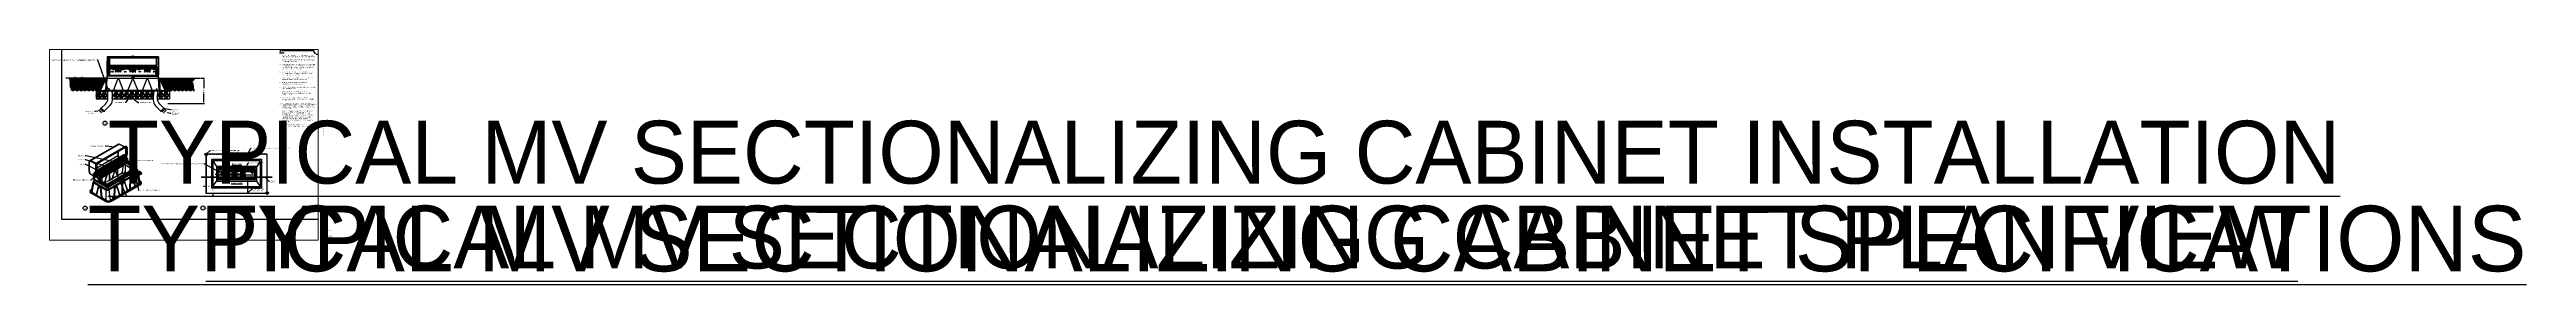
# Paper-space layout 'JUNCTION BOX INSTALLATION DETAILS (1)' of a CAD drawing. Header units: feet. Extents: x 0 to 299, y -6 to 22.
# The model-space entities are those that its viewports show. They can reach past a viewport. Long polylines and large blocks are cut down to what shows.
import ezdxf
from ezdxf import colors
from ezdxf.entities.mleader import LeaderData, LeaderLine
from ezdxf.enums import TextEntityAlignment as Align
from ezdxf.math import Vec2, Vec3

# ---------------------------------------------------------------- set-up
doc = ezdxf.new("R2018")
doc.units = ezdxf.units.FT
doc.header["$MEASUREMENT"] = 0
doc.set_wipeout_variables(frame=1)
doc.linetypes.add('HIDDEN', pattern=[0.375, 0.25, -0.125])
doc.layers.get('Defpoints').update_dxf_attribs({"color": 5})
for name, color, linetype in [('CABLE', 2, 'Continuous'), ('DIMENSIONS', 1, 'Continuous'), ('DIRT', 8, 'Continuous'), ('E-CABL-ACF', 1, 'AC_CABLE_FEEDER'), ('E-CABL-UG4', 64, 'GROUND_WIRE_G4'), ('E-DETL', 7, 'Continuous'), ('E-DETL-6', 7, 'Continuous'), ('E-EQPM-ENCL', 8, 'Continuous'), ('E-GRND', 3, 'Continuous'), ('EQUIPMENT', 6, 'Continuous'), ('G-ANNO-TEXT', 1, 'Continuous'), ('G-ANNO-TTBL', 1, 'Continuous'), ('GRAVEL', 8, 'Continuous'), ('PDF_0', 7, 'Continuous'), ('PDF_THIN', 7, 'Continuous'), ('PDF_Visible (ANSI)', 7, 'Continuous'), ('SOIL', 254, 'Continuous'), ('TEXT', 1, 'Continuous'), ('XREF', 7, 'Continuous')]:
    doc.layers.add(name, color=color, linetype=linetype)
doc.layers.add('G-NPLT', color=67, linetype='Continuous', plot=False)
doc.layers.add('VP', color=31, linetype='Continuous', plot=False)
doc.styles.add('NEI-A', font='arial.ttf', dxfattribs={"height": 0.1})
doc.linetypes.add('AC_CABLE_FEEDER', pattern='A,0.2,-0.05,0,-0.05,0.2,-0.12,["ACF",Standard,S=0.1,R=0,X=-0.05,Y=-0.05],-0.3,0.2,-0.05,0,-0.05', length=1.22)
doc.linetypes.add('GROUND_WIRE_G4', pattern='A,1,-0.2,["G4",Standard,S=0.1,R=0,X=-0.1,Y=-0.05],-0.2', length=1.4)
doc.dimstyles.new('NEI-A', dxfattribs={"dimtxt": 0.1, "dimasz": 0.125, "dimexe": 0.0625, "dimexo": 0.0625, "dimgap": 0.0625, "dimtad": 0, "dimtih": 1, "dimtoh": 1, "dimdec": 4, "dimzin": 3, "dimdsep": 46, "dimlunit": 4, "dimtxsty": 'NEI-A', "dimcen": 0, "dimclrt": 256, "dimadec": 0, "dimazin": 0, "dimtfac": 0.75, "dimtdec": 4, "dimtofl": 0, "dimtmove": 0, "dimatfit": 3, "dimfxl": 1, "dimtfill": 2, "dimtfillclr": 256, "dimfrac": 1, "dimtolj": 1, "dimtzin": 0, "dimarcsym": 0})
pattern_1 = [(45, (1027.49155, -685.55146), (-0.3790728, 0.3790728), [])]

# ---------------------------------------------------------------- blocks, each defined once
blk = doc.blocks.new('DETAIL_TITLE')
blk.add_circle((0.59, -0.51), 0.25)
at = {"style": 'NEI-A', "flags": 8}
blk.add_attdef('#', text='', height=0.2, dxfattribs=at).set_placement((0.59, -0.51), align=Align.MIDDLE_CENTER)
at = {"lineweight": 30, "flags": 104}
blk.add_attdef('DETAIL_TITLE', text='', height=0.2, dxfattribs=at).set_placement((0.91, -0.53), align=Align.BOTTOM_LEFT)
at = {"style": 'NEI-A'}
for tag, p in [('SCALE:', (0.94, -0.74)), ('1"_=_', (1.55, -0.74))]:
    blk.add_attdef(tag, text='', height=0.1, dxfattribs=at).set_placement(p, align=Align.BOTTOM_LEFT)
blk = doc.blocks.new('NORDIC 04064.07')
for p, q in [((-49.7, 54.6), (49.7, 54.6)), ((-49.7, 54.6), (-49.7, 52.4)), ((-49.7, 52.4), (-49.5, 46.9)), ((49.5, 54.4), (-49.5, 54.4)), ((-49.5, 54.4), (-49.5, 52.4)), ((-49.5, 52.4), (-49.3, 46.9)), ((-49.4, 54.4), (-49.4, 52.3)), ((-49.4, 52.3), (-46.9, 52.3)), ((-49.4, 52.3), (-48.2, 31.1)), ((-46.9, 52.7), (46.9, 52.7)), ((-45.2, 52.1), (-46.9, 52.7)), ((-46.9, 52.7), (-46.9, 52.3)), ((-45.9, 33.5), (-46.9, 52.3)), ((45.2, 52.1), (-45.2, 52.1)), ((-45.2, 52.1), (-45.2, 51.4)), ((-45.2, 51.4), (-44.9, 37.6)), ((-0.7, 56.3), (0.7, 56.3)), ((-0.7, 55), (-0.7, 56.3)), ((0.7, 55), (-0.7, 55)), ((-0.5, 54.9), (-0.7, 55)), ((0.8, 54.9), (-0.5, 54.9)), ((-0.5, 54.9), (-0.5, 54.6)), ((0.7, 56.3), (0.7, 55)), ((0.7, 55), (0.8, 55)), ((0.8, 55), (1.1, 54.8)), ((0.8, 54.9), (1.1, 54.6)), ((1.1, 54.8), (1.1, 54.6)), ((45.2, 51.4), (44.9, 37.6)), ((45.2, 52.1), (46.9, 52.7)), ((45.2, 52.1), (45.2, 51.4)), ((45.9, 33.5), (46.9, 52.3)), ((46.9, 52.7), (46.9, 52.3)), ((49.4, 52.3), (46.9, 52.3)), ((49.4, 52.3), (48.2, 31.1)), ((49.5, 52.4), (49.3, 46.9)), ((49.4, 54.4), (49.4, 52.3)), ((49.5, 54.4), (49.5, 52.4)), ((49.7, 52.4), (49.5, 46.9)), ((49.7, 54.6), (49.7, 52.4)), ((-62.3, -10.7), (-51.3, 13)), ((-51.3, 13), (-52.5, -10.8)), ((-51.3, 13), (-49.5, 13)), ((-50.6, -10.8), (-49.6, 12.4)), ((-49.6, 12.4), (-49.5, 12.7)), ((-49.5, 23), (-49.5, 46.9)), ((-49.5, 23), (-49.4, 20)), ((-49.5, 12.7), (-49.4, 15)), ((-49.5, 12.7), (-49, 13)), ((-49.4, 20), (-49.2, 19)), ((-49.4, 15), (-49.3, 18.3)), ((-49.3, 46.9), (-49.3, 23)), ((-49.3, 23), (-49.2, 20)), ((-49.3, 18.3), (-48.5, 18.3)), ((-49.2, 20), (-49, 19.1)), ((-49.2, 19), (-49, 19)), ((-49, 19), (-48.5, 19.5)), ((-49, 19.1), (-48.5, 19.5)), ((-49, 13), (49, 13)), ((-48.7, 15), (-48.6, 17)), ((-48.6, 17), (-48.5, 18.3)), ((-0.9, 17), (-48.6, 17)), ((-48.5, 18.3), (-47.8, 33.5)), ((-48.2, 31.1), (-48.1, 27.8)), ((-47.8, 33.5), (-45.5, 33.5)), ((-45.4, 37.5), (-46.3, 18.3)), ((46.3, 18.3), (-46.3, 18.3)), ((-46.3, 18.3), (-46.3, 17)), ((-45.9, 23.6), (-44.7, 23.6)), ((-45.4, 37.5), (-43.9, 37.5)), ((-44.9, 37.5), (-44.9, 37.6)), ((-44.8, 19.1), (-44.6, 23.3)), ((-44.8, 19.1), (44.8, 19.1)), ((-44.7, 33.2), (-44.6, 23.3)), ((-44.7, 33.2), (-44.6, 33.2)), ((-44.6, 33.2), (-44.6, 33)), ((-44.6, 33), (-44.1, 33.1)), ((-44.4, 28.4), (-44.3, 29)), ((-44.4, 22.7), (-44.4, 28.4)), ((-44.3, 29.2), (-44.1, 33.1)), ((-44.3, 29), (-44.3, 29.2)), ((-44.2, 31.1), (44.3, 31.1)), ((44.3, 30.5), (-44.2, 30.5)), ((-44, 36.1), (-44.1, 33.1)), ((-44.1, 33.1), (44.1, 33.1)), ((-43.9, 37.3), (-44, 36.1)), ((-44, 36.1), (44, 36.1)), ((43.9, 37.5), (-43.9, 37.5)), ((-43.9, 37.3), (-43.9, 37.5)), ((-43.9, 37.3), (43.9, 37.3)), ((-38.3, 32.7), (-38.3, 29.4)), ((-38.3, 32.7), (-38.3, 32.1)), ((-38.3, 32.7), (-38.3, 32.7)), ((-38.3, 32.1), (-38.2, 32)), ((-38.2, 29.5), (-38.3, 29.4)), ((-35.4, 29.4), (-38.3, 29.4)), ((-38, 32), (-38.2, 32)), ((-38.2, 29.5), (-38.2, 32)), ((-38.2, 32), (-38.2, 32)), ((-35.5, 29.5), (-38.2, 29.5)), ((-37.9, 32), (-38, 32)), ((-37.8, 31.9), (-37.9, 32)), ((-37.9, 32), (-37.9, 32)), ((-37.8, 31.7), (-37.8, 31.9)), ((-37.8, 30.9), (-37.8, 31.7)), ((-35.9, 31.9), (-35.8, 32)), ((-35.9, 31.7), (-35.9, 31.9)), ((-35.9, 30.9), (-35.9, 31.7)), ((-35.8, 32), (-35.8, 32)), ((-35.8, 32), (-35.7, 32)), ((-35.7, 32), (-35.5, 32)), ((-35.4, 32.1), (-35.5, 32)), ((-35.5, 29.5), (-35.5, 32)), ((-35.5, 32), (-35.5, 32)), ((-35.5, 29.5), (-35.4, 29.4)), ((-35.4, 32.7), (-35.4, 29.4)), ((-35.4, 32.7), (-35.4, 32.1)), ((-35.4, 32.7), (-35.4, 32.7)), ((-27.5, 30.1), (-28.5, 30.1)), ((-28.5, 24.9), (-28.5, 30.1)), ((-27.5, 24.9), (-28.5, 24.9)), ((-27.5, 24.9), (-27.5, 30.1)), ((-20, 32.6), (-20, 29.4)), ((-20, 32.6), (-20, 32.1)), ((-20, 32.6), (-20, 32.6)), ((-20, 32.1), (-19.9, 32)), ((-19.9, 29.5), (-20, 29.4)), ((-17.1, 29.4), (-20, 29.4)), ((-19.7, 32), (-19.9, 32)), ((-19.9, 29.5), (-19.9, 32)), ((-19.9, 32), (-19.9, 32)), ((-17.2, 29.5), (-19.9, 29.5)), ((-19.6, 32), (-19.7, 32)), ((-19.6, 31.9), (-19.6, 32)), ((-19.5, 31.9), (-19.6, 31.9)), ((-19.5, 31.7), (-19.5, 31.9)), ((-19.5, 30.8), (-19.5, 31.7)), ((-17.6, 31.7), (-17.6, 31.9)), ((-17.6, 31.9), (-17.5, 31.9)), ((-17.6, 30.8), (-17.6, 31.7)), ((-17.5, 31.9), (-17.5, 32)), ((-17.5, 32), (-17.4, 32)), ((-17.4, 32), (-17.2, 32)), ((-17.1, 32.1), (-17.2, 32)), ((-17.2, 29.5), (-17.2, 32)), ((-17.2, 32), (-17.2, 32)), ((-17.2, 29.5), (-17.1, 29.4)), ((-17.1, 32.6), (-17.1, 29.4)), ((-17.1, 32.6), (-17.1, 32.1)), ((-17.1, 32.6), (-17.1, 32.6)), ((-7.8, 32.7), (-7.8, 29.4)), ((-7.8, 32.7), (-7.8, 32.1)), ((-7.8, 32.7), (-7.8, 32.7)), ((-7.8, 32.1), (-7.7, 32)), ((-7.7, 29.5), (-7.8, 29.4)), ((-4.9, 29.4), (-7.8, 29.4)), ((-7.5, 32), (-7.7, 32)), ((-7.7, 29.5), (-7.7, 32)), ((-7.7, 32), (-7.7, 32)), ((-5, 29.5), (-7.7, 29.5)), ((-7.4, 32), (-7.5, 32)), ((-7.4, 31.9), (-7.4, 32)), ((-7.4, 32), (-7.4, 32)), ((-7.4, 31.7), (-7.4, 31.9)), ((-7.3, 30.9), (-7.4, 31.7)), ((-5.4, 31.9), (-5.3, 32)), ((-5.4, 31.7), (-5.4, 31.9)), ((-5.4, 30.9), (-5.4, 31.7)), ((-5.3, 32), (-5.3, 32)), ((-5.3, 32), (-5.2, 32)), ((-5.2, 32), (-5, 32)), ((-4.9, 32.1), (-5, 32)), ((-5, 29.5), (-5, 32)), ((-5, 32), (-5, 32)), ((-5, 29.5), (-4.9, 29.4)), ((-4.9, 32.7), (-4.9, 29.4)), ((-4.9, 32.7), (-4.9, 32.1)), ((-4.9, 32.7), (-4.9, 32.7)), ((-0.8, 17.5), (-2.4, 13.5)), ((-2.4, 13.5), (-2.3, 13.4)), ((2.3, 13.4), (-2.3, 13.4)), ((-0.8, 17.5), (0.8, 17.5)), ((-0.8, 17.2), (0.8, 17.2)), ((0.5, 30.1), (-0.5, 30.1)), ((-0.5, 24.9), (-0.5, 30.1)), ((0.5, 24.9), (-0.5, 24.9)), ((0.5, 24.9), (0.5, 30.1)), ((0.8, 17.5), (2.4, 13.5)), ((0.9, 17), (48.6, 17)), ((2.4, 13.5), (2.3, 13.4)), ((10.5, 32.6), (10.5, 29.4)), ((10.5, 32.6), (10.6, 32.6)), ((10.6, 29.5), (10.5, 29.4)), ((13.4, 29.4), (10.5, 29.4)), ((10.6, 32.6), (10.6, 32.1)), ((10.6, 32.1), (10.6, 32)), ((10.8, 32), (10.6, 32)), ((10.6, 29.5), (10.6, 32)), ((10.6, 32), (10.6, 32)), ((13.3, 29.5), (10.6, 29.5)), ((10.9, 32), (10.8, 32)), ((10.9, 31.9), (10.9, 32)), ((11, 31.9), (10.9, 31.9)), ((11, 31.7), (11, 31.9)), ((11, 30.8), (11, 31.7)), ((12.9, 30.8), (13, 31.7)), ((13, 31.9), (13, 32)), ((13, 32), (13.1, 32)), ((13, 31.7), (13, 31.9)), ((13, 31.9), (13, 31.9)), ((13.1, 32), (13.3, 32)), ((13.4, 32.1), (13.3, 32)), ((13.3, 29.5), (13.3, 32)), ((13.3, 32), (13.3, 32)), ((13.3, 29.5), (13.4, 29.4)), ((13.4, 32.6), (13.4, 29.4)), ((13.4, 32.6), (13.4, 32.1)), ((13.4, 32.6), (13.4, 32.6)), ((26.4, 32.7), (26.4, 29.4)), ((26.4, 32.7), (26.5, 32.7)), ((26.6, 29.5), (26.4, 29.4)), ((29.4, 29.4), (26.4, 29.4)), ((26.5, 32.7), (26.5, 32.1)), ((26.5, 32.1), (26.6, 32)), ((26.8, 32), (26.6, 32)), ((26.6, 29.5), (26.6, 32)), ((26.6, 32), (26.6, 32)), ((29.2, 29.5), (26.6, 29.5)), ((26.9, 32), (26.8, 32)), ((26.8, 32), (26.8, 32)), ((26.9, 31.9), (26.9, 32)), ((26.9, 31.7), (26.9, 31.9)), ((26.9, 30.9), (26.9, 31.7)), ((28.5, 30.1), (27.5, 30.1)), ((27.5, 24.9), (27.5, 30.1)), ((28.5, 24.9), (27.5, 24.9)), ((28.5, 24.9), (28.5, 30.1)), ((28.9, 31.9), (28.9, 32)), ((28.9, 32), (29, 32)), ((28.9, 31.7), (28.9, 31.9)), ((28.9, 30.9), (28.9, 31.7)), ((29, 32), (29, 32)), ((29, 32), (29.2, 32)), ((29.3, 32.1), (29.2, 32)), ((29.2, 29.5), (29.2, 32)), ((29.2, 32), (29.2, 32)), ((29.2, 29.5), (29.4, 29.4)), ((29.3, 32.7), (29.3, 32.1)), ((29.4, 32.7), (29.3, 32.7)), ((29.4, 32.7), (29.4, 29.4)), ((40.7, 32.6), (40.7, 29.4)), ((40.7, 32.6), (40.8, 32.6)), ((40.9, 29.5), (40.7, 29.4)), ((43.7, 29.4), (40.7, 29.4)), ((40.8, 32.6), (40.8, 32.1)), ((40.8, 32.1), (40.9, 32)), ((41.1, 32), (40.9, 32)), ((40.9, 29.5), (40.9, 32)), ((40.9, 32), (40.9, 32)), ((43.5, 29.5), (40.9, 29.5)), ((41.2, 31.9), (41.1, 32)), ((41.1, 32), (41.1, 32)), ((41.2, 31.7), (41.2, 31.9)), ((41.2, 31.9), (41.2, 31.9)), ((41.2, 30.8), (41.2, 31.7)), ((43.2, 31.9), (43.3, 32)), ((43.2, 31.7), (43.2, 31.9)), ((43.2, 31.9), (43.2, 31.9)), ((43.2, 30.8), (43.2, 31.7)), ((43.3, 32), (43.3, 32)), ((43.3, 32), (43.5, 32)), ((43.6, 32.1), (43.5, 32)), ((43.5, 29.5), (43.5, 32)), ((43.5, 32), (43.5, 32)), ((43.5, 29.5), (43.7, 29.4)), ((43.6, 32.6), (43.6, 32.1)), ((43.7, 32.6), (43.6, 32.6)), ((43.7, 32.6), (43.7, 29.4)), ((45.4, 37.5), (43.9, 37.5)), ((43.9, 37.3), (43.9, 37.5)), ((43.9, 37.3), (44, 36.1)), ((44, 36.1), (44.1, 33.1)), ((44.3, 29.2), (44.1, 33.1)), ((44.6, 33), (44.1, 33.1)), ((44.3, 29), (44.3, 29.2)), ((44.4, 28.4), (44.3, 29)), ((44.4, 22.7), (44.4, 28.4)), ((44.7, 33.2), (44.6, 23.3)), ((44.7, 33.2), (44.6, 33.2)), ((44.6, 33.2), (44.6, 33)), ((44.8, 19.1), (44.6, 23.3)), ((45.9, 23.6), (44.7, 23.6)), ((44.9, 37.5), (44.9, 37.6)), ((45.4, 37.5), (46.3, 18.3)), ((47.8, 33.5), (45.5, 33.5)), ((46.3, 18.3), (46.3, 17)), ((48.5, 18.3), (47.8, 33.5)), ((48.2, 31.1), (48.1, 27.8)), ((49, 19), (48.5, 19.5)), ((49, 19.1), (48.5, 19.5)), ((49.3, 18.3), (48.5, 18.3)), ((48.6, 17), (48.5, 18.3)), ((48.7, 15), (48.6, 17)), ((49.2, 20), (49, 19.1)), ((49.2, 19), (49, 19)), ((49.5, 12.7), (49, 13)), ((49.3, 23), (49.2, 20)), ((49.4, 20), (49.2, 19)), ((49.3, 46.9), (49.3, 23)), ((49.4, 15), (49.3, 18.3)), ((49.5, 23), (49.4, 20)), ((49.5, 12.7), (49.4, 15)), ((49.5, 23), (49.5, 46.9)), ((51.3, 13), (49.5, 13)), ((49.6, 12.4), (49.5, 12.7)), ((50.6, -10.8), (49.6, 12.4)), ((51.3, 13), (52.5, -10.8)), ((62.3, -10.7), (51.3, 13)), ((-70.9, -10.7), (-66.9, -10.7)), ((-70.9, -11), (70.9, -11)), ((-66.9, -10.7), (66.9, -10.7)), ((56, -10.8), (-56, -10.8)), ((-56, -11), (-56, -10.8)), ((-56, -11), (56, -11)), ((52.5, -10.3), (-52.5, -10.3)), ((-49, -11), (49, -11)), ((56, -11), (56, -10.8)), ((70.9, -10.7), (66.9, -10.7))]:
    blk.add_line(p, q)
for points in [[(-37.5, -10.3), (-28.8, 11.2), (-27.2, 11.2), (-18.5, -10.3)], [(-9.5, -10.3), (-0.8, 11.2), (0.8, 11.2), (9.5, -10.3)], [(18.5, -10.3), (27.2, 11.2), (28.8, 11.2), (37.5, -10.3)]]:
    blk.add_lwpolyline(points)
for centre, radius in [((-31, 27.5), 2), ((-31, 27.5), 0.497), ((-28, 29.6), 0.25), ((-28, 25.4), 0.25), ((-25, 27.5), 2), ((-25, 27.5), 0.497), ((-3, 27.5), 2), ((-3, 27.5), 0.497), ((0, 13.9), 0.401), ((0, 16.5), 0.316), ((0, 29.6), 0.25), ((0, 25.4), 0.25), ((3, 27.5), 2), ((3, 27.5), 0.497), ((25, 27.5), 2), ((25, 27.5), 0.497), ((28, 29.6), 0.25), ((28, 25.4), 0.25), ((31, 27.5), 2), ((31, 27.5), 0.497), ((-46, -7.9), 0.796), ((46, -7.9), 0.796)]:
    blk.add_circle(centre, radius)
for centre in [(-36.8, 30.9), (-18.6, 30.9), (-6.4, 30.9), (12, 30.9), (27.9, 30.9), (42.2, 30.9)]:
    blk.add_arc(centre, 0.969, 181.6156, 358.3678)
at = {"extrusion": (0, 0, -1)}
for centre, major_axis, ratio in [((-40.6, 25.6), (0, -1.07), 0.171211), ((-38.1, 25.6), (0, -1.07), 0.171211), ((-33.1, 29.4), (0, 1.07), 0.171211), ((-29, 25.6), (0, -1.07), 0.171211), ((-27.1, 29.4), (0, 1.07), 0.171211), ((-23, 25.6), (0, -1.07), 0.171211), ((-15.7, 25.6), (0, -1.07), 0.171211), ((-13.3, 25.6), (0, -1.07), 0.171211), ((-5, 29.4), (0, 1.07), 0.171211), ((-1, 25.6), (0, -1.07), 0.171211), ((1, 29.4), (0, 1.07), 0.171211), ((5, 25.6), (0, -1.07), 0.171211), ((12.3, 25.6), (0, -1.07), 0.171211), ((14.7, 25.6), (0, -1.07), 0.171211), ((23, 29.4), (0, 1.07), 0.171211), ((27.1, 25.6), (0, -1.07), 0.171211), ((29, 29.4), (0, 1.07), 0.171211), ((33.1, 25.6), (0, -1.07), 0.171211), ((40.3, 25.6), (0, -1.07), 0.171211), ((42.7, 25.6), (0, -1.07), 0.171211), ((-46, -7.9), (-0.796, 0), 0.487015)]:
    blk.add_ellipse(centre, major_axis=major_axis, ratio=ratio, dxfattribs=at)
for centre, major_axis, ratio in [((-33.1, 25.6), (0, -1.07), 0.171211), ((-29, 29.4), (0, 1.07), 0.171211), ((-27.1, 25.6), (0, -1.07), 0.171211), ((-23, 29.4), (0, 1.07), 0.171211), ((-5, 25.6), (0, -1.07), 0.171211), ((-1, 29.4), (0, 1.07), 0.171211), ((1, 25.6), (0, -1.07), 0.171211), ((5, 29.4), (0, 1.07), 0.171211), ((23, 25.6), (0, -1.07), 0.171211), ((27.1, 29.4), (0, 1.07), 0.171211), ((29, 25.6), (0, -1.07), 0.171211), ((33.1, 29.4), (0, 1.07), 0.171211), ((46, -7.9), (0.796, 0), 0.487015)]:
    blk.add_ellipse(centre, major_axis=major_axis, ratio=ratio)
blk = doc.blocks.new('*D36')
at = {"layer": 'Defpoints', "color": 0, "transparency": 16777216}
for p in [(981.1, -356.5), (917.1, -405.3), (987.8, -405.3)]:
    blk.add_point(p, dxfattribs=at)
at = {"layer": 'DIMENSIONS', "color": 0, "lineweight": -2, "transparency": 16777216}
for p, q in [((982.3, -356.5), (989.1, -356.5)), ((987.8, -359), (987.8, -375.8)), ((918.4, -405.3), (989.1, -405.3)), ((987.8, -402.8), (987.8, -386))]:
    blk.add_line(p, q, dxfattribs=at)
at = {"layer": 'DIMENSIONS', "color": 0, "transparency": 16777216}
for points in [[(987.4, -359), (988.3, -359), (987.8, -356.5)], [(987.4, -402.8), (988.3, -402.8), (987.8, -405.3)]]:
    blk.add_solid(points, dxfattribs=at)
at = {"layer": 'DIMENSIONS', "transparency": 16777216, "insert": (987.8, -380.9), "char_height": 2, "attachment_point": 5, "rotation": 270, "style": 'NEI-A'}
blk.add_mtext("\\A1;4' MIN", dxfattribs=at)
blk = doc.blocks.new('*U8')
blk.add_wipeout([(0, 0.1), (0.6, 0.1), (0.6, -1), (0, -1)])
at = {"layer": 'E-GRND'}
blk.add_lwpolyline([(0, 0.1), (0.6, 0.1), (0.6, -1), (0, -1)], close=True, dxfattribs=at)
blk = doc.blocks.new('*U6')
blk.add_wipeout([(0, -0.5), (0.6, -0.5), (0.6, 0.1), (0, 0.1)])
at = {"layer": 'E-GRND'}
blk.add_lwpolyline([(0, -0.5), (0.6, -0.5), (0.6, 0.1), (0, 0.1)], close=True, dxfattribs=at)
blk = doc.blocks.new('GRND_ROD')
at = {"linetype": 'Continuous'}
h = blk.add_hatch(color=256, dxfattribs=at)
edge = h.paths.add_edge_path()
edge.add_arc((0, 0), 0.0312, 0, 360)
for radius in [0.0937, 0.0312]:
    blk.add_circle((0, 0), radius, dxfattribs=at)
blk = doc.blocks.new('*D37')
at = {"layer": 'Defpoints', "color": 0, "transparency": 16777216}
for p in [(992.7, -565.2), (1002.9, -565.2), (1002.9, -565.2)]:
    blk.add_point(p, dxfattribs=at)
at = {"layer": 'DIMENSIONS', "color": 0, "lineweight": -2, "transparency": 16777216}
for p, q in [((990.2, -565.2), (987.7, -565.2)), ((1005.4, -565.2), (1007.9, -565.2))]:
    blk.add_line(p, q, dxfattribs=at)
at = {"layer": 'DIMENSIONS', "color": 0, "transparency": 16777216}
for points in [[(990.2, -564.8), (990.2, -565.6), (992.7, -565.2)], [(1005.4, -564.8), (1005.4, -565.6), (1002.9, -565.2)]]:
    blk.add_solid(points, dxfattribs=at)
at = {"layer": 'DIMENSIONS', "transparency": 16777216, "insert": (998, -565.2), "char_height": 2, "attachment_point": 5, "style": 'NEI-A'}
blk.add_mtext('\\A1;30"', dxfattribs=at)
blk = doc.blocks.new('*D38')
at = {"layer": 'Defpoints', "color": 0, "transparency": 16777216}
for p in [(1005.6, -567.9), (1005.6, -567.9), (1005.6, -578.1)]:
    blk.add_point(p, dxfattribs=at)
at = {"layer": 'DIMENSIONS', "color": 0, "lineweight": -2, "transparency": 16777216}
for p, q in [((1005.6, -565.4), (1005.6, -562.9)), ((1005.6, -580.6), (1005.6, -583.1))]:
    blk.add_line(p, q, dxfattribs=at)
at = {"layer": 'DIMENSIONS', "color": 0, "transparency": 16777216}
for points in [[(1005.1, -565.4), (1006, -565.4), (1005.6, -567.9)], [(1005.1, -580.6), (1006, -580.6), (1005.6, -578.1)]]:
    blk.add_solid(points, dxfattribs=at)
at = {"layer": 'DIMENSIONS', "transparency": 16777216, "insert": (1005.6, -572.8), "char_height": 2, "attachment_point": 5, "rotation": 270, "style": 'NEI-A'}
blk.add_mtext('\\A1;30"', dxfattribs=at)
blk = doc.blocks.new('_Dot')
at = {"color": 0, "linetype": 'ByBlock', "lineweight": -2}
blk.add_line((-0.5, 0), (-1, 0), dxfattribs=at)
at = {"color": 0, "linetype": 'ByBlock', "const_width": 0.5}
blk.add_lwpolyline([(-0.25, 0, 1), (0.25, 0, 1)], format="xyb", close=True, dxfattribs=at)

msp = doc.modelspace()

# ---------------------------------------------------------------- hatches: boundary and pattern name
at = {"layer": 'DIRT'}
h = msp.add_hatch(dxfattribs=at)
h.set_pattern_fill('EARTH', color=256, scale=15)
h.set_pattern_definition([(0, (693.026, -677.816), (3.75, 3.75), [3.75, -3.75]), (0, (693.026, -676.4096), (3.75, 3.75), [3.75, -3.75]), (0, (693.026, -675.0034), (3.75, 3.75), [3.75, -3.75]), (90, (693.495, -674.5346), (-3.75, 3.75), [3.75, -3.75]), (90, (694.901, -674.5346), (-3.75, 3.75), [3.75, -3.75]), (90, (696.3073, -674.5346), (-3.75, 3.75), [3.75, -3.75])])
h.paths.add_polyline_path([(788.70202, -380.2587), (799.72804, -356.5087), (728.26532, -356.62862), (729.47891, -366.45187), (731.82453, -380.2587)])
h = msp.add_hatch(dxfattribs=at)
h.set_pattern_fill('EARTH', color=256, scale=15)
h.set_pattern_definition([(0, (709.026, -677.816), (3.75, 3.75), [3.75, -3.75]), (0, (709.026, -676.4096), (3.75, 3.75), [3.75, -3.75]), (0, (709.026, -675.0034), (3.75, 3.75), [3.75, -3.75]), (90, (709.495, -674.5346), (-3.75, 3.75), [3.75, -3.75]), (90, (710.901, -674.5346), (-3.75, 3.75), [3.75, -3.75]), (90, (712.3073, -674.5346), (-3.75, 3.75), [3.75, -3.75])])
h.paths.add_polyline_path([(902.25014, -356.5087), (971.24739, -356.5087), (965.87974, -364.36619), (967.95729, -366.80867), (968.93495, -374.2952), (970.24775, -380.2587), (913.28101, -380.2587)])
at = {"layer": 'E-CABL-UG4', "linetype": 'Continuous'}
h = msp.add_hatch(dxfattribs=at)
h.set_pattern_fill('ANSI31', color=256, scale=4.28872)
h.set_pattern_definition([(45, (955.96545, -643.54206), (-0.3790728, 0.3790728), [])])
h.paths.add_polyline_path([(1085.97481, -547.27053, 0.4142135624), (1086.56451, -546.68083), (1086.56451, -533.3858, 0.4142135624), (1085.97481, -532.7961), (1017.00339, -532.7961, 0.4142135624), (1016.41369, -533.3858), (1016.41369, -546.68083, 0.4142135624), (1017.00339, -547.27053)])
h.paths.add_polyline_path([(1085.97481, -546.94888, 0.4142135624), (1086.24286, -546.68083), (1086.24286, -533.3858, 0.4142135624), (1085.97481, -533.11776), (1017.00339, -533.11776, 0.4142135624), (1016.73534, -533.3858), (1016.73534, -546.68083, 0.4142135624), (1017.00339, -546.94888)], flags=16)
at = {"layer": 'E-DETL-6'}
h = msp.add_hatch(dxfattribs=at)
h.set_pattern_fill('ANSI31', color=64, scale=4.28872)
h.set_pattern_definition([(45, (1027.49155, -628.0883), (-0.3790728, 0.3790728), [])])
h.paths.add_polyline_path([(1081.72856, -547.37775), (1110.67491, -547.37775), (1110.67491, -502.99793), (992.26536, -502.99793), (992.26536, -578.53502), (1110.67491, -578.53502), (1110.67491, -547.6994), (1081.72856, -547.6994)])
h.paths.add_polyline_path([(1081.72856, -547.37775), (1110.35325, -547.37775), (1110.35325, -503.31959), (992.58701, -503.31959), (992.58701, -578.21336), (1110.35325, -578.21336), (1110.35325, -547.6994), (1081.72856, -547.6994)], flags=17)
h = msp.add_hatch(dxfattribs=at)
h.set_pattern_fill('ANSI31', color=64, scale=4.28872)
h.set_pattern_definition([(45, (959.80205, -729.31645), (-0.3790728, 0.3790728), [])])
edge = h.paths.add_edge_path()
edge.add_line((1021.96094, -547.6994), (1021.96094, -547.37775))
edge.add_line((1021.96094, -547.37775), (983.07587, -547.37775))
edge.add_arc((983.13368, -547.45816), 0.09904, 125.71143294, 234.28856706)
edge.add_arc((983.01807, -547.61899), 0.09904, -54.28856706, 54.28856706, ccw=False)
edge.add_line((983.07587, -547.6994), (1021.96094, -547.6994))
at = {"layer": 'E-GRND'}
h = msp.add_hatch(color=256, dxfattribs=at)
edge = h.paths.add_edge_path()
edge.add_arc((1026.77451, -503.31959), 0.80628, 0, 360)
h = msp.add_hatch(color=256, dxfattribs=at)
edge = h.paths.add_edge_path()
edge.add_arc((1073.10105, -578.21336), 0.80628, 0, 360)
at = {"layer": 'GRAVEL'}
h = msp.add_hatch(dxfattribs=at)
h.set_pattern_fill('GRAVEL', color=256, scale=10)
h.set_pattern_definition([(228.0128, (775.4724, -59.7835), (-80, -90), [1.34536, -133.19088]), (184.96974, (774.5724, -60.7835), (120, 10), [2.30868, -228.55925]), (132.51045, (772.2724, -60.9835), (100, -110), [1.62788, -161.16033]), (267.27369, (768.3724, -63.4835), (10, 200), [2.10238, -208.13558]), (292.83365, (768.2724, -65.5835), (-50, 120), [2.06155, -204.09373]), (357.27369, (769.0724, -67.4835), (-200, 10), [2.10238, -208.13558]), (37.69424, (771.1724, -67.58352), (-130, -100), [2.78029, -275.24849]), (72.25533, (773.3724, -65.8835), (70, 220), [2.62488, -259.86321]), (121.42957, (774.1724, -63.3835), (-80, 130), [2.1095, -208.84073]), (175.23636, (773.0724, -61.5835), (110, -10), [2.40832, -118.00763]), (222.39744, (770.6724, -61.38352), (-120, -110), [3.11448, -308.33375]), (138.81407, (778.2724, -63.5835), (-70, 60), [1.063, -105.23845]), (171.46923, (777.4724, -62.8835), (130, -20), [2.02237, -200.21511]), (225, (775.4724, -62.5835), (-1e-15, -10), [1.4142, -12.72793]), (203.1986, (774.7724, -61.3835), (50, 20), [0.76158, -75.39615]), (291.8014, (774.0724, -61.6835), (-10, 30), [1.07703, -52.77462]), (30.96376, (774.4724, -62.6835), (30, 20), [1.7493, -56.56023]), (161.565, (775.9724, -61.7835), (20, -10), [1.2649, -30.35787]), (16.38954, (768.2724, -61.6835), (100, 30), [1.772, -175.42845]), (70.34618, (769.9724, -61.1835), (-40, -110), [1.4866, -147.17408]), (293.1986, (775.9724, -59.7835), (-20, 50), [1.52315, -74.63458]), (343.61046, (776.5724, -61.1835), (-100, 30), [1.772, -175.42845]), (339.44395, (768.2724, -67.8835), (-50, 20), [1.7088, -83.73124]), (294.77514, (769.8724, -68.4835), (-50, 110), [1.43178, -141.74643]), (66.8014, (776.0724, -69.7835), (20, 50), [1.52315, -74.63458]), (17.35402, (776.6724, -68.3835), (-130, -40), [1.6763, -165.95424]), (69.44395, (771.1724, -69.7835), (-20, -50), [0.8544, -84.58564]), (101.3099, (775.4724, -69.7835), (-10, 40), [0.5099, -50.4803]), (165.96376, (775.3724, -69.2835), (30, -10), [2.06155, -39.1695]), (186.009, (773.3724, -68.7835), (100, 10), [1.9105, -189.13923]), (303.6901, (774.4724, -63.5835), (-10, 20), [1.44222, -34.6133]), (353.15723, (775.2724, -64.7835), (170, -20), [2.51794, -249.27563]), (60.9454, (777.7724, -65.0835), (-40, -70), [1.02956, -101.92674]), (90, (778.272, -64.184), (-10, 10), [0.6, -9.4]), (120.25644, (773.1724, -68.4835), (40, -70), [1.38924, -137.5352]), (48.0128, (772.4724, -67.2835), (80, 90), [2.69072, -131.84552]), (0, (774.272, -65.284), (10, 10), [2.6, -7.4]), (325.30485, (776.8724, -65.2835), (100, -70), [1.58114, -156.53274]), (254.0546, (778.1724, -66.1835), (-10, -40), [1.45602, -71.34508]), (207.64598, (777.7724, -67.5835), (-190, -100), [2.37065, -234.69474]), (175.42608, (775.6724, -68.6835), (-130, 10), [2.50799, -248.29073])])
h.paths.add_polyline_path([(802.99152, -380.5087), (780.11652, -380.5087), (780.11652, -396.3837), (802.99152, -396.56042)])
h = msp.add_hatch(dxfattribs=at)
h.set_pattern_fill('GRAVEL', color=256, scale=10)
h.set_pattern_definition([(228.01279, (638.4075, -59.7835), (-80, -90), [1.34536, -133.19088]), (184.96974, (637.5075, -60.7835), (120, 10), [2.30868, -228.55925]), (132.51045, (635.2075, -60.9835), (100, -110), [1.62788, -161.16033]), (267.27369, (631.3075, -63.4835), (10, 200), [2.10238, -208.13558]), (292.83365, (631.2075, -65.5835), (-50, 120), [2.06155, -204.09373]), (357.27369, (632.0075, -67.4835), (-200, 10), [2.10238, -208.13558]), (37.69424, (634.10748, -67.58352), (-130, -100), [2.78029, -275.24849]), (72.25533, (636.3075, -65.8835), (70, 220), [2.62488, -259.86321]), (121.42957, (637.1075, -63.3835), (-80, 130), [2.1095, -208.84073]), (175.23636, (636.0075, -61.5835), (110, -10), [2.40832, -118.00763]), (222.39744, (633.60748, -61.38352), (-120, -110), [3.11448, -308.33375]), (138.81407, (641.2075, -63.5835), (-70, 60), [1.06301, -105.23845]), (171.46923, (640.4075, -62.8835), (130, -20), [2.02237, -200.21511]), (225, (638.4075, -62.5835), (-1e-15, -10), [1.4142, -12.72793]), (203.1986, (637.7075, -61.3835), (50, 20), [0.76158, -75.39615]), (291.8014, (637.0075, -61.6835), (-10, 30), [1.07703, -52.77462]), (30.96376, (637.4075, -62.6835), (30, 20), [1.7493, -56.56023]), (161.56505, (638.9075, -61.7835), (20, -10), [1.2649, -30.35787]), (16.38954, (631.2075, -61.6835), (100, 30), [1.772, -175.42845]), (70.34618, (632.9075, -61.1835), (-40, -110), [1.48661, -147.17408]), (293.1986, (638.9075, -59.7835), (-20, 50), [1.52315, -74.63458]), (343.61046, (639.5075, -61.1835), (-100, 30), [1.772, -175.42845]), (339.44395, (631.2075, -67.8835), (-50, 20), [1.7088, -83.73124]), (294.77514, (632.8075, -68.4835), (-50, 110), [1.43178, -141.74643]), (66.8014, (639.0075, -69.7835), (20, 50), [1.52315, -74.63458]), (17.35402, (639.6075, -68.3835), (-130, -40), [1.67631, -165.95424]), (69.44395, (634.1075, -69.7835), (-20, -50), [0.8544, -84.58564]), (101.30993, (638.4075, -69.7835), (-10, 40), [0.5099, -50.4803]), (165.96376, (638.3075, -69.2835), (30, -10), [2.06155, -39.1695]), (186.009, (636.3075, -68.7835), (100, 10), [1.9105, -189.13923]), (303.6901, (637.4075, -63.5835), (-10, 20), [1.44222, -34.6133]), (353.15723, (638.2075, -64.7835), (170, -20), [2.51794, -249.27563]), (60.9454, (640.7075, -65.0835), (-40, -70), [1.02956, -101.92674]), (90, (641.207, -64.184), (-10, 10), [0.6, -9.4]), (120.25644, (636.1075, -68.4835), (40, -70), [1.38924, -137.5352]), (48.01279, (635.4075, -67.2835), (80, 90), [2.69072, -131.84552]), (0, (637.207, -65.284), (10, 10), [2.6, -7.4]), (325.30485, (639.8075, -65.2835), (100, -70), [1.58114, -156.53274]), (254.0546, (641.1075, -66.1835), (-10, -40), [1.45602, -71.34508]), (207.64598, (640.7075, -67.5835), (-190, -100), [2.37065, -234.69474]), (175.42608, (638.6075, -68.6835), (-130, 10), [2.50799, -248.29073])])
h.paths.add_polyline_path([(890.99152, -380.5087), (810.99152, -380.5087), (810.99152, -396.3837), (890.99152, -396.56042)])
h = msp.add_hatch(dxfattribs=at)
h.set_pattern_fill('GRAVEL', color=256, scale=10)
h.set_pattern_definition([(228.0128, (894.3474, -59.7835), (-80, -90), [1.34536, -133.19088]), (184.96974, (893.4474, -60.7835), (120, 10), [2.30868, -228.55925]), (132.51045, (891.1474, -60.9835), (100, -110), [1.62788, -161.16033]), (267.27369, (887.2474, -63.4835), (10, 200), [2.10238, -208.13558]), (292.83365, (887.1474, -65.5835), (-50, 120), [2.06155, -204.09373]), (357.27369, (887.9474, -67.4835), (-200, 10), [2.10238, -208.13558]), (37.69424, (890.0474, -67.58352), (-130, -100), [2.78029, -275.24849]), (72.25533, (892.2474, -65.8835), (70, 220), [2.62488, -259.86321]), (121.42957, (893.0474, -63.3835), (-80, 130), [2.1095, -208.84073]), (175.23636, (891.9474, -61.5835), (110, -10), [2.40832, -118.00763]), (222.39744, (889.5474, -61.38352), (-120, -110), [3.11448, -308.33375]), (138.81407, (897.1474, -63.5835), (-70, 60), [1.063, -105.23845]), (171.46923, (896.3474, -62.8835), (130, -20), [2.02237, -200.21511]), (225, (894.3474, -62.5835), (-1e-15, -10), [1.4142, -12.72793]), (203.1986, (893.6474, -61.3835), (50, 20), [0.76158, -75.39615]), (291.8014, (892.9474, -61.6835), (-10, 30), [1.07703, -52.77462]), (30.96376, (893.3474, -62.6835), (30, 20), [1.7493, -56.56023]), (161.565, (894.8474, -61.7835), (20, -10), [1.2649, -30.35787]), (16.38954, (887.1474, -61.6835), (100, 30), [1.772, -175.42845]), (70.34618, (888.8474, -61.1835), (-40, -110), [1.4866, -147.17408]), (293.1986, (894.8474, -59.7835), (-20, 50), [1.52315, -74.63458]), (343.61046, (895.4474, -61.1835), (-100, 30), [1.772, -175.42845]), (339.44395, (887.1474, -67.8835), (-50, 20), [1.7088, -83.73124]), (294.77514, (888.7474, -68.4835), (-50, 110), [1.43178, -141.74643]), (66.8014, (894.9474, -69.7835), (20, 50), [1.52315, -74.63458]), (17.35402, (895.5474, -68.3835), (-130, -40), [1.6763, -165.95424]), (69.44395, (890.0474, -69.7835), (-20, -50), [0.8544, -84.58564]), (101.3099, (894.3474, -69.7835), (-10, 40), [0.5099, -50.4803]), (165.96376, (894.2474, -69.2835), (30, -10), [2.06155, -39.1695]), (186.009, (892.2474, -68.7835), (100, 10), [1.9105, -189.13923]), (303.6901, (893.3474, -63.5835), (-10, 20), [1.44222, -34.6133]), (353.15723, (894.1474, -64.7835), (170, -20), [2.51794, -249.27563]), (60.9454, (896.6474, -65.0835), (-40, -70), [1.02956, -101.92674]), (90, (897.147, -64.184), (-10, 10), [0.6, -9.4]), (120.25644, (892.0474, -68.4835), (40, -70), [1.38924, -137.5352]), (48.0128, (891.3474, -67.2835), (80, 90), [2.69072, -131.84552]), (0, (893.147, -65.284), (10, 10), [2.6, -7.4]), (325.30485, (895.7474, -65.2835), (100, -70), [1.58114, -156.53274]), (254.0546, (897.0474, -66.1835), (-10, -40), [1.45602, -71.34508]), (207.64598, (896.6474, -67.5835), (-190, -100), [2.37065, -234.69474]), (175.42608, (894.5474, -68.6835), (-130, 10), [2.50799, -248.29073])])
h.paths.add_polyline_path([(921.86652, -380.5087), (898.99152, -380.5087), (898.99152, -396.3837), (921.86652, -396.56042)])

# ---------------------------------------------------------------- linework, layer by layer
at = {"layer": 'CABLE', "const_width": 2}
for points in [[(789.78245, -415.14236), (785.13203, -419.54251)], [(791.81702, -417.30046), (786.93616, -421.72791)], [(793.64043, -419.18429), (788.77068, -423.8875)], [(793.03103, -418.95788), (793.03091, -418.95799)], [(907.3446, -419.18763), (912.09797, -424.00844)], [(907.95935, -418.97618), (907.95947, -418.97629)], [(909.2135, -417.34892), (913.98471, -421.89432)], [(911.30019, -415.24118), (915.84171, -419.75366)]]:
    msp.add_lwpolyline(points, dxfattribs=at)
at = {"layer": 'E-CABL-UG4', "linetype": 'Continuous', "flags": 128}
msp.add_lwpolyline([(1085.97481, -547.27053, 0.4142135624), (1086.56451, -546.68083), (1086.56451, -533.3858, 0.4142135624), (1085.97481, -532.7961), (1017.00339, -532.7961, 0.4142135624), (1016.41369, -533.3858), (1016.41369, -546.68083, 0.4142135624), (1017.00339, -547.27053)], format="xyb", close=True, dxfattribs=at)
at = {"layer": 'E-DETL-6', "color": 64, "linetype": 'Continuous', "flags": 128}
for points in [[(1110.67491, -547.37775), (1110.67491, -502.99793), (992.26536, -502.99793), (992.26536, -547.37775)], [(1110.35325, -547.37775), (1110.35325, -503.31959), (992.58701, -503.31959), (992.58701, -547.37775)], [(983.07587, -547.6994), (1021.96094, -547.6994), (1021.96094, -547.37775), (983.07587, -547.37775)], [(992.26536, -547.6994), (992.26536, -578.53502), (1110.67491, -578.53502), (1110.67491, -547.6994)], [(992.58701, -547.6994), (992.58701, -578.21336), (1110.35325, -578.21336), (1110.35325, -547.6994)]]:
    msp.add_lwpolyline(points, dxfattribs=at)
for points in [[(983.07587, -547.37775, 0.5127015254), (983.07587, -547.53858, -0.5127015254), (983.07587, -547.6994, -0.5127015254), (983.07587, -547.53858, 0.5127015254)], [(1120.09833, -547.37775, -0.5127015254), (1120.09833, -547.53858, 0.5127015254), (1120.09833, -547.6994, 0.5127015254), (1120.09833, -547.53858, -0.5127015254)]]:
    msp.add_lwpolyline(points, format="xyb", dxfattribs=at)
at = {"layer": 'E-EQPM-ENCL'}
msp.add_lwpolyline([(1090.24781, -528.78101), (1012.70574, -528.78101)], dxfattribs=at)
at = {"layer": 'E-EQPM-ENCL', "color": 7, "ltscale": 5}
for points in [[(1014.85903, -540.18342), (1014.45029, -540.18342), (1014.3919, -540.24181), (1014.3919, -541.05928), (1014.45029, -541.11767), (1014.85903, -541.11767)], [(1014.3919, -540.24181), (1014.44447, -540.37797), (1014.3919, -540.51414)], [(1014.3919, -540.78694), (1014.44447, -540.92311), (1014.3919, -541.05928)], [(1014.44447, -540.37797), (1014.85903, -540.37797)], [(1014.44447, -540.92311), (1014.85903, -540.92311)], [(1017.3568, -543.15318), (1014.72274, -543.15318), (1014.72274, -549.94602), (1014.74225, -550.0238), (1014.85903, -550.08219), (1088.11917, -550.08219), (1088.17756, -550.0628), (1088.23595, -550.0238), (1088.25534, -549.94602), (1088.25534, -543.15318), (1085.61901, -543.15318)], [(1088.02178, -549.79023), (1088.11917, -549.79023), (1088.11917, -531.37773), (1088.09967, -531.29983), (1088.04128, -531.26095), (1087.96339, -531.24144), (1015.0147, -531.24144), (1014.9368, -531.26095), (1014.87841, -531.29983), (1014.85903, -531.37773), (1014.85903, -549.79023)], [(1014.95631, -543.15318), (1014.95631, -531.35822), (1015.0147, -531.31934), (1087.96339, -531.31934), (1088.02178, -531.37773), (1088.02178, -543.15318)], [(1019.80922, -543.3673), (1017.3568, -543.3673), (1017.3568, -542.93906)], [(1019.80922, -542.93906), (1019.80922, -543.3673)], [(1019.80922, -543.15318), (1049.60348, -543.15318)], [(1052.0559, -543.3673), (1049.60348, -543.3673), (1049.60348, -542.93906)], [(1052.0559, -542.93906), (1052.0559, -543.3673)], [(1052.0559, -543.15318), (1083.1666, -543.15318)], [(1085.61901, -543.3673), (1083.1666, -543.3673), (1083.1666, -542.93906)], [(1085.61901, -542.93906), (1085.61901, -543.3673)], [(1088.11917, -540.18342), (1088.52791, -540.18342), (1088.5863, -540.24181), (1088.5863, -541.05928), (1088.52791, -541.11767), (1088.11917, -541.11767)], [(1088.53373, -540.37797), (1088.11917, -540.37797)], [(1088.53373, -540.92311), (1088.11917, -540.92311)], [(1088.5863, -540.24181), (1088.53373, -540.37797), (1088.5863, -540.51414)], [(1088.5863, -540.78694), (1088.53373, -540.92311), (1088.5863, -541.05928)]]:
    msp.add_lwpolyline(points, dxfattribs=at)
at = {"layer": 'E-EQPM-ENCL', "linetype": 'HIDDEN', "ltscale": 3}
for points in [[(1014.82002, -543.15318), (1014.82002, -549.98491), (1014.85903, -550.00441), (1088.11917, -550.00441), (1088.15806, -549.98491), (1088.15806, -543.15318)], [(1088.11917, -542.97801), (1087.57415, -542.97801), (1087.59366, -531.76696), (1015.40393, -531.76696), (1015.40393, -542.97801), (1014.85903, -542.97801)], [(1014.95631, -547.51299), (1088.02178, -547.51299)], [(1088.02178, -548.71981), (1014.95631, -548.71981)], [(1086.83457, -547.51299), (1086.83457, -532.52604), (1016.14363, -532.52604), (1016.14363, -547.51299)]]:
    msp.add_lwpolyline(points, dxfattribs=at)
at = {"layer": 'E-EQPM-ENCL', "linetype": 'HIDDEN', "ltscale": 5}
for points in [[(1014.85903, -549.79023), (1014.95631, -549.79023), (1014.95631, -543.15318)], [(1015.00074, -531.32863), (1016.14363, -532.52604)], [(1086.83457, -532.52604), (1088.00233, -531.35828)], [(1088.02178, -543.15318), (1088.02178, -549.79023)]]:
    msp.add_lwpolyline(points, dxfattribs=at)
at = {"layer": 'E-GRND'}
for centre in [(1026.77451, -503.31959), (1073.10105, -578.21336)]:
    msp.add_circle(centre, 0.80628, dxfattribs=at)
at = {"layer": 'EQUIPMENT'}
for p, q in [((780.11652, -380.2587), (780.11652, -380.5087)), ((780.11652, -380.2587), (921.86652, -380.2587)), ((780.11652, -380.5087), (921.86652, -380.5087)), ((921.86652, -380.2587), (921.86652, -380.5087)), ((788.7147, -414.0174), (795.62997, -421.24091)), ((790.12858, -414.04823), (795.66079, -419.82703)), ((795.66079, -419.82703), (795.62997, -421.24091)), ((912.39512, -414.14265), (905.3054, -421.19502)), ((905.30914, -419.78081), (905.3054, -421.19502)), ((910.98091, -414.13892), (905.30914, -419.78081)), ((834.22447, -523.17925), (834.70039, -523.17925)), ((783.88627, -543.29623), (783.88627, -543.1864))]:
    msp.add_line(p, q, dxfattribs=at)
for points in [[(790.12858, -414.04823), (798.25467, -406.27032, 0.2046074325), (802.88276, -395.4341), (802.88276, -380.57893)], [(810.88276, -380.57893), (810.88276, -398.85086, -0.2046074325), (806.25467, -409.68707), (795.65814, -419.82957)], [(891.05079, -380.17246), (890.60429, -398.43894, 0.2046074325), (894.96621, -409.38501), (905.31172, -419.78341)], [(910.98091, -414.13892), (903.04731, -406.16476, -0.2046074325), (898.6854, -395.21869), (899.0484, -380.36795)], [(781.45173, -529.36627), (822.21652, -505.89952, -0.2354521185), (822.9121, -505.84461)], [(771.45731, -573.53576, 0.6069072962), (772.20781, -577.78247), (779.89582, -582.21223), (779.89582, -582.43189)], [(772.73865, -576.92214, -0.3377327365), (771.25596, -574.56083), (774.66065, -557.11635), (774.64234, -557.17127), (774.64234, -557.26279), (774.62404, -557.3177), (774.64234, -557.37262), (774.64234, -557.48245), (774.66065, -557.53736), (774.66065, -557.59228), (774.67895, -557.62889), (774.75217, -557.84854), (774.78878, -557.88515), (774.80709, -557.94007), (774.88031, -558.0499), (774.89861, -558.08651), (774.93522, -558.14142), (774.99014, -558.17803), (775.02675, -558.23294), (775.15488, -558.36108), (775.20979, -558.41599), (775.31962, -558.48921), (775.37454, -558.54413), (775.42945, -558.58073), (775.50267, -558.61734), (775.55758, -558.65395), (798.8962, -572.08968), (798.96942, -572.14459), (799.04264, -572.1812), (799.13417, -572.21781), (799.20739, -572.25442), (799.75653, -572.47408), (799.84805, -572.49238), (799.93958, -572.52899), (800.04941, -572.5473), (800.14093, -572.58391), (800.25076, -572.60221), (800.34228, -572.62052), (800.45211, -572.65713), (800.54364, -572.67543), (800.76329, -572.71204), (800.85482, -572.73035), (800.96465, -572.73035), (801.1843, -572.76695), (801.29413, -572.76695), (801.40396, -572.78526), (801.51379, -572.78526), (801.62362, -572.80356), (802.39242, -572.80356), (802.50225, -572.78526), (802.61208, -572.78526), (802.72191, -572.76695), (802.83174, -572.76695), (803.05139, -572.73035), (803.14292, -572.71204), (803.4724, -572.65713), (803.56393, -572.63882), (803.78359, -572.60221), (803.87511, -572.5656), (803.98494, -572.5473), (804.07646, -572.51069), (804.16799, -572.49238), (804.27782, -572.45577), (804.46086, -572.38255), (804.55239, -572.36425), (804.73544, -572.29103), (804.82696, -572.23612), (804.90018, -572.19951), (804.9917, -572.1629), (805.06492, -572.12629), (805.15645, -572.07137), (805.22967, -572.03476), (860.05254, -540.45898), (860.23559, -540.34915), (860.38203, -540.23933), (860.47355, -540.18441), (860.61999, -540.07458), (860.80304, -539.89153), (860.85795, -539.81831), (860.91287, -539.7634), (860.96778, -539.69018), (861.0227, -539.63527), (861.07761, -539.56205), (861.11422, -539.50713), (861.22405, -539.28748), (861.26066, -539.23256), (861.29727, -539.08612), (861.33388, -539.0129), (861.33388, -538.93968), (861.35218, -538.88477), (861.37049, -538.81155), (861.37049, -538.51867), (861.35218, -538.44545), (861.35218, -538.39054), (864.8484, -557.46414), (864.8484, -557.57397), (864.8667, -557.66549), (864.8667, -558.0682), (864.8484, -558.17803), (864.81179, -558.36108), (864.79348, -558.47091), (864.75687, -558.56243), (864.72027, -558.67226), (864.66535, -558.76378), (864.62874, -558.85531), (864.51891, -559.03835), (864.464, -559.14818), (864.39078, -559.23971), (864.33586, -559.33123), (864.26265, -559.40445), (864.18943, -559.49597), (864.00638, -559.67902), (863.93316, -559.75224), (863.82333, -559.84377), (863.73181, -559.93529), (863.62198, -560.00851), (863.53045, -560.08173), (863.3108, -560.22817), (863.18266, -560.30139), (863.07283, -560.37461), (855.84244, -564.5481), (850.27778, -547.46972)], [(780.64632, -581.57156), (784.87473, -565.09724), (784.80151, -565.7013), (780.62801, -581.93766), (780.64632, -581.60817, -0.0069995352), (780.6598, -581.55436)], [(782.0924, -543.1864), (782.0924, -543.22301), (782.07409, -543.25962), (782.07409, -543.42436), (782.0924, -543.46097), (782.0924, -543.49758), (782.14731, -543.60741), (782.18392, -543.64402), (782.20223, -543.68063), (782.23884, -543.69893), (782.29375, -543.75385), (782.33036, -543.77215), (782.34867, -543.77215), (782.36697, -543.79046), (782.40358, -543.80876), (782.44019, -543.80876, 0.32539641), (782.63906, -543.70352)], [(784.32205, -543.46298, 0.043711268), (784.32558, -543.42436), (784.17915, -543.42436), (784.14254, -543.40606), (784.12423, -543.40606), (784.08762, -543.38775), (784.05101, -543.35114), (784.05101, -543.24131), (784.06932, -543.22301), (784.06932, -543.1864), (784.08762, -543.16809), (784.10593, -543.13148), (784.14254, -543.09487)], [(788.27942, -549.24529), (802.02633, -541.33761), (802.55716, -538.35393, -0.0547978126), (802.61068, -538.18159)], [(796.38845, -558.17803), (801.47718, -542.28946, -0.1808869529), (801.89819, -541.75862), (806.01677, -539.3973)], [(811.28855, -550.19714), (811.05059, -550.92933, -0.2052577019), (810.6845, -551.38695), (806.45609, -553.82149), (806.41948, -553.83979), (806.40117, -553.8581), (806.36456, -553.8764), (806.32795, -553.8764), (806.29134, -553.89471), (805.63237, -553.89471), (805.55915, -553.91301), (805.46763, -553.91301), (805.44932, -553.93132), (805.39441, -553.93132), (805.3761, -553.94962), (805.3578, -553.94962), (805.33949, -553.96793), (805.30288, -553.96793), (797.19386, -558.65395)], [(806.25067, -553.63818, -0.045528428), (806.25473, -553.67505), (805.68729, -553.65674, -0.0252761691), (805.50906, -553.64342)], [(810.92246, -551.03916), (806.62083, -553.52861, -0.0330127669), (806.61613, -553.5823)], [(807.03068, -538.04222, -0.0142242944), (807.18828, -538.04275), (807.60929, -538.04275), (807.24319, -535.58991), (807.20658, -535.58991)], [(816.92334, -533.09059, 0.1808869529), (816.50542, -533.63129), (810.92246, -551.03916), (811.17873, -550.25205)], [(832.74178, -547.35989), (832.59534, -547.28667), (832.48551, -547.21345), (832.11942, -546.9938, 0.205257702), (831.40553, -546.9938), (828.65981, -548.58631), (828.6232, -548.60462), (828.58659, -548.64123), (828.56829, -548.64123), (828.54998, -548.65953), (828.54998, -548.67784), (828.53168, -548.69614), (828.53168, -548.71445), (828.51337, -548.73275), (828.51337, -548.82428), (828.54998, -548.86089), (828.56829, -548.86089), (828.58659, -548.87919), (828.95269, -549.09885), (829.06251, -549.15376), (829.20895, -549.24529), (829.24556, -549.24529), (829.31878, -549.31851), (829.33709, -549.33681), (829.3737, -549.37342), (829.392, -549.41003), (829.41031, -549.42833), (829.42861, -549.46494), (829.44692, -549.48325), (829.46522, -549.51986), (829.46522, -549.53816), (829.48353, -549.57477), (829.48353, -549.59308), (829.50183, -549.62969), (829.50183, -549.6846), (829.52013, -549.72121), (829.52013, -549.73952), (829.53844, -549.75782), (829.53844, -549.79443), (829.55674, -549.83104), (829.55674, -549.84935), (829.57505, -549.88595), (829.57505, -549.92256), (829.59335, -549.94087), (829.61166, -549.97748), (829.61166, -550.0507), (829.7581, -550.72798), (829.7581, -550.74628)], [(830.06928, -553.69335), (829.57505, -553.69335), (829.20895, -556.76856), (829.28279, -556.75998, 0.0146961348), (829.28457, -557.06786, -0.0330049956), (829.55674, -557.06144, 0.1856776554), (830.05097, -556.96991), (834.66378, -554.31572), (834.70039, -554.29741), (834.737, -554.2608), (834.77361, -554.2425), (834.84683, -554.16928), (834.86514, -554.13267), (834.86514, -554.11436), (834.90175, -554.07775), (834.90175, -554.05945), (834.92005, -554.02284), (834.92005, -553.98623)], [(829.96865, -552.83706, -0.0283230227), (830.03267, -552.79642), (833.67532, -550.74628), (832.11942, -551.62491)], [(834.57226, -554.07775, 0.2804160025), (834.7187, -553.83979), (834.18786, -551.25881), (834.18786, -551.03916), (834.7187, -553.58352), (834.7187, -553.63844)], [(860.2722, -537.20073, -0.5272714481), (859.54001, -539.65357), (834.95666, -553.80318), (834.95666, -553.76657), (859.61323, -539.56205)], [(841.49147, -574.12151), (841.49147, -573.92016), (845.50023, -571.59545), (845.86632, -571.59545, 0.0046596531), (845.88638, -570.72429)], [(846.8974, -530.12019, 0.045203673), (846.85478, -530.15338), (846.30564, -529.89711)], [(856.51971, -565.46334), (856.51971, -565.26199), (863.58537, -561.18002, 0.5834873767), (864.62874, -556.31094)], [(858.4865, -558.78544, -0.1853599919), (858.56699, -558.55578)], [(860.32711, -537.98783), (860.05254, -533.52146, 0.2616412228), (859.21052, -532.25843)], [(790.53149, -587.63213, 0.004801905), (790.53091, -588.54569), (790.89701, -588.54569), (798.58502, -592.97545, 0.2392531271), (808.37809, -592.97545), (815.46205, -588.91179), (815.82814, -588.91179)], [(811.16614, -585.85748, 0.1900233716), (811.07657, -586.08955, -0.1900233716)], [(826.46323, -582.77968), (826.46323, -582.56002), (830.49029, -580.25362), (830.85639, -580.25362, 0.0046596531), (830.87644, -579.38246, 0.1917027226), (831.2306, -579.23381)]]:
    msp.add_lwpolyline(points, format="xyb", dxfattribs=at)
for points in [[(790.12858, -414.04823), (788.7147, -414.0174)], [(910.98091, -414.13892), (912.39512, -414.14265)], [(774.862, -545.38297), (769.57191, -541.90506), (769.46209, -541.81354), (769.33395, -541.72201), (769.11429, -541.53897), (768.98616, -541.42914), (768.7665, -541.20948), (768.67498, -541.09965), (768.56515, -540.97152), (768.45532, -540.86169), (768.3638, -540.73355), (768.25397, -540.60542), (768.16245, -540.45898), (768.07092, -540.33085), (767.9794, -540.18441), (767.90618, -540.03797), (767.81465, -539.89153), (767.595, -539.45222), (767.54008, -539.30578), (767.46686, -539.14104), (767.35703, -538.84816), (767.32042, -538.68342), (767.26551, -538.53698), (767.2289, -538.37224), (767.19229, -538.2258), (767.17399, -538.07936), (767.13738, -537.91462), (767.11907, -537.76818), (767.11907, -537.62174), (767.00924, -536.26718), (766.97263, -535.58991), (766.91772, -534.93093), (766.88111, -534.25366), (766.8445, -533.59468), (766.82619, -532.91741), (766.78959, -532.25843), (766.77128, -531.59946), (766.73467, -530.94049), (766.71637, -530.28151), (766.71637, -529.62254), (766.69806, -528.96357), (766.67976, -528.3229), (766.67976, -525.72362), (766.69806, -525.08295), (766.69806, -524.44228), (766.73467, -523.16095), (766.75298, -522.53858), (766.78959, -521.89792), (766.80789, -521.27555), (766.8445, -520.65319), (766.88111, -520.01252), (766.91772, -519.39016), (766.95433, -518.7861), (767.00924, -518.16374), (767.04585, -517.54137), (767.10077, -516.93731), (767.10077, -516.8641), (767.11907, -516.79088), (767.11907, -516.71766), (767.15568, -516.57122), (767.15568, -516.5163), (767.19229, -516.36987), (767.2106, -516.31495), (767.24721, -516.24173), (767.26551, -516.18682), (767.28381, -516.1136), (767.30212, -516.05868), (767.33873, -515.98547), (767.37534, -515.93055), (767.39364, -515.87564), (767.43025, -515.82072), (767.46686, -515.7475), (767.54008, -515.63767), (767.57669, -515.60106), (767.6133, -515.54615), (767.66822, -515.49124), (767.70483, -515.43632), (767.75974, -515.39971), (767.79635, -515.3448), (767.90618, -515.27158), (767.94279, -515.21666), (768.05262, -515.14344), (768.10753, -515.12514), (822.87549, -483.58597), (822.93041, -483.54936), (823.00363, -483.51275), (823.07685, -483.49445), (823.13176, -483.45784), (823.20498, -483.43953), (823.2782, -483.40292), (823.33311, -483.38462), (823.40633, -483.36631), (823.47955, -483.36631), (823.62599, -483.3297), (823.77243, -483.3297), (823.84565, -483.3114), (823.91887, -483.3114), (823.99209, -483.3297), (824.13852, -483.3297), (824.21174, -483.34801), (824.28496, -483.34801), (824.35818, -483.36631), (824.44971, -483.38462), (824.74258, -483.45784), (824.8158, -483.49445), (824.88902, -483.51275), (824.96224, -483.54936), (825.03546, -483.56766), (825.1819, -483.64088), (835.30445, -488.6747)], [(769.42548, -516.20512), (779.98735, -522.28232)], [(780.33514, -521.25725), (769.95632, -515.28988), (824.8158, -483.6958), (835.08479, -488.80284)], [(775.92368, -548.05547), (775.13657, -547.54294), (775.09996, -547.52464), (775.08166, -547.48803), (775.04505, -547.46972), (775.02675, -547.43311), (774.99014, -547.41481), (774.89861, -547.23176), (774.89861, -547.19515), (774.88031, -547.15854), (774.88031, -547.12193), (774.862, -547.08532), (774.862, -542.12472), (774.88031, -542.08811), (774.88031, -542.01489), (774.91692, -541.94167), (774.91692, -541.90506), (774.93522, -541.88676), (774.99014, -541.77693), (775.00844, -541.75862), (775.02675, -541.72201), (775.06335, -541.70371), (779.63955, -536.68819), (779.65786, -536.65158), (779.69447, -536.59667), (779.73108, -536.56006), (779.76769, -536.45023), (779.8043, -536.39532), (779.84091, -536.28549), (779.91413, -535.99261), (779.91413, -535.90109), (779.93243, -535.82787), (779.93243, -522.66672), (780.00565, -522.15418), (780.11548, -521.76978), (780.15209, -521.65995), (780.37175, -521.14742), (780.44497, -521.01929), (780.49988, -520.90946), (780.5731, -520.78132), (780.64632, -520.67149), (780.73784, -520.56167), (780.88428, -520.34201), (780.97581, -520.23218), (781.06733, -520.14065), (781.15885, -520.03083), (781.43343, -519.75625), (781.54325, -519.68303), (781.63478, -519.60982), (781.74461, -519.5366), (781.83613, -519.46338), (781.94596, -519.40846), (809.80587, -503.37346), (836.69562, -487.86929), (836.80545, -487.81438), (836.89697, -487.75946), (837.33628, -487.61303), (837.3912, -487.61303), (837.44611, -487.59472), (837.50103, -487.59472), (837.55594, -487.57642), (837.92204, -487.57642), (837.97695, -487.59472), (838.03187, -487.59472), (838.06848, -487.61303), (838.12339, -487.61303), (838.23322, -487.64963), (838.26983, -487.66794), (838.32474, -487.68624), (838.36135, -487.70455), (839.66099, -488.36352)], [(780.06057, -535.84617), (780.06057, -523.10603), (781.26868, -523.78331), (781.26868, -537.12751), (781.45173, -537.03599), (781.43343, -523.69179)], [(856.35497, -530.86727), (856.31836, -530.42795), (856.31836, -530.33643), (856.30006, -530.29982), (856.30006, -530.2449), (856.28175, -530.20829), (856.28175, -530.17169), (856.26345, -530.13508), (856.24514, -530.08016), (856.22684, -530.04355), (856.22684, -530.00694), (856.19023, -529.93372), (856.13531, -529.8605), (856.0987, -529.78728), (856.04379, -529.71407), (855.98888, -529.65915), (855.93396, -529.58593), (855.86074, -529.53102), (855.80583, -529.4761), (855.73261, -529.42119), (855.65939, -529.38458), (855.58617, -529.32966), (846.87309, -524.31415), (846.81817, -524.27754), (846.74495, -524.24093), (846.61682, -524.16771), (846.23242, -523.89314), (845.71988, -523.45382), (845.61005, -523.32569), (845.22565, -522.94129), (845.11582, -522.79485), (844.98769, -522.66672), (844.6582, -522.2274), (844.54838, -522.06266), (844.43855, -521.91622), (844.34702, -521.75148), (844.23719, -521.58673), (844.14567, -521.4403), (843.8711, -520.94607), (843.79788, -520.76302), (843.72466, -520.59827), (843.63314, -520.43353), (843.57822, -520.26879), (843.505, -520.10405), (843.45009, -519.9393), (839.07524, -507.73), (839.03863, -507.62017), (838.98372, -507.51034), (838.94711, -507.40051), (838.89219, -507.29069), (838.81897, -507.19916), (838.76406, -507.08933), (838.5444, -506.81476), (838.45288, -506.72324), (838.37966, -506.63171), (838.28813, -506.55849), (838.21491, -506.48527), (838.12339, -506.41205), (838.06848, -506.37545), (838.03187, -506.35714), (837.97695, -506.32053), (837.92204, -506.30223), (834.60887, -504.38022), (834.55395, -504.36192), (834.49904, -504.32531), (834.44413, -504.307), (834.37091, -504.2887), (834.31599, -504.27039), (834.24277, -504.25209), (834.18786, -504.23378), (833.98651, -504.23378), (833.93159, -504.25209), (833.85837, -504.27039), (833.80346, -504.27039), (833.73024, -504.307), (833.67532, -504.32531), (833.62041, -504.36192), (781.45173, -534.40009)], [(837.3912, -506.63171), (836.43935, -506.08257), (836.43935, -505.88122), (837.37289, -506.43036), (837.55594, -506.33884), (834.24277, -504.41683), (781.45173, -534.8211)], [(837.18985, -489.88282), (837.17154, -489.88282), (837.17154, -489.90113), (837.13493, -489.90113), (837.13493, -489.91943), (782.1107, -521.58673)], [(782.31206, -521.31216), (837.22646, -489.68147)], [(783.39204, -520.3237), (838.23322, -488.74792)], [(788.5723, -550.23375), (788.46247, -549.86765), (832.48551, -524.44228), (832.50382, -524.42398), (832.54043, -524.40567), (832.55873, -524.40567), (832.57704, -524.36906), (832.63195, -524.31415), (832.66856, -524.27754), (832.72347, -524.16771)], [(832.8333, -524.64364), (788.46247, -549.86765)], [(832.72347, -524.73516), (788.46247, -549.86765), (832.77839, -524.69855)], [(788.5723, -550.23375), (832.68687, -524.77177), (832.72347, -524.73516), (832.77839, -524.69855)], [(807.59098, -535.46177), (807.95708, -537.91462), (833.49228, -523.21586), (833.49228, -520.74471)], [(807.84725, -538.13427), (833.40075, -523.41721), (833.43736, -523.39891), (833.49228, -523.3806), (833.54719, -523.34399)], [(832.32077, -524.03958), (829.61166, -540.27593), (829.73979, -539.54374)], [(831.91806, -521.40369), (833.36414, -520.57997), (836.76884, -518.65797)], [(832.08281, -521.55012), (835.52411, -519.60982), (836.6407, -518.98745), (836.76884, -518.65797), (836.03664, -518.42), (836.45765, -517.44985), (836.32952, -516.68105)], [(832.55873, -524.38737), (832.48551, -524.44228)], [(832.63195, -524.29584), (832.59534, -524.35076)], [(832.68687, -524.24093), (832.63195, -524.29584)], [(832.68687, -524.24093), (832.68687, -524.22263), (832.74178, -524.1128), (832.76008, -524.09449), (832.76008, -524.05788), (832.77839, -524.02127)], [(832.94313, -524.5155), (832.99805, -524.46059), (833.03466, -524.38737), (833.05296, -524.33245), (833.08957, -524.27754), (833.10788, -524.22263), (833.14449, -524.09449), (833.93159, -520.6898), (833.52889, -520.72641), (832.77839, -524.02127), (832.76008, -524.07619), (832.72347, -524.16771)], [(832.90652, -524.57042), (832.76008, -524.71685), (832.72347, -524.73516)], [(833.14449, -524.09449), (833.08957, -524.25923), (833.07127, -524.29584), (833.05296, -524.35076), (833.01635, -524.40567), (832.99805, -524.44228), (832.96144, -524.4972), (832.94313, -524.53381), (832.8333, -524.64364)], [(832.90652, -524.57042), (832.94313, -524.5155)], [(833.65702, -523.30739), (833.49228, -523.3623), (833.43736, -523.39891)], [(833.69363, -520.65319), (833.52889, -520.72641)], [(833.54719, -506.94289), (833.54719, -505.91783)], [(833.93159, -523.23417), (833.87668, -523.23417), (833.73024, -523.27078), (833.67532, -523.30739), (833.60211, -523.32569)], [(833.65702, -523.30739), (833.73024, -523.28908), (833.78515, -523.27078), (834.07803, -523.19756)], [(834.24277, -523.17925), (834.16955, -523.19756), (834.07803, -523.19756)], [(834.13294, -523.19756), (834.22447, -523.17925)], [(834.26108, -505.91783), (834.26108, -506.50358)], [(851.24793, -532.45979), (835.54241, -523.41721), (835.4875, -523.39891), (835.43259, -523.3623), (835.26784, -523.30739), (835.19462, -523.27078), (835.13971, -523.25247), (835.06649, -523.23417), (834.99327, -523.23417), (834.84683, -523.19756), (834.77361, -523.19756), (834.70039, -523.17925)], [(836.03664, -518.42), (834.90175, -519.07898)], [(835.43259, -519.66473), (835.43259, -523.21586), (851.37607, -532.38657)], [(835.5058, -504.89276), (836.89697, -503.41007)], [(835.96342, -519.35355), (854.98211, -530.31812)], [(836.20139, -505.29546), (838.10509, -503.26363), (837.51933, -503.61142), (836.01834, -505.20394)], [(836.10986, -519.28033), (855.11025, -530.2266)], [(838.43457, -503.35515), (836.45765, -505.4419)], [(836.54918, -524.38737), (836.49426, -540.22102), (836.51257, -535.62652)], [(837.24476, -502.33008), (837.24476, -490.10248), (837.0068, -489.99265)], [(837.94034, -490.10248), (837.94034, -502.31178), (838.5444, -501.96399), (838.5444, -489.22385)], [(838.30644, -506.5768), (839.49625, -505.29546), (839.6793, -505.18563), (838.36135, -506.61341)], [(842.90094, -520.28709), (838.5261, -508.0961)], [(838.89219, -501.96399), (838.89219, -489.22385), (840.17353, -489.86452), (840.17353, -503.20871), (840.35658, -503.11719), (840.33827, -489.77299)], [(839.58777, -516.90071), (844.51177, -523.49043), (844.58499, -523.60026), (844.73142, -523.78331), (844.82295, -523.87483), (844.89617, -523.96636), (845.07921, -524.14941), (845.15243, -524.22263), (845.24396, -524.31415), (845.51853, -524.53381), (845.61005, -524.58872), (845.70158, -524.66194), (845.88463, -524.77177), (855.22007, -530.13508)], [(839.64269, -516.82749), (844.54838, -523.41721)], [(859.24713, -533.06384), (859.19222, -531.91064), (859.17391, -531.85573), (859.17391, -531.7459), (859.15561, -531.70929), (859.1373, -531.65437), (859.1373, -531.59946), (859.119, -531.54455), (859.10069, -531.50794), (859.08239, -531.45302), (859.04578, -531.39811), (859.02747, -531.3615), (859.00917, -531.30658), (858.97256, -531.26997), (858.95425, -531.21506), (858.91764, -531.17845), (858.88103, -531.12353), (858.86273, -531.08693), (858.82612, -531.05032), (858.78951, -530.9954), (858.71629, -530.92218), (858.66138, -530.88557), (858.58816, -530.81235), (858.53324, -530.77574), (858.49663, -530.73913), (858.31359, -530.5927), (858.20376, -530.53778), (847.07444, -524.1311), (846.89139, -524.02127), (846.79987, -523.94805), (846.70834, -523.89314), (846.52529, -523.7467), (846.45207, -523.67348), (846.36055, -523.58196), (846.26903, -523.50874), (846.1775, -523.41721), (846.08598, -523.32569), (846.01276, -523.23417), (845.92124, -523.14264), (845.84802, -523.03281), (845.75649, -522.94129), (845.68327, -522.83146), (843.37687, -519.73795)], [(843.65144, -520.47014), (845.48192, -522.92298), (845.29887, -523.01451)], [(845.7931, -524.55211), (855.29329, -530.02525)], [(855.20177, -529.36627), (846.50699, -524.35076), (846.32394, -524.46059), (855.03703, -529.4761), (855.03703, -529.67746), (846.32394, -524.66194)], [(846.70834, -524.22263), (846.81817, -524.14941), (857.94749, -530.55609)], [(1005.47771, -516.21028), (1012.70574, -526.63261)], [(1097.46256, -516.21028), (1090.24781, -526.63261)], [(774.862, -545.12671), (769.44378, -541.55727)], [(770.70681, -571.90663), (771.91493, -571.21105)], [(784.81981, -564.96911), (780.5731, -581.44343), (772.73865, -576.92214), (775.55758, -558.65395)], [(774.66065, -557.11635), (774.66065, -557.06144), (774.75217, -556.78686), (774.77048, -556.75025), (774.80709, -556.69534), (774.8437, -556.58551), (774.88031, -556.5489), (774.91692, -556.49399), (774.93522, -556.45738), (774.97183, -556.40246), (775.04505, -556.32924), (775.11827, -556.23772), (775.26471, -556.09128), (775.35623, -556.01806), (775.42945, -555.94484), (775.6125, -555.83501), (775.72233, -555.7801), (775.88707, -555.67027)], [(777.22332, -548.65953), (775.00844, -547.21345), (774.99014, -542.4359)], [(775.06335, -542.23455), (779.63955, -537.21903)], [(804.55239, -571.28427), (829.20895, -557.07974), (829.28217, -557.07974), (804.71713, -571.22935), (804.57069, -571.30257), (804.51578, -571.33918), (804.44256, -571.37579), (804.36934, -571.39409), (804.14968, -571.50392), (804.05816, -571.52223), (803.98494, -571.55884), (803.91172, -571.57714), (803.8202, -571.61375), (803.74698, -571.63206), (803.65545, -571.65036), (803.49071, -571.68697), (803.41749, -571.72358), (803.32597, -571.74189), (803.23444, -571.74189), (803.14292, -571.76019), (802.97817, -571.7968), (802.42903, -571.85171), (801.69684, -571.85171), (801.14769, -571.7968), (800.96465, -571.76019), (800.89143, -571.74189), (800.7999, -571.74189), (800.70838, -571.70528), (800.63516, -571.68697), (800.45211, -571.65036), (800.37889, -571.63206), (800.30567, -571.59545), (800.21415, -571.57714), (800.14093, -571.55884), (800.06771, -571.52223), (799.97619, -571.50392), (799.82975, -571.4307), (799.75653, -571.4124), (799.68331, -571.37579), (799.6284, -571.33918), (799.48196, -571.26596), (799.42704, -571.22935), (776.08842, -557.79363), (776.0152, -557.73871), (775.94199, -557.7021), (775.86877, -557.64719), (775.81385, -557.59228), (775.74063, -557.55567), (775.6308, -557.44584), (775.59419, -557.39092), (775.55758, -557.3177), (775.50267, -557.26279), (775.48437, -557.20787), (775.44776, -557.15296), (775.42945, -557.07974), (775.39284, -556.96991), (775.37454, -556.89669), (775.37454, -556.71365), (775.39284, -556.64043), (775.42945, -556.5306), (775.44776, -556.45738), (775.46606, -556.40246), (775.53928, -556.29263), (775.59419, -556.21942), (775.6308, -556.1645), (775.74063, -556.05467), (775.79555, -555.99976), (775.86877, -555.96315)], [(777.42467, -548.86089), (777.36976, -548.86089), (777.20502, -548.80597), (777.09519, -548.73275), (777.02197, -548.71445), (776.96705, -548.65953), (775.81385, -547.90904)], [(775.83216, -556.56721), (776.10673, -552.10084), (776.10673, -552.26558), (776.17995, -552.41202), (776.19825, -552.46693), (776.23486, -552.50354), (776.27147, -552.54015), (776.28978, -552.57676), (776.363, -552.64998), (776.41791, -552.68659), (776.45452, -552.7232), (776.56435, -552.79642), (799.75653, -566.14062), (800.0128, -566.28706), (800.12263, -566.36027), (800.12263, -570.97308), (776.30808, -557.26279), (776.56435, -552.79642)], [(776.12503, -557.55567), (799.95788, -571.28427)], [(800.3972, -565.90265), (800.26906, -565.84774), (800.0128, -565.7013), (776.83892, -552.3571), (776.72909, -552.28388), (776.69248, -552.26558), (776.65587, -552.22897), (776.61926, -552.19236), (776.54604, -552.11914), (776.52774, -552.08253), (776.49113, -552.04592), (776.47282, -552.00931), (776.47282, -551.9727), (776.45452, -551.93609), (776.45452, -551.80796), (776.47282, -551.77135), (776.47282, -551.73474), (776.49113, -551.69813)], [(776.69248, -551.67983), (776.87553, -548.60462)], [(776.80231, -538.79325), (776.80231, -538.75664)], [(777.24163, -538.48206), (776.85723, -538.68342)], [(789.04822, -557.81193), (800.19585, -564.21861), (800.19585, -565.40843), (776.91214, -551.99101), (777.09519, -548.75106)], [(776.93044, -539.0129), (776.94875, -539.0129)], [(776.98536, -547.65277), (776.96705, -547.68938), (776.96705, -547.72599), (776.94875, -547.7626), (776.94875, -547.85412), (776.96705, -547.89073), (776.96705, -547.92734), (777.05858, -548.11039), (777.1318, -548.18361), (777.1501, -548.18361), (777.20502, -548.23852), (777.24163, -548.23852), (777.27824, -548.25683), (777.29654, -548.27513), (777.33315, -548.27513)], [(777.42467, -538.81155), (777.04027, -539.03121)], [(777.55281, -547.63446), (777.55281, -548.8975)], [(778.17517, -543.82707), (778.88906, -543.40606)], [(778.17517, -543.99181), (778.87075, -543.5891)], [(778.90736, -544.39451), (782.20223, -546.29821), (781.52495, -546.70092), (778.17517, -544.76061)], [(778.17517, -545.56602), (781.15885, -547.28667)], [(778.87075, -543.79046), (779.0355, -541.06304)], [(782.38527, -546.00534), (779.09041, -544.10164), (779.29176, -540.78847)], [(779.76769, -540.23933), (784.47202, -544.15655), (784.61846, -543.33284), (784.65507, -543.29623)], [(779.87752, -540.1295), (784.16084, -543.71724), (784.21575, -543.68063), (784.05101, -543.55249)], [(783.97779, -543.47927), (779.89582, -540.09289)], [(783.88627, -543.22301), (780.00565, -539.98306)], [(780.26192, -539.70849), (784.61846, -543.33284)], [(784.47202, -544.15655), (784.52694, -544.11994), (784.65507, -543.29623), (780.29853, -539.67188)], [(781.36021, -547.48803), (787.54723, -556.36585)], [(781.45173, -535.99261), (783.75813, -537.31056), (783.94118, -537.21903), (782.98933, -536.66989)], [(781.45173, -537.18242), (783.2273, -538.20749)], [(781.57986, -539.61696), (781.56156, -539.65357), (781.56156, -539.67188), (781.54325, -539.70849), (781.54325, -539.81831), (781.56156, -539.83662), (781.56156, -539.89153), (781.63478, -540.03797), (781.68969, -540.09289), (781.708, -540.1295), (781.7263, -540.1478), (781.76291, -540.1478), (781.78122, -540.16611), (781.81783, -540.20272), (781.85444, -540.20272), (781.87274, -540.22102), (781.90935, -540.22102)], [(782.69646, -535.11398), (782.69646, -536.26718)], [(789.06653, -555.35909), (782.8795, -546.48126)], [(783.88627, -543.1864), (783.90457, -543.16809), (783.90457, -543.13148), (783.92288, -543.09487), (783.94118, -543.07657), (783.94118, -543.05826)], [(783.9961, -543.33284), (783.95949, -543.29623), (783.94118, -543.29623), (783.90457, -543.25962), (783.90457, -543.24131), (783.88627, -543.24131)], [(783.88627, -543.29623), (783.90457, -543.33284), (783.90457, -543.36945), (783.94118, -543.44267), (783.97779, -543.47927), (783.9961, -543.51588), (784.03271, -543.53419)], [(783.9961, -543.36945), (783.95949, -543.35114), (783.90457, -543.29623), (783.88627, -543.29623)], [(784.10593, -543.14979), (784.10593, -543.05826), (784.08762, -543.07657), (784.06932, -543.11318), (784.05101, -543.13148), (784.03271, -543.16809), (784.03271, -543.1864), (784.0144, -543.22301), (784.0144, -543.27792), (783.9961, -543.33284), (784.05101, -543.29623)], [(784.05101, -543.35114), (783.9961, -543.36945), (783.9961, -543.49758), (784.0144, -543.51588), (784.0144, -543.53419), (784.03271, -543.53419), (784.05101, -543.55249), (784.06932, -543.55249)], [(784.0144, -539.26917), (787.76689, -551.82626)], [(784.23406, -543.60741), (784.19745, -543.60741), (784.16084, -543.5891), (784.12423, -543.5891), (784.08762, -543.5708), (784.06932, -543.5708), (784.06932, -543.55249), (784.05101, -543.53419), (784.05101, -543.51588), (784.03271, -543.49758), (784.03271, -543.46097), (784.05101, -543.40606), (784.08762, -543.38775)], [(784.05101, -543.40606), (784.08762, -543.44267), (784.10593, -543.44267), (784.14254, -543.46097), (784.16084, -543.46097), (784.19745, -543.47927), (784.32558, -543.47927), (784.25236, -543.42436)], [(784.32558, -543.68063), (784.34389, -543.47927)], [(784.50863, -542.96674), (784.36219, -543.03996)], [(784.45372, -542.85691), (784.47202, -542.85691)], [(784.63677, -543.1864), (784.56355, -543.22301)], [(784.67337, -543.27792), (784.70998, -543.27792)], [(789.32279, -567.18399), (785.20421, -564.80437)], [(788.31603, -549.37342), (801.9165, -541.55727)], [(788.37094, -549.55647), (790.98853, -548.03717)], [(790.89701, -548.20191), (790.8787, -548.20191), (788.38925, -549.64799)], [(791.09836, -587.63045), (790.53091, -587.63045), (788.93839, -568.08093), (789.48754, -567.75144), (791.09836, -587.57554)], [(800.54364, -563.61455), (789.41432, -557.20787), (790.0916, -556.82347), (799.88466, -562.46135)], [(798.8962, -572.08968), (799.11586, -592.11513), (791.2631, -587.59384), (789.67059, -567.76974)], [(790.31125, -554.11436), (790.20142, -548.60462)], [(791.37293, -556.69534), (800.06771, -561.71086), (800.06771, -562.16848), (790.27464, -556.51229)], [(790.38447, -548.49479), (790.4943, -554.33402)], [(791.08005, -554.95638), (790.95192, -548.25683), (790.51261, -548.42157)], [(791.29971, -548.147), (791.44615, -555.26757)], [(800.7816, -560.70409), (792.06851, -555.70688), (791.88547, -555.79841), (800.59855, -560.81392)], [(805.92525, -539.54374), (805.90694, -539.56205), (801.78836, -541.92337), (801.78836, -541.94167), (801.75175, -541.94167), (801.73345, -541.95998), (801.73345, -541.97828), (801.69684, -542.01489), (801.64192, -542.06981), (801.64192, -542.08811), (801.62362, -542.10641), (801.62362, -542.12472), (801.60531, -542.14302), (801.60531, -542.17963), (796.46167, -558.23294)], [(805.50424, -553.65674), (797.01081, -558.54413)], [(801.66023, -561.01527), (801.56871, -561.01527), (801.47718, -561.03358), (801.38566, -561.01527), (801.31244, -561.01527)], [(802.74021, -538.09766), (802.7036, -538.17088), (802.7036, -538.20749), (802.6853, -538.20749), (802.6853, -538.2258), (802.15446, -541.20948)], [(855.03703, -530.28151), (802.19107, -560.70409)], [(802.20937, -540.9166), (806.74896, -538.29902), (806.76727, -538.29902), (806.78557, -538.28071), (806.85879, -538.2441), (806.8954, -538.2441), (806.93201, -538.2258), (806.98693, -538.20749), (807.60929, -538.20749)], [(806.71235, -535.86448), (807.02354, -538.06105), (806.93201, -538.06105), (806.8954, -538.07936), (806.85879, -538.07936), (806.84049, -538.09766), (802.24598, -540.73355)], [(855.20177, -530.39134), (802.37412, -560.81392)], [(803.0697, -562.46135), (855.93396, -532.02047)], [(859.08239, -534.23535), (859.00917, -534.30857), (858.93595, -534.36348), (858.82612, -534.4184), (858.7346, -534.49162), (858.62477, -534.56484), (858.51494, -534.61975), (833.30923, -549.13546), (833.12618, -549.22698), (833.08957, -549.22698), (833.05296, -549.24529), (833.03466, -549.26359), (829.99606, -551.00255), (829.95945, -551.03916), (829.92284, -551.05746), (829.90454, -551.09407), (829.88623, -551.11238), (829.81301, -551.14899), (829.79471, -551.16729), (804.57069, -565.683), (804.46086, -565.75622), (804.24121, -565.86605), (804.11307, -565.92096), (804.02155, -565.95757), (803.93002, -566.01248)], [(857.94749, -532.58792), (832.99805, -546.95719), (832.86991, -546.88397), (832.76008, -546.81075), (832.37568, -546.6094), (832.33907, -546.59109), (832.32077, -546.57279), (832.21094, -546.51787), (832.17433, -546.51787), (832.10111, -546.49957), (832.00959, -546.48126), (831.93637, -546.46296), (831.58858, -546.46296), (831.51536, -546.48126), (831.42383, -546.49957), (831.35061, -546.51787), (831.31401, -546.51787), (831.24079, -546.55448), (831.22248, -546.57279), (831.14926, -546.6094), (828.40354, -548.18361), (828.36693, -548.20191), (828.34863, -548.22022), (828.31202, -548.23852), (828.29371, -548.25683), (828.27541, -548.29344), (828.2388, -548.31174), (828.20219, -548.34835), (828.20219, -548.36666), (828.18388, -548.40327), (828.16558, -548.42157), (828.16558, -548.43988), (828.14727, -548.45818), (828.14727, -548.60462), (828.16558, -548.64123), (828.16558, -548.65953), (828.18388, -548.67784), (828.18388, -548.71445), (828.20219, -548.73275), (828.22049, -548.75106), (828.2388, -548.76936), (828.2571, -548.78767), (828.33032, -548.86089), (828.36693, -548.87919), (828.38524, -548.8975), (828.76964, -549.11715), (828.87947, -549.17207), (829.02591, -549.26359), (804.07646, -563.61455)], [(804.16799, -566.4701), (804.25951, -566.41519), (804.31443, -566.37858), (804.36934, -566.36027), (804.589, -566.23214), (804.79035, -566.10401), (830.01436, -551.5883), (830.12419, -551.51508), (830.25233, -551.46017), (833.29092, -549.70291), (833.41906, -549.62969), (833.52889, -549.55647), (858.7529, -535.04076), (858.95425, -534.91263), (859.17391, -534.8028), (859.22883, -534.76619), (859.26543, -534.72958), (859.32035, -534.71128), (859.35696, -534.67467)], [(829.392, -553.71166), (829.02591, -556.76856), (804.36934, -570.97308), (804.36934, -566.36027)], [(805.22967, -539.94645), (805.50424, -553.65674), (805.50424, -553.52861)], [(815.37052, -567.56839), (815.07765, -588.01485), (807.86556, -592.17004), (805.22967, -572.03476)], [(805.39441, -539.85492), (805.68729, -553.65674), (805.68729, -553.43709)], [(805.54085, -539.7634), (805.98016, -539.59866), (806.25473, -553.63844), (806.25473, -553.1076)], [(806.32795, -539.48883), (806.62083, -553.52861), (806.60253, -552.90625)], [(806.84049, -538.09766), (806.52931, -535.956)], [(836.89697, -540.71525), (836.6224, -540.55051), (836.53087, -540.5139), (836.43935, -540.45898), (836.2563, -540.38576), (836.16478, -540.33085), (836.05495, -540.29424), (835.96342, -540.25763), (835.19462, -540.00136), (835.06649, -539.98306), (834.95666, -539.94645), (834.82853, -539.92814), (834.7187, -539.90984), (834.59056, -539.87323), (834.3343, -539.83662), (834.22447, -539.81831), (834.09633, -539.80001), (833.9682, -539.80001), (833.84007, -539.78171), (833.71193, -539.78171), (833.5838, -539.7634), (833.32753, -539.7634), (833.18109, -539.7451), (832.92483, -539.7451), (832.79669, -539.7634), (832.54043, -539.7634), (832.41229, -539.78171), (832.28416, -539.78171), (832.02789, -539.81831), (831.89976, -539.81831), (831.64349, -539.85492), (831.53366, -539.87323), (831.40553, -539.90984), (831.2774, -539.92814), (831.16757, -539.94645), (831.05774, -539.98306), (830.9296, -540.00136), (830.1608, -540.25763), (830.06928, -540.29424), (829.95945, -540.33085), (829.86793, -540.38576), (829.68488, -540.45898), (829.59335, -540.5139), (829.50183, -540.55051), (829.42861, -540.60542), (821.48433, -545.18162), (821.44772, -545.19993), (821.41111, -545.19993), (821.3928, -545.21823), (821.35619, -545.23654), (821.28297, -545.23654), (821.24637, -545.25484), (821.20976, -545.25484), (820.71553, -545.23654), (820.64231, -545.25484), (820.53248, -545.25484), (820.49587, -545.27315), (820.44095, -545.27315), (820.42265, -545.29145), (820.38604, -545.29145), (820.36773, -545.30975), (820.34943, -545.30975), (820.33113, -545.32806), (811.16042, -550.59984)], [(820.53248, -544.99857), (811.25194, -550.34357), (816.63356, -533.52146), (816.63356, -533.46655), (816.67017, -533.42994), (816.67017, -533.41163), (816.74338, -533.33842), (816.74338, -533.32011), (816.76169, -533.30181), (816.77999, -533.30181), (816.7983, -533.2835), (816.8166, -533.2835), (816.8166, -533.2652), (820.93518, -530.90388), (820.95349, -530.90388), (820.95349, -530.88557)], [(815.2607, -587.99655), (815.55357, -567.55009), (816.12102, -567.86127), (815.82814, -588.03316), (815.2607, -588.03316)], [(819.80029, -564.60301), (815.68171, -566.98264)], [(816.92643, -533.11876), (821.04501, -530.73913)], [(830.39877, -558.91022), (830.10589, -579.35668), (825.78596, -581.84614), (820.2213, -564.76776)], [(820.25791, -531.28828), (820.53248, -544.99857), (820.53248, -544.85213)], [(820.42265, -531.19675), (820.71553, -545.01688), (820.69722, -544.76061)], [(820.56909, -531.10523), (820.9901, -530.95879), (821.28297, -544.98027), (821.26467, -544.43112)], [(821.35619, -530.84896), (821.63077, -544.87044), (821.63077, -544.22977)], [(837.13493, -540.58712), (836.49426, -540.22102), (836.42104, -540.16611), (836.32952, -540.1295), (836.238, -540.07458), (835.96342, -539.96475), (835.8536, -539.90984), (835.67055, -539.83662), (835.56072, -539.81831), (835.45089, -539.78171), (835.35937, -539.7451), (835.24954, -539.70849), (835.13971, -539.69018), (835.02988, -539.65357), (834.81022, -539.61696), (834.70039, -539.58035), (834.48074, -539.54374), (834.3526, -539.52544), (834.24277, -539.50713), (834.13294, -539.50713), (834.00481, -539.48883), (833.89498, -539.47052), (833.76685, -539.47052), (833.65702, -539.45222), (833.29092, -539.45222), (833.18109, -539.43391), (833.05296, -539.43391), (832.94313, -539.45222), (832.57704, -539.45222), (832.46721, -539.47052), (832.33907, -539.47052), (832.22925, -539.48883), (832.10111, -539.50713), (831.88145, -539.54374), (831.75332, -539.56205), (831.42383, -539.61696), (831.2957, -539.65357), (831.07604, -539.69018), (830.98452, -539.72679), (830.87469, -539.7634), (830.76486, -539.78171), (830.65503, -539.81831), (830.56351, -539.85492), (830.45368, -539.89153), (830.36216, -539.92814), (830.25233, -539.96475), (830.1608, -540.01967), (829.97775, -540.09289), (829.88623, -540.1478), (829.79471, -540.18441), (829.70318, -540.23933), (829.61166, -540.27593), (821.63077, -544.87044)], [(828.82455, -548.84258), (831.58858, -547.26837)], [(829.22726, -552.26558), (829.19065, -552.28388), (829.17234, -552.32049), (829.17234, -552.3388)], [(829.17234, -552.3388), (829.19065, -553.38217)], [(829.19065, -553.38217), (829.20895, -553.41878), (829.22726, -553.43709), (829.26387, -553.45539), (829.95945, -553.82149)], [(831.93637, -547.25006), (832.32077, -547.46972), (829.22726, -549.24529)], [(832.0462, -550.69137), (831.99128, -550.65476), (829.22726, -552.26558)], [(829.26387, -553.45539), (829.22726, -552.41202), (829.92284, -552.79642), (829.97775, -552.75981), (829.28217, -552.37541)], [(829.28217, -552.39371), (829.28217, -552.28388), (832.0462, -550.69137)], [(829.95945, -556.75025), (830.32555, -553.65674), (834.04142, -551.51508), (834.57226, -554.07775), (829.95945, -556.75025), (829.94115, -556.75025), (829.92284, -556.76856), (829.90454, -556.76856), (829.86793, -556.78686), (829.83132, -556.78686), (829.79471, -556.80517), (829.70318, -556.80517), (829.64827, -556.78686), (829.59335, -556.78686), (829.95945, -553.82149)], [(829.97775, -553.69335), (829.59335, -556.78686)], [(829.79471, -553.05269), (829.66657, -553.1259)], [(829.81301, -552.26558), (830.06928, -552.11914)], [(829.83132, -552.66828), (830.03267, -552.55846), (830.08758, -552.59507), (829.88623, -552.70489)], [(829.95945, -550.80119), (832.66856, -549.24529)], [(830.01436, -553.80318), (829.95945, -553.82149)], [(830.01436, -553.80318), (830.03267, -553.74827), (830.06928, -553.69335), (830.08758, -553.63844), (830.12419, -553.492), (830.12419, -553.21743), (830.10589, -553.1259), (830.06928, -553.03438), (830.05097, -552.96116), (830.03267, -552.90625)], [(832.08281, -551.73474), (830.03267, -552.90625)], [(830.10589, -553.1259), (833.78515, -551.00255), (830.1425, -553.1259)], [(834.82853, -555.94484), (830.70995, -558.32447)], [(831.80823, -551.69813), (831.77163, -551.69813)], [(831.80823, -551.69813), (831.84484, -551.67983)], [(831.86315, -551.66152), (831.84484, -551.67983)], [(831.86315, -551.66152), (831.89976, -551.66152)], [(831.97298, -551.5883), (831.89976, -551.66152)], [(831.97298, -551.5883), (832.00959, -551.57), (832.0462, -551.53339)], [(832.08281, -551.73474), (832.11942, -551.62491), (832.15603, -551.53339), (832.17433, -551.42356), (832.19264, -551.27712), (832.21094, -551.14899), (832.19264, -551.02085), (832.17433, -550.91102), (832.13772, -550.8195), (832.08281, -550.72798), (832.0462, -550.69137)], [(832.11942, -551.38695), (832.0462, -551.53339)], [(832.11942, -551.07577), (832.11942, -551.11238), (832.13772, -551.14899), (832.13772, -551.29542)], [(832.11942, -551.38695), (832.11942, -551.35034), (832.13772, -551.29542)], [(832.815, -547.52464), (832.815, -547.61616), (832.8333, -547.67107), (832.8333, -547.74429), (832.85161, -547.7626), (832.85161, -548.12869), (832.76008, -548.93411)], [(859.17391, -534.8028), (859.44848, -539.26917), (834.79192, -553.45539), (834.26108, -550.91102)], [(840.75928, -573.35271), (840.77759, -573.68219), (835.28615, -556.82347), (835.17632, -556.23772), (840.74098, -573.3161)], [(845.42701, -550.25205), (845.13413, -570.69851), (840.8142, -573.18797), (835.24954, -556.10959)], [(845.29887, -535.88278), (845.93954, -529.80559)], [(846.28733, -530.00694), (845.68327, -535.66313)], [(849.85677, -547.30498), (845.73819, -549.6663)], [(846.28733, -529.65915), (850.40591, -532.02047)], [(846.30564, -535.31533), (846.83648, -530.31812)], [(846.37886, -529.8422), (846.39716, -529.8422), (850.51574, -532.22182), (850.53405, -532.24013), (850.55235, -532.25843), (850.57065, -532.25843), (850.58896, -532.27674), (850.58896, -532.29504), (850.62557, -532.33165), (850.62557, -532.34996), (850.64387, -532.36826), (850.64387, -532.38657), (850.66218, -532.40487), (850.66218, -532.42318), (850.68048, -532.44148), (850.7354, -532.75266), (850.69879, -532.533)], [(847.00122, -530.40965), (846.48868, -535.20551)], [(846.76326, -571.39409), (856.15362, -565.97587)], [(850.57065, -532.25843), (847.01952, -530.2266)], [(855.78752, -564.69454), (855.78752, -565.02402), (850.31439, -548.18361), (850.20456, -547.57955), (855.76922, -564.65793)], [(850.80862, -532.60622), (850.82692, -532.69775), (850.80862, -532.56961)], [(855.56787, -529.76898), (855.56787, -529.97033)], [(858.44172, -559.2214), (858.47833, -559.23971)], [(858.56985, -558.48921), (858.56985, -558.69056), (858.58816, -558.74548), (858.58816, -558.80039), (858.60646, -558.837), (858.60646, -558.96514), (858.64307, -559.03835), (858.66138, -559.11157), (858.7346, -559.25801), (858.77121, -559.34954), (858.80781, -559.42276), (858.86273, -559.47767), (858.97256, -559.62411), (859.08239, -559.73394), (859.15561, -559.78885), (859.21052, -559.82546), (859.43018, -559.93529), (859.46679, -559.93529), (859.5034, -559.95359), (859.54001, -559.95359), (859.57662, -559.9719), (859.68645, -559.9719), (859.72305, -559.95359), (859.75966, -559.95359), (859.79627, -559.93529), (859.83288, -559.93529), (859.9061, -559.89868), (859.99763, -559.80716), (860.01593, -559.78885), (860.03424, -559.75224), (860.08915, -559.69733), (860.08915, -559.66072), (860.12576, -559.5875), (860.12576, -559.55089), (860.14407, -559.51428), (860.14407, -559.23971), (860.10746, -559.09327), (860.08915, -559.00175), (860.05254, -558.85531), (860.01593, -558.76378), (859.94271, -558.61734), (859.83288, -558.47091), (859.77797, -558.41599), (859.72305, -558.34277), (859.61323, -558.23294), (859.54001, -558.17803), (859.5217, -558.15972), (859.30204, -558.0499), (859.26543, -558.0499), (859.22883, -558.03159), (859.19222, -558.03159), (859.15561, -558.01329), (859.00917, -558.01329), (858.97256, -558.03159), (858.93595, -558.03159), (858.78951, -558.10481), (858.7346, -558.15972), (858.67968, -558.21464), (858.62477, -558.32447), (858.60646, -558.34277), (858.60646, -558.37938), (858.58816, -558.41599), (858.58816, -558.4526), (858.56985, -558.48921)], [(858.56985, -558.63565), (858.58816, -558.65395), (858.58816, -558.67226), (858.62477, -558.70887), (858.64307, -558.70887), (858.62477, -558.87361), (858.69799, -559.05666), (858.66138, -559.05666), (858.64307, -559.03835)], [(860.12576, -559.16649), (860.12576, -559.2031), (860.10746, -559.2031), (860.10746, -559.2214), (860.07085, -559.25801), (860.05254, -559.25801), (860.03424, -559.27632), (859.99763, -559.27632), (859.96102, -559.29462), (859.9061, -559.29462), (859.86949, -559.31293), (859.83288, -559.31293), (859.81458, -559.29462), (859.75966, -559.29462)], [(863.07283, -560.37461), (860.05254, -540.45898)], [(864.28095, -554.46215), (864.95823, -554.82825)], [(867.66734, -558.80039), (867.66734, -558.59904)], [(1005.47771, -565.32267), (1012.70574, -554.90034)], [(1090.24781, -552.76096), (1012.70574, -552.76096)], [(1097.46256, -565.32267), (1090.24781, -554.90034)], [(768.3638, -575.36624), (768.3638, -575.16488)], [(780.28022, -582.94442), (789.63398, -588.32603)], [(811.0689, -586.53216), (811.01398, -586.51386)], [(812.69802, -586.40403), (812.67972, -586.31251), (812.64311, -586.16607), (812.6065, -586.07454), (812.49667, -585.85489), (812.38684, -585.70845), (812.33193, -585.65353), (812.27701, -585.58031), (812.2221, -585.5254), (812.18549, -585.5071), (812.13057, -585.45218), (811.91092, -585.34235), (811.87431, -585.34235), (811.8377, -585.32405), (811.80109, -585.32405), (811.76448, -585.30574), (811.61804, -585.30574), (811.58143, -585.32405), (811.54482, -585.32405), (811.36177, -585.41557), (811.34347, -585.45218), (811.30686, -585.47049), (811.23364, -585.61692), (811.21533, -585.63523), (811.19703, -585.67184), (811.19703, -585.70845), (811.17873, -585.74506), (811.17873, -585.78167), (811.16042, -585.83658)], [(811.16042, -585.83658), (811.16042, -586.05624), (811.17873, -586.11115), (811.17873, -586.18437), (811.19703, -586.20268), (811.19703, -586.2759), (811.21533, -586.33081), (811.23364, -586.42234), (811.27025, -586.49555), (811.28855, -586.56877), (811.32516, -586.64199), (811.38008, -586.73352), (811.41669, -586.80674), (811.4716, -586.86165), (811.52652, -586.93487), (811.58143, -586.98978), (811.63635, -587.0447), (811.70956, -587.09961), (811.72787, -587.13622), (811.91092, -587.22775), (811.92922, -587.24605), (811.96583, -587.26436), (812.00244, -587.26436), (812.03905, -587.28266), (812.13057, -587.28266), (812.16718, -587.30097), (812.20379, -587.30097), (812.2404, -587.28266), (812.31362, -587.28266), (812.49667, -587.19114), (812.56989, -587.11792), (812.58819, -587.08131), (812.6248, -587.0447), (812.66141, -586.97148), (812.66141, -586.95317), (812.69802, -586.87996), (812.69802, -586.84335), (812.71633, -586.78843), (812.71633, -586.56877), (812.69802, -586.47725)], [(811.16042, -585.94641), (811.17873, -585.96472), (811.19703, -585.98302), (811.21533, -586.00133), (811.21533, -586.16607), (811.27025, -586.36742), (811.25194, -586.34912), (811.21533, -586.34912), (811.21533, -586.33081)], [(812.69802, -586.40403), (812.69802, -586.53216), (812.67972, -586.53216), (812.64311, -586.56877), (812.6065, -586.58708), (812.56989, -586.58708), (812.53328, -586.60538), (812.36854, -586.60538), (812.35023, -586.58708), (812.33193, -586.58708)], [(816.70677, -588.69213), (826.09714, -583.29221)], [(831.73502, -580.05227), (841.12538, -574.63404)]]:
    msp.add_lwpolyline(points, dxfattribs=at)
for points in [[(838.23322, -488.52827), (783.39204, -520.12235), (782.18392, -519.42677), (809.80587, -503.5199), (836.93358, -487.8876)], [(782.98933, -534.69297), (833.01635, -505.88122), (833.01635, -506.08257), (782.97103, -534.91263)], [(835.72546, -505.91783), (833.73024, -505.91783), (833.73024, -505.71647), (835.72546, -505.71647)], [(843.04738, -520.28709), (843.21213, -520.19557), (838.85558, -508.00457), (838.69084, -508.0961)], [(1002.87994, -567.92043), (1100.06033, -567.92043), (1100.06033, -513.61251), (1002.87994, -513.61251)], [(1005.47771, -565.32267), (1097.46256, -565.32267), (1097.46256, -516.21028), (1005.47771, -516.21028)], [(778.17517, -542.28946), (778.17517, -548.01887), (777.99212, -548.11039), (777.99212, -542.38099)], [(780.81106, -539.08612), (778.285, -541.88676), (778.12026, -541.99659), (780.62801, -539.19595)], [(788.5906, -568.04432), (790.16481, -587.46571), (780.79276, -582.0841), (784.94795, -565.95757)], [(782.60493, -546.68261), (788.79195, -555.56044), (788.11468, -555.96315), (781.92765, -547.08532)], [(788.77365, -551.55169), (788.93839, -551.46017), (785.18591, -538.90307), (785.02117, -539.0129)], [(789.26788, -567.36704), (788.71874, -567.69653), (785.07608, -565.60978), (785.1493, -564.98741)], [(802.90496, -562.16848), (802.90496, -561.71086), (855.73261, -531.28828), (855.76922, -531.72759)], [(829.62996, -550.89272), (804.42425, -565.40843), (804.42425, -564.21861), (829.392, -549.84935), (829.392, -549.86765), (829.42861, -549.97748), (829.46522, -550.069), (829.48353, -550.16053), (829.52013, -550.27036)], [(864.95823, -562.57118), (810.42823, -593.96391), (810.42823, -593.76256), (864.95823, -562.36983)], [(815.75493, -567.14738), (819.87351, -564.78606), (819.96503, -565.37182), (816.32237, -567.47687)], [(820.11147, -565.71961), (825.5846, -582.4868), (816.19424, -587.88672), (816.46881, -567.82466)], [(832.48551, -548.93411), (829.7764, -550.50832), (829.64827, -549.81274), (832.57704, -548.12869)], [(830.78317, -558.48921), (834.90175, -556.12789), (834.99327, -556.71365), (831.35061, -558.8187)], [(835.13971, -557.06144), (840.61284, -573.82863), (831.22248, -579.24685), (831.49705, -559.16649)], [(833.25431, -548.12869), (833.25431, -548.05547), (833.27262, -548.00056), (833.29092, -547.87243), (833.32753, -547.72599), (833.32753, -547.67107), (833.34584, -547.59785), (833.34584, -547.56125), (858.31359, -533.19198), (858.3685, -534.34518), (833.16279, -548.86089)], [(845.81141, -549.84935), (849.92999, -547.46972), (850.02151, -548.07378), (846.37886, -550.16053)], [(850.16795, -548.42157), (855.64108, -565.17046), (846.25072, -570.58868), (846.52529, -550.50832)], [(1012.70574, -554.90034), (1090.24781, -554.90034), (1090.24781, -526.63261), (1012.70574, -526.63261)], [(770.70681, -578.42314), (797.3586, -593.76256), (797.3586, -593.96391), (770.70681, -578.62449)]]:
    msp.add_lwpolyline(points, close=True, dxfattribs=at)
for points in [[(825.73104, -581.99257), (825.74935, -582.32206), (820.25791, -565.48164), (820.16638, -564.89589), (825.73104, -581.97427, -0.0049414871)], [(830.28894, -579.33838), (830.56351, -558.89192), (831.14926, -559.2214), (830.85639, -579.37499), (830.28894, -579.37499, -0.0316734026)], [(845.31718, -570.68021), (845.59175, -550.23375), (846.1592, -550.56323), (845.88463, -570.73512), (845.31718, -570.71682, -0.0316734026)]]:
    msp.add_lwpolyline(points, format="xyb", close=True, dxfattribs=at)
for centre, radius, start, end in [((891.99313, -527.48395), 125.10106, 175.32355708, 184.75626283), ((950.2439, -494.95174), 128.47948, 181.68759993, 184.88677912), ((950.11351, -494.94746), 127.66462, 181.51870758, 184.8900094), ((777.05427, -552.16236), 0.94954, 111.20713965, 176.28518488), ((781.95511, -540.04712), 0.19221, 260.99956603, 333.09837405), ((784.10161, -543.31856), 0.15258, 189.42460011, 225.78744974), ((783.9455, -543.40203), 0.15258, 9.42460013, 45.78744971), ((783.96924, -543.30662), 0.29124, 52.48604805, 62.19187736), ((790.52643, -566.88061), 1.98259, 204.05199851, 217.09320088), ((801.6694, -541.10881), 0.50336, 299.9356936, 349.85966553), ((801.88957, -540.74373), 0.3507, 344.1159226, 357.0319549), ((807.29729, -535.48236), 0.3083, 8.03415083, 22.73758182), ((807.61845, -537.68589), 0.5033, 270.17008119, 299.94098029), ((809.83938, -550.76304), 1.13402, 342.89636679, 346.13898071), ((813.75335, -566.33749), 2.81591, 327.22963164, 336.35593436), ((834.50592, -556.84993), 5.29711, 179.02697806, 182.3948416), ((829.29052, -558.83764), 2.09715, 81.45353682, 90.19473546), ((828.78159, -557.67932), 2.81591, 327.22963164, 336.35593436), ((832.90671, -548.15566), 1.08975, 257.92918283, 276.88936703), ((840.27714, -553.632), 5.55867, 179.77977119, 181.90764077), ((837.30547, -554.38344), 2.39848, 166.00571769, 170.30977357), ((839.05544, -573.8384), 1.78183, 16.2458518, 17.37834799), ((848.71858, -571.11271), 8.15869, 194.64739684, 195.03312347), ((845.69703, -570.68376), 0.56285, 181.97385129, 187.93581504), ((845.90007, -570.19803), 0.52087, 270.12649706, 313.53488613), ((843.80983, -549.02115), 2.81591, 327.22963164, 336.35593436), ((846.8385, -530.21949), 0.19675, 3.45162907, 5.97370311), ((854.08368, -565.18023), 1.78183, 16.2458518, 17.37834799), ((863.74682, -562.45454), 8.15869, 194.64739684, 195.03312347), ((858.67047, -558.71828), 0.24685, 249.62980426, 258.67096172), ((858.69261, -558.69736), 0.17428, 243.00823061, 252.1585375), ((775.55782, -580.48153), 5.11896, 348.49963077, 349.27470313), ((790.61219, -586.97916), 0.65078, 228.20371182, 263.92254517), ((790.80432, -587.59356), 0.30745, 354.93782628, 4.51249636), ((790.77328, -587.61225), 0.50714, 353.56102032, 1.83624893), ((803.54447, -583.57642), 9.61885, 242.58645104, 296.69436452), ((811.26063, -586.03029), 0.24554, 249.34258908, 256.97065086), ((811.27026, -585.99895), 0.17971, 241.44168925, 250.40580066), ((815.64055, -587.98179), 0.56285, 181.9738513, 187.93581505), ((815.57801, -587.98144), 0.30843, 178.962375, 186.21895824), ((769.48622, -587.85909), 46.36227, 358.73036393, 359.79827002), ((815.84359, -587.51437), 0.52087, 270.12649706, 313.53488613), ((833.69034, -579.77088), 8.15869, 194.64739684, 195.03312347), ((830.66879, -579.32362), 0.56285, 181.97385132, 187.93581504)]:
    msp.add_arc(centre, radius, start, end, dxfattribs=at)
for points in [[(767.12181, -516.91933), (767.11093, -517.04543), (767.18185, -517.17315), (767.31832, -517.27321)], [(769.43454, -516.19951), (768.32183, -515.56345), (767.40791, -516.02801), (767.29624, -517.28644)], [(769.95725, -515.28657), (769.26521, -514.89349), (768.60824, -514.83198), (768.118, -515.11435)], [(769.95989, -515.28361), (769.65779, -515.443), (769.42346, -515.84918), (769.4363, -516.19122)], [(779.93243, -522.89586), (779.93248, -522.96765), (779.9808, -523.03673), (780.06766, -523.0892)], [(782.19838, -519.41761), (781.02498, -520.08759), (780.07915, -521.72727), (780.08485, -523.08158)], [(783.3994, -520.11963), (782.23212, -520.79323), (781.28627, -522.43308), (781.28592, -523.78387)], [(783.39379, -520.31084), (782.31613, -520.92904), (781.44548, -522.4385), (781.44833, -523.68371)], [(782.17609, -519.42251), (782.08753, -519.37388), (782.00387, -519.3667), (781.94186, -519.40241)], [(822.24304, -505.87479), (822.35987, -507.24074), (823.20272, -508.77378), (824.33913, -509.68731)], [(822.91293, -505.83814), (823.02123, -507.13213), (823.88084, -508.57834), (824.9838, -509.3222)], [(833.73939, -505.89952), (833.47501, -505.89952), (833.22144, -505.96017), (833.03437, -506.06816)], [(833.73939, -505.71647), (833.47501, -505.71647), (833.22143, -505.77713), (833.03438, -505.88512)], [(833.40486, -523.42327), (833.46726, -523.38733), (833.50308, -523.31064), (833.50506, -523.20874)], [(835.44825, -523.18714), (834.90867, -522.88375), (834.0345, -522.88375), (833.49492, -523.18714)], [(834.29058, -522.9663), (833.98945, -522.98869), (833.70982, -523.0663), (833.49492, -523.18714)], [(834.25179, -504.41844), (834.01885, -504.28241), (833.79733, -504.25827), (833.63574, -504.35128)], [(834.6219, -504.38762), (834.52329, -504.33082), (834.3899, -504.34369), (834.25096, -504.4234)], [(835.45641, -523.20874), (835.45839, -523.31064), (835.49421, -523.38733), (835.55662, -523.42327)], [(835.84444, -518.69458), (835.70797, -518.69458), (835.59733, -518.75604), (835.59733, -518.83186)], [(835.59733, -518.83186), (835.59733, -518.90768), (835.70797, -518.96915), (835.84444, -518.96915)], [(835.84444, -518.85932), (835.76099, -518.85932), (835.68317, -518.88272), (835.63754, -518.92154)], [(836.43963, -505.88512), (836.25257, -505.77713), (835.999, -505.71647), (835.73461, -505.71647)], [(836.43964, -506.06816), (836.25257, -505.96017), (835.999, -505.89952), (835.73461, -505.89952)], [(836.09156, -518.83186), (836.09156, -518.75604), (835.98092, -518.69458), (835.84444, -518.69458)], [(835.84444, -518.96915), (835.98092, -518.96915), (836.09156, -518.90768), (836.09156, -518.83186)], [(836.05135, -518.92154), (836.00572, -518.88272), (835.9279, -518.85932), (835.84444, -518.85932)], [(836.89114, -503.41854), (837.12648, -503.16803), (837.25194, -502.78616), (837.25051, -502.32473)], [(836.89557, -503.40813), (837.05921, -503.62303), (837.33955, -503.70916), (837.52817, -503.60248)], [(837.25839, -502.30893), (837.45671, -502.41308), (837.7659, -502.4099), (837.95765, -502.30174)], [(838.69142, -508.09473), (838.43985, -507.39503), (837.92902, -506.74449), (837.3812, -506.42618)], [(838.54174, -508.08012), (838.32392, -507.4689), (837.87743, -506.90214), (837.39654, -506.62644)], [(837.52614, -503.59503), (837.8038, -503.29951), (837.95244, -502.84872), (837.9519, -502.3038)], [(837.93507, -506.29131), (837.83645, -506.23452), (837.70307, -506.24739), (837.56413, -506.3271)], [(838.86636, -507.99708), (838.62158, -507.29334), (838.11468, -506.64049), (837.56617, -506.32257)], [(838.42694, -503.35415), (838.34653, -503.24874), (838.20913, -503.20622), (838.1169, -503.25821)], [(838.1273, -503.25613), (838.40779, -502.95896), (838.55817, -502.5071), (838.55805, -501.96186)], [(838.44066, -503.35186), (838.74205, -503.0319), (838.9035, -502.54488), (838.9031, -501.95687)], [(838.90514, -501.96418), (838.80778, -501.91379), (838.656, -501.91533), (838.56187, -501.96767)], [(838.86642, -508.00158), (839.0295, -507.89745), (839.11128, -507.7958), (839.08689, -507.72756)], [(839.49317, -505.28321), (839.93883, -504.80394), (840.17756, -504.07888), (840.17742, -503.20506)], [(839.67622, -505.17338), (840.12187, -504.69411), (840.36061, -503.96905), (840.36047, -503.09523)], [(842.90519, -520.27114), (843.5608, -522.10347), (844.89895, -523.80457), (846.33739, -524.63427)], [(843.05146, -520.28022), (843.67681, -522.02972), (844.95455, -523.65344), (846.32873, -524.44488)], [(843.22296, -520.19257), (843.38604, -520.08844), (843.46783, -519.9868), (843.44343, -519.91856)], [(843.22656, -520.18306), (843.85868, -521.9283), (845.14015, -523.54943), (846.51345, -524.34119)], [(844.56849, -523.40841), (844.52932, -523.4509), (844.51248, -523.47913), (844.52017, -523.48943)], [(844.56916, -523.41557), (844.93407, -523.90437), (845.36361, -524.30078), (845.79928, -524.55081)], [(845.49075, -522.91159), (845.88822, -523.44155), (846.35495, -523.87175), (846.82735, -524.14358)], [(845.69318, -522.83246), (845.68088, -522.81598), (845.60718, -522.84687), (845.49505, -522.91551)], [(845.79862, -524.54499), (845.8006, -524.64689), (845.83643, -524.72358), (845.89883, -524.75952)], [(846.88612, -524.32154), (846.7875, -524.26475), (846.65412, -524.27762), (846.51518, -524.35733)], [(847.07854, -524.10674), (847.0135, -524.06928), (846.92477, -524.07908), (846.83178, -524.13399)], [(767.13969, -537.61618), (767.14709, -537.70966), (767.21712, -537.79509), (767.33718, -537.85709)], [(767.31373, -537.85387), (767.42126, -539.24665), (768.33187, -540.8303), (769.44435, -541.55926)], [(770.70939, -571.90045), (767.58193, -573.69829), (767.58193, -576.61317), (770.70939, -578.41101)], [(769.4589, -541.54574), (769.45478, -541.69689), (769.50321, -541.81438), (769.59435, -541.8744)], [(774.862, -542.22573), (774.86205, -542.29752), (774.91037, -542.3666), (774.99723, -542.41906)], [(774.88031, -547.00329), (774.88036, -547.07507), (774.92868, -547.14416), (775.01554, -547.19662)], [(775.06666, -541.68485), (774.94286, -541.8206), (774.94393, -542.04015), (775.06928, -542.22303)], [(775.06507, -542.21888), (775.02416, -542.26343), (775.00205, -542.33273), (775.00172, -542.41737)], [(775.0113, -547.18756), (775.00865, -547.33962), (775.05788, -547.45761), (775.14903, -547.51763)], [(775.86475, -556.22376), (775.4184, -556.6452), (775.5332, -557.18605), (776.14297, -557.53447)], [(776.09661, -557.78189), (775.82431, -557.93811), (775.59755, -558.30881), (775.57429, -558.63577)], [(775.89043, -555.73525), (775.82973, -555.73067), (775.77449, -555.74219), (775.7276, -555.76919)], [(775.81755, -547.88916), (775.8613, -548.01771), (775.96158, -548.08376), (776.09404, -548.07129)], [(775.85148, -556.55365), (775.83592, -556.81478), (776.00716, -557.06682), (776.32436, -557.24966)], [(776.13078, -557.54523), (776.22307, -557.48996), (776.30023, -557.35925), (776.30528, -557.24961)], [(776.50065, -551.69228), (776.3354, -551.67339), (776.1903, -551.74894), (776.14581, -551.87703)], [(776.75108, -552.29008), (776.60131, -552.36911), (776.47883, -552.55325), (776.46961, -552.71326)], [(776.70377, -551.39897), (776.60201, -551.48174), (776.53161, -551.57594), (776.49713, -551.67544)], [(776.71449, -551.48382), (776.62655, -551.53964), (776.55843, -551.60491), (776.514, -551.6759)], [(776.84396, -552.34122), (776.70625, -552.42781), (776.59384, -552.622), (776.58697, -552.78518)], [(776.71867, -551.2742), (776.69738, -551.27522), (776.6779, -551.28073), (776.6608, -551.29058)], [(776.69305, -551.66601), (776.68571, -551.78524), (776.76596, -551.89966), (776.91466, -551.98198)], [(776.74211, -552.28721), (776.83159, -552.22924), (776.90444, -552.10244), (776.90934, -551.99614)], [(776.83902, -538.70411), (776.79004, -538.73041), (776.78716, -538.82033), (776.83259, -538.90494)], [(776.9584, -538.68702), (776.88986, -538.63924), (776.83347, -538.66514), (776.83096, -538.74554)], [(776.83259, -538.90494), (776.87803, -538.98956), (776.95457, -539.03682), (777.00356, -539.01052)], [(777.00999, -538.80968), (776.96455, -538.72507), (776.88801, -538.6778), (776.83902, -538.70411)], [(776.98319, -547.56779), (776.8759, -547.72928), (776.88569, -548.01031), (777.0086, -548.29725)], [(777.08487, -538.92255), (777.0829, -538.83902), (777.02694, -538.7348), (776.9584, -538.68702)], [(776.9657, -538.99645), (777.03411, -539.03878), (777.08684, -539.00607), (777.08487, -538.92255)], [(777.56084, -547.55527), (777.32438, -547.39054), (777.09768, -547.39545), (776.98319, -547.56779)], [(777.28227, -547.59722), (777.15209, -547.50602), (777.02915, -547.52593), (776.98673, -547.64509)], [(777.00356, -539.01052), (777.05255, -538.98421), (777.05543, -538.8943), (777.00999, -538.80968)], [(777.0086, -548.29725), (777.13151, -548.58419), (777.34722, -548.82961), (777.56853, -548.93429)], [(777.09067, -547.91758), (777.07753, -547.92515), (777.08119, -547.95614), (777.09885, -547.98681)], [(777.14644, -547.9594), (777.12878, -547.92874), (777.10381, -547.91002), (777.09067, -547.91758)], [(777.09885, -547.98681), (777.11651, -548.01747), (777.14148, -548.03619), (777.15462, -548.02862)], [(777.63406, -547.51866), (777.44006, -547.38351), (777.24969, -547.36088), (777.12384, -547.458)], [(777.15462, -548.02862), (777.16776, -548.02105), (777.1641, -547.99006), (777.14644, -547.9594)], [(777.431, -538.59003), (777.38078, -538.49651), (777.30036, -538.44202), (777.25137, -538.46832)], [(777.52837, -548.02455), (777.51482, -547.86618), (777.41245, -547.68842), (777.28227, -547.59722)], [(777.33864, -548.25615), (777.463, -548.27926), (777.54192, -548.18292), (777.52837, -548.02455)], [(777.43323, -538.80699), (777.48222, -538.78068), (777.48122, -538.68355), (777.431, -538.59003)], [(777.56834, -548.94107), (777.78252, -548.95758), (777.93376, -548.75669), (777.94691, -548.4382)], [(777.8865, -548.3063), (777.85825, -548.02913), (777.73966, -547.74491), (777.57225, -547.55319)], [(777.94691, -548.4382), (777.96006, -548.11972), (777.83232, -547.75153), (777.62716, -547.51658)], [(777.7115, -548.91972), (777.8487, -548.81497), (777.91474, -548.58347), (777.8865, -548.3063)], [(777.90419, -548.65986), (778.08, -548.54228), (778.17774, -548.30514), (778.17771, -547.99629)], [(777.93612, -548.47787), (777.97488, -548.37079), (777.99468, -548.24507), (777.99466, -548.10612)], [(778.11865, -541.98334), (778.03936, -542.07133), (777.99679, -542.20758), (777.99664, -542.37386)], [(778.30169, -541.89181), (778.22241, -541.9798), (778.17984, -542.11606), (778.17969, -542.28233)], [(778.89276, -543.59445), (778.53418, -543.82207), (778.54819, -544.17234), (778.92458, -544.39014)], [(778.87132, -543.77664), (778.86398, -543.89587), (778.94423, -544.01029), (779.09293, -544.09261)], [(778.91311, -544.38407), (779.0054, -544.32881), (779.08256, -544.1981), (779.08761, -544.08846)], [(779.64286, -536.66933), (779.51906, -536.80508), (779.52013, -537.02464), (779.64548, -537.20751)], [(779.64948, -537.20639), (779.92965, -536.89866), (780.07939, -536.41839), (780.07838, -535.83073)], [(779.93243, -535.63601), (779.93248, -535.70779), (779.9808, -535.77688), (780.06766, -535.82934)], [(780.64912, -539.1787), (781.06323, -538.71758), (781.28453, -538.00264), (781.28342, -537.12955)], [(780.81386, -539.06887), (781.22797, -538.60775), (781.44927, -537.89282), (781.44816, -537.01973)], [(781.38354, -547.47314), (781.32509, -547.38924), (781.2544, -547.32166), (781.1811, -547.27961)], [(781.53856, -546.6855), (781.34921, -546.79731), (781.19199, -547.06354), (781.18299, -547.28762)], [(781.93768, -547.05517), (781.74105, -547.16041), (781.49304, -547.34228), (781.37803, -547.46556)], [(781.93817, -547.07153), (781.82064, -546.90617), (781.67921, -546.77297), (781.53313, -546.69005)], [(781.92082, -539.59646), (781.77824, -539.46896), (781.62919, -539.47459), (781.58123, -539.60928)], [(781.68518, -539.88178), (781.67204, -539.88935), (781.6757, -539.92034), (781.69336, -539.951)], [(781.74094, -539.92359), (781.72329, -539.89293), (781.69832, -539.87421), (781.68518, -539.88178)], [(781.69336, -539.951), (781.71101, -539.98166), (781.73598, -540.00038), (781.74912, -539.99281)], [(781.74912, -539.99281), (781.76226, -539.98525), (781.7586, -539.95426), (781.74094, -539.92359)], [(782.11775, -540.08908), (782.14983, -539.94019), (782.06339, -539.72396), (781.92082, -539.59646)], [(782.32271, -543.08642), (782.22472, -543.05272), (782.1444, -543.08792), (782.11207, -543.17871)], [(782.59958, -546.68547), (782.4848, -546.51865), (782.34589, -546.38411), (782.20177, -546.30019)], [(782.21602, -543.46952), (782.20287, -543.47709), (782.20654, -543.50808), (782.2242, -543.53874)], [(782.20797, -546.28777), (782.30026, -546.23251), (782.37742, -546.1018), (782.38248, -545.99216)], [(782.27178, -543.51133), (782.25412, -543.48067), (782.22916, -543.46195), (782.21602, -543.46952)], [(782.2242, -543.53874), (782.24185, -543.5694), (782.26682, -543.58812), (782.27996, -543.58056)], [(782.27996, -543.58056), (782.2931, -543.57299), (782.28944, -543.542), (782.27178, -543.51133)], [(782.58688, -543.34198), (782.52144, -543.21756), (782.4207, -543.12011), (782.32271, -543.08642)], [(782.8852, -546.48321), (782.73999, -546.27402), (782.56488, -546.10517), (782.38374, -545.99965)], [(782.63983, -543.68928), (782.67252, -543.59884), (782.65233, -543.4664), (782.58688, -543.34198)], [(782.60881, -546.67634), (782.70629, -546.62605), (782.82776, -546.53637), (782.88291, -546.47397)], [(782.98824, -534.8987), (782.83954, -534.98475), (782.74171, -535.09577), (782.70876, -535.21589)], [(783.00655, -534.69734), (782.81971, -534.80546), (782.71476, -534.95202), (782.71476, -535.10483)], [(782.71476, -536.25803), (782.71476, -536.41084), (782.81971, -536.5574), (783.00655, -536.66552)], [(784.009, -539.26627), (783.87324, -538.81609), (783.56788, -538.40109), (783.22576, -538.20181)], [(783.76632, -537.31713), (783.48339, -537.47944), (783.25172, -537.87145), (783.24237, -538.20372)], [(785.02515, -538.98812), (784.80265, -538.27146), (784.30927, -537.61076), (783.75968, -537.29351)], [(784.18609, -543.06961), (784.0937, -542.99433), (783.99734, -542.98838), (783.94456, -543.05469)], [(784.00951, -543.26804), (783.98521, -543.26242), (783.9649, -543.27268), (783.9554, -543.29534)], [(784.03061, -539.26635), (784.29448, -539.27351), (784.73929, -539.1561), (785.02942, -539.0027)], [(784.0376, -543.45255), (784.06189, -543.45816), (784.08221, -543.44791), (784.09171, -543.42524)], [(784.35883, -543.3922), (784.3474, -543.27357), (784.27848, -543.14488), (784.18609, -543.06961)], [(784.18825, -543.69973), (784.25764, -543.75995), (784.32211, -543.74693), (784.33224, -543.67067)], [(784.22486, -543.68143), (784.25403, -543.70674), (784.28378, -543.72011), (784.30899, -543.71924)], [(784.23738, -543.60149), (784.32182, -543.59432), (784.37027, -543.51082), (784.35883, -543.3922)], [(784.36885, -543.46932), (784.37173, -543.44768), (784.36994, -543.42233), (784.36362, -543.39531)], [(784.52882, -542.85774), (784.44897, -542.84221), (784.39891, -542.91005), (784.41276, -543.015)], [(784.73033, -542.9843), (784.67068, -542.8729), (784.56813, -542.81161), (784.50129, -542.8474)], [(784.64531, -543.02853), (784.61429, -542.9706), (784.55664, -542.94105), (784.51653, -542.96253)], [(784.72334, -543.07542), (784.69258, -542.96717), (784.60867, -542.87327), (784.52882, -542.85774)], [(784.62887, -543.17231), (784.66897, -543.15083), (784.67633, -543.08646), (784.64531, -543.02853)], [(784.64848, -543.27879), (784.72181, -543.27139), (784.75411, -543.18367), (784.72334, -543.07542)], [(784.71732, -543.25082), (784.78416, -543.21503), (784.78999, -543.0957), (784.73033, -542.9843)], [(784.81097, -565.70391), (784.80848, -565.79009), (784.85813, -565.88115), (784.949, -565.95705)], [(785.07564, -565.60395), (784.93469, -565.6145), (784.83656, -565.65145), (784.81114, -565.70352)], [(784.88833, -565.07257), (784.88944, -565.03068), (784.86497, -564.98636), (784.82029, -564.94936)], [(785.22128, -564.78956), (785.02689, -564.67603), (784.88135, -564.73241), (784.82901, -564.94153)], [(785.15985, -564.97848), (785.03295, -564.86162), (784.93261, -564.90023), (784.88941, -565.08254)], [(785.0824, -565.60376), (785.01022, -565.71564), (784.96444, -565.8419), (784.95514, -565.95475)], [(785.15612, -564.97407), (785.19151, -564.91912), (785.21413, -564.85722), (785.21899, -564.80199)], [(788.10639, -555.9513), (787.90977, -556.05654), (787.66176, -556.23841), (787.54675, -556.3617)], [(787.56755, -556.34706), (788.00209, -556.97103), (788.52744, -557.47373), (789.07205, -557.78671)], [(787.77138, -551.80858), (788.39156, -553.87714), (789.79606, -555.7812), (791.37385, -556.69238)], [(787.78309, -551.80514), (788.04696, -551.8123), (788.49177, -551.69488), (788.7819, -551.54148)], [(788.12218, -555.94568), (788.49761, -556.48818), (788.95217, -556.92522), (789.42397, -557.19729)], [(788.59333, -568.04356), (788.68769, -568.07678), (788.8155, -568.0904), (788.94865, -568.08142)], [(788.72505, -567.6905), (788.65288, -567.80239), (788.6071, -567.92864), (788.59779, -568.0415)], [(788.77215, -551.53877), (789.30366, -553.34193), (790.52187, -554.99939), (791.89679, -555.79007)], [(788.79583, -555.57247), (788.89332, -555.52219), (789.01479, -555.4325), (789.06993, -555.3701)], [(788.7994, -555.55092), (789.17695, -556.0923), (789.63242, -556.52892), (790.1038, -556.8013)], [(788.9476, -551.44085), (789.48604, -553.24022), (790.70815, -554.89567), (792.08225, -555.687)], [(789.06921, -555.35713), (789.41699, -555.85581), (789.83792, -556.25724), (790.27468, -556.50675)], [(789.42793, -557.21076), (789.23858, -557.32257), (789.08136, -557.5888), (789.07236, -557.81288)], [(789.49347, -567.73193), (789.51889, -567.54283), (789.43599, -567.40225), (789.27002, -567.35304)], [(789.2747, -567.35369), (789.31009, -567.29874), (789.33271, -567.23685), (789.33757, -567.18161)], [(789.68116, -567.76184), (789.66081, -567.51153), (789.53412, -567.29788), (789.3397, -567.18601)], [(789.67072, -567.75063), (789.62444, -567.73484), (789.56172, -567.72845), (789.49636, -567.73288)], [(790.09734, -556.81303), (790.18963, -556.75777), (790.26679, -556.62706), (790.27185, -556.51742)], [(790.90111, -548.20797), (790.95167, -548.17885), (790.98507, -548.12279), (790.99677, -548.04742)], [(790.96431, -548.25018), (791.02913, -548.17579), (791.01363, -548.15319), (790.92114, -548.18728)], [(790.95326, -548.23858), (791.08673, -548.23892), (791.21557, -548.19971), (791.31141, -548.12956)], [(791.31378, -548.14665), (791.30942, -547.96922), (791.19176, -547.9303), (790.99667, -548.04175)], [(791.89365, -555.80497), (791.61072, -555.96729), (791.37906, -556.3593), (791.3697, -556.69157)], [(799.43523, -571.21761), (799.16293, -571.37383), (798.93617, -571.74454), (798.91291, -572.07149)], [(800.03614, -565.70373), (799.89844, -565.79032), (799.78602, -565.9845), (799.77915, -566.14768)], [(799.89041, -562.45091), (799.9827, -562.39565), (800.05986, -562.26494), (800.06491, -562.1553)], [(799.90168, -562.45), (800.77715, -562.95327), (802.19552, -562.95327), (803.07099, -562.45)], [(799.95899, -571.26633), (801.22755, -571.99803), (803.28272, -571.99803), (804.55128, -571.26633)], [(799.96363, -571.25552), (800.05592, -571.20025), (800.13308, -571.06955), (800.13813, -570.95991)], [(800.28215, -565.82695), (800.14133, -565.91048), (800.02414, -566.10895), (800.01711, -566.27581)], [(800.02381, -565.68761), (800.11408, -565.63035), (800.1881, -565.50247), (800.19305, -565.39525)], [(800.06984, -561.71108), (800.8524, -562.1501), (802.12026, -562.1501), (802.90283, -561.71108)], [(800.06984, -562.15799), (800.85241, -562.61129), (802.12026, -562.61129), (802.90283, -562.15799)], [(800.60674, -560.82049), (800.32381, -560.9828), (800.09214, -561.37482), (800.08279, -561.70708)], [(800.14009, -566.35391), (801.23064, -566.97684), (802.97017, -567.02423), (804.15932, -566.46341)], [(800.1401, -570.97432), (801.30859, -571.65605), (803.20168, -571.65605), (804.37017, -570.97432)], [(800.41028, -565.90017), (800.26947, -565.9837), (800.15228, -566.18217), (800.14524, -566.34903)], [(800.19501, -564.21225), (801.36351, -564.8797), (803.25659, -564.8797), (804.42509, -564.21225)], [(800.19501, -565.40966), (801.36351, -566.09139), (803.25659, -566.09139), (804.42509, -565.40966)], [(800.55725, -563.61744), (800.3679, -563.72925), (800.21068, -563.99548), (800.20167, -564.21956)], [(800.27739, -565.83794), (801.31784, -566.31974), (802.76247, -566.38546), (803.92073, -566.00367)], [(800.39882, -565.90027), (801.35596, -566.44991), (802.88269, -566.49173), (803.92638, -565.99688)], [(800.54429, -563.61528), (801.51982, -564.17566), (803.10028, -564.17566), (804.07581, -563.61528)], [(800.60022, -560.80379), (800.79211, -560.91432), (801.04098, -560.98599), (801.30949, -561.00805)], [(800.78131, -560.70019), (801.17083, -560.92505), (801.80184, -560.92505), (802.19135, -560.70019)], [(801.49066, -542.27427), (801.55754, -542.2496), (801.60189, -542.20947), (801.61801, -542.15905)], [(801.66306, -561.00806), (801.93161, -560.98601), (802.18053, -560.91434), (802.37245, -560.80379)], [(801.81077, -541.91112), (801.86133, -541.882), (801.89473, -541.82594), (801.90643, -541.75057)], [(801.9206, -541.54502), (801.983, -541.50908), (802.01883, -541.43239), (802.02081, -541.33049)], [(802.02446, -541.33177), (802.10518, -541.30128), (802.15482, -541.2538), (802.1649, -541.19743)], [(802.90818, -561.70708), (802.89883, -561.37482), (802.66716, -560.9828), (802.38424, -560.82049)], [(802.5736, -538.34809), (802.65432, -538.3176), (802.70396, -538.27011), (802.71404, -538.21375)], [(802.90775, -562.1553), (802.91281, -562.26494), (802.98997, -562.39565), (803.08226, -562.45091)], [(804.17576, -566.45206), (804.16989, -566.28436), (804.06458, -566.08044), (803.9373, -565.99034)], [(804.43673, -564.21956), (804.42772, -563.99548), (804.2705, -563.72925), (804.08116, -563.61744)], [(804.38518, -566.34801), (804.37752, -566.19018), (804.26959, -566.00247), (804.13503, -565.91294)], [(804.39044, -570.95991), (804.3955, -571.06955), (804.47266, -571.20025), (804.56495, -571.25552)], [(804.44536, -565.39525), (804.44982, -565.49205), (804.51099, -565.60747), (804.59163, -565.67126)], [(804.80434, -566.09277), (804.79813, -565.94544), (804.70531, -565.77014), (804.58237, -565.67356)], [(805.24361, -572.01517), (805.19965, -571.69996), (804.98198, -571.36375), (804.72725, -571.21761)], [(805.31568, -553.96295), (805.41842, -553.90378), (805.48711, -553.79124), (805.51238, -553.64068)], [(805.70197, -553.66078), (805.70226, -553.81183), (805.7036, -553.89465), (805.70575, -553.89467)], [(805.92935, -539.5498), (805.97991, -539.52068), (806.01331, -539.46462), (806.02501, -539.38925)], [(805.99255, -539.59201), (806.05737, -539.51762), (806.04187, -539.49502), (805.94938, -539.52911)], [(805.9815, -539.58041), (806.11497, -539.58075), (806.24381, -539.54154), (806.33966, -539.47139)], [(806.34202, -539.48848), (806.33766, -539.31105), (806.22, -539.27213), (806.02491, -539.38358)], [(806.19478, -553.90641), (806.23169, -553.90689), (806.25796, -553.82355), (806.26897, -553.67106)], [(806.25764, -553.65842), (806.38823, -553.66892), (806.51429, -553.64056), (806.6089, -553.57939)], [(806.27437, -553.62019), (806.40785, -553.62053), (806.53668, -553.58132), (806.63253, -553.51118)], [(806.47643, -553.83076), (806.54596, -553.79054), (806.59557, -553.70697), (806.62017, -553.58864)], [(806.75307, -538.30507), (806.81547, -538.26913), (806.85129, -538.19244), (806.85327, -538.09054)], [(807.03391, -538.05431), (807.04496, -538.15207), (807.0554, -538.20704), (807.06284, -538.20659)], [(807.28268, -541.71794), (807.19413, -541.6693), (807.11046, -541.66212), (807.04845, -541.69784)], [(807.19893, -538.18919), (807.20141, -538.18918), (807.20361, -538.13387), (807.20505, -538.03592)], [(807.25349, -535.57353), (807.3862, -535.56264), (807.51336, -535.51631), (807.60699, -535.44474)], [(807.61958, -538.02637), (807.7523, -538.01548), (807.87945, -537.96916), (807.97308, -537.89759)], [(807.61994, -538.18919), (807.62242, -538.18918), (807.62462, -538.13387), (807.62606, -538.03592)], [(807.86966, -538.12202), (807.93206, -538.08608), (807.96789, -538.00939), (807.96987, -537.90749)], [(810.69597, -551.37898), (810.80315, -551.31751), (810.87978, -551.21909), (810.918, -551.0938)], [(810.92811, -551.09487), (810.99325, -551.06344), (811.03852, -551.01637), (811.05866, -550.95913)], [(810.93594, -551.02397), (811.00281, -550.99929), (811.04716, -550.95917), (811.06329, -550.90874)], [(815.5481, -567.53183), (815.48257, -567.53069), (815.41934, -567.53828), (815.37232, -567.55292)], [(815.69044, -566.97396), (815.4968, -567.08543), (815.38073, -567.30304), (815.3776, -567.56048)], [(815.76622, -567.13524), (815.59714, -567.18587), (815.5203, -567.33025), (815.55912, -567.52439)], [(815.7058, -566.96226), (815.71462, -567.01926), (815.74078, -567.08088), (815.77854, -567.13358)], [(816.12259, -567.86117), (816.25607, -567.8635), (816.38488, -567.84742), (816.48069, -567.81647)], [(816.4755, -567.82043), (816.45808, -567.70403), (816.40499, -567.57837), (816.32791, -567.47111)], [(816.82071, -533.27125), (816.87126, -533.24213), (816.90467, -533.18607), (816.91637, -533.11071)], [(820.22914, -564.76139), (820.15898, -564.54474), (820.00236, -564.48359), (819.80703, -564.59657)], [(819.82438, -564.60094), (819.8332, -564.65794), (819.85936, -564.71956), (819.89712, -564.77226)], [(820.17203, -564.87441), (820.11658, -564.6882), (820.0099, -564.64694), (819.88452, -564.76322)], [(820.11815, -565.71538), (820.10073, -565.59897), (820.04765, -565.47332), (819.97057, -565.36606)], [(820.25943, -565.47265), (820.22564, -565.41123), (820.12071, -565.36994), (819.97661, -565.36135)], [(820.12283, -565.71094), (820.21249, -565.63567), (820.26161, -565.54992), (820.25937, -565.47257)], [(820.24218, -564.77023), (820.19807, -564.80689), (820.17381, -564.84854), (820.17475, -564.88601)], [(820.95759, -530.89163), (821.00815, -530.86251), (821.04155, -530.80645), (821.05325, -530.73108)], [(821.02079, -530.93384), (821.08562, -530.85945), (821.07011, -530.83685), (820.97762, -530.87094)], [(821.00974, -530.94055), (821.14322, -530.94089), (821.27205, -530.90167), (821.3679, -530.83153)], [(821.37026, -530.83031), (821.3659, -530.65288), (821.24825, -530.61396), (821.05315, -530.72541)], [(828.58166, -548.85604), (828.5334, -548.82825), (828.46748, -548.83568), (828.39832, -548.8767)], [(828.66803, -548.57668), (828.64136, -548.42016), (828.53298, -548.25481), (828.40876, -548.18112)], [(828.66653, -548.57157), (828.68439, -548.67447), (828.7557, -548.78339), (828.83711, -548.83214)], [(828.84341, -548.847), (828.78534, -548.87929), (828.75918, -548.92516), (828.7735, -548.9696)], [(828.96606, -549.0757), (828.9178, -549.04791), (828.85188, -549.05534), (828.78272, -549.09636)], [(829.07589, -549.14892), (829.02763, -549.12113), (828.96171, -549.12855), (828.89255, -549.16958)], [(829.22233, -549.22214), (829.17407, -549.19434), (829.10815, -549.20177), (829.03899, -549.2428)], [(829.41188, -549.82736), (829.39858, -549.60577), (829.23468, -549.34355), (829.0412, -549.23433)], [(829.21593, -556.76776), (829.15078, -556.76155), (829.08852, -556.76629), (829.04286, -556.78093)], [(829.04701, -556.77369), (829.05206, -556.88333), (829.12922, -557.01403), (829.22152, -557.0693)], [(829.23404, -552.2485), (829.15186, -552.29664), (829.15186, -552.372), (829.23405, -552.41682)], [(829.19074, -553.36097), (829.19166, -553.39182), (829.21375, -553.42083), (829.25235, -553.44188)], [(829.29881, -552.28607), (829.25232, -552.31206), (829.25226, -552.35264), (829.29868, -552.3767)], [(829.58203, -553.69255), (829.51687, -553.68635), (829.45462, -553.69109), (829.40895, -553.70573)], [(829.97902, -552.84115), (829.67229, -553.06776), (829.44453, -553.40635), (829.41007, -553.68696)], [(829.4107, -549.83902), (829.48994, -549.77569), (829.52766, -549.69552), (829.51309, -549.6214)], [(829.4107, -549.87563), (829.48994, -549.8123), (829.52766, -549.73213), (829.51309, -549.65801)], [(829.4231, -540.60044), (829.52584, -540.54127), (829.59453, -540.42874), (829.6198, -540.27818)], [(829.65826, -549.80933), (829.62578, -549.69669), (829.54416, -549.56291), (829.43768, -549.44778)], [(829.52053, -550.26004), (829.59977, -550.1967), (829.63749, -550.11653), (829.62292, -550.04241)], [(829.61238, -556.77717), (829.59299, -556.87154), (829.57814, -556.98592), (829.57559, -557.06061)], [(830.15585, -553.11391), (829.84693, -553.26578), (829.61888, -553.49441), (829.58615, -553.68503)], [(829.6665, -549.80494), (829.63224, -549.83132), (829.60917, -549.86249), (829.60025, -549.89443)], [(829.6622, -553.02586), (829.60525, -553.05865), (829.60612, -553.16691), (829.66414, -553.26765)], [(829.81255, -552.25715), (829.71772, -552.31035), (829.63858, -552.43297), (829.6218, -552.55269)], [(829.65107, -550.87954), (829.65553, -550.97634), (829.7167, -551.09176), (829.79734, -551.15555)], [(829.65719, -550.87362), (829.74302, -550.83777), (829.78579, -550.78225), (829.77327, -550.72289)], [(829.69455, -553.01006), (829.66114, -553.05713), (829.67122, -553.14798), (829.71906, -553.23105)], [(829.87036, -553.1489), (829.81234, -553.04815), (829.71914, -552.99306), (829.6622, -553.02586)], [(829.66414, -553.26765), (829.72216, -553.3684), (829.81536, -553.42349), (829.8723, -553.39069)], [(829.71906, -553.23105), (829.7669, -553.31411), (829.84042, -553.36842), (829.8979, -553.36316)], [(829.79463, -550.50052), (829.76634, -550.5223), (829.74559, -550.54743), (829.73421, -550.57365)], [(829.76562, -550.73161), (829.80645, -550.78968), (829.88528, -550.81433), (829.97064, -550.79574)], [(830.01005, -551.57706), (830.00384, -551.42973), (829.91102, -551.25444), (829.78807, -551.15786)], [(829.7975, -550.49514), (829.80256, -550.60478), (829.87972, -550.73549), (829.97201, -550.79075)], [(829.8723, -553.39069), (829.92925, -553.3579), (829.92838, -553.24964), (829.87036, -553.1489)], [(829.96117, -553.81999), (830.12587, -553.59997), (830.11069, -553.18986), (829.92258, -552.77734)], [(829.96225, -556.73708), (829.96568, -556.81141), (830.0029, -556.89886), (830.05935, -556.96519)], [(830.00059, -550.98899), (830.02603, -550.92097), (830.016, -550.85054), (829.97172, -550.78628)], [(830.01609, -553.80168), (830.18078, -553.58166), (830.1656, -553.17156), (829.9775, -552.75904)], [(829.97944, -552.8384), (829.99496, -552.93031), (830.06888, -553.04236), (830.15433, -553.10353)], [(830.26632, -551.44893), (830.25929, -551.28206), (830.1421, -551.08359), (830.00128, -551.00006)], [(830.05144, -552.54858), (830.12754, -552.50589), (830.19526, -552.41719), (830.22695, -552.3187)], [(830.05377, -552.80155), (830.05835, -552.90086), (830.12253, -553.01933), (830.20562, -553.08185)], [(830.0709, -553.68181), (830.16747, -553.68272), (830.25593, -553.67096), (830.32517, -553.648)], [(830.31972, -553.65769), (830.31285, -553.4868), (830.21846, -553.28477), (830.08173, -553.14831)], [(830.30008, -552.23387), (830.29476, -552.10284), (830.19942, -552.0477), (830.08712, -552.11071)], [(830.10635, -552.58519), (830.21866, -552.52219), (830.30539, -552.36489), (830.30008, -552.23387)], [(830.22695, -552.3187), (830.25863, -552.22022), (830.24898, -552.12844), (830.20193, -552.08085)], [(830.57634, -558.89196), (830.51081, -558.89083), (830.44759, -558.89841), (830.40056, -558.91305)], [(830.71868, -558.31579), (830.52504, -558.42726), (830.40897, -558.64487), (830.40584, -558.90231)], [(830.79446, -558.49538), (830.62538, -558.546), (830.54854, -558.69038), (830.58736, -558.88452)], [(830.71574, -558.3224), (830.72455, -558.37939), (830.75072, -558.44102), (830.78847, -558.49372)], [(831.15083, -559.203), (831.28431, -559.20533), (831.41312, -559.18925), (831.50893, -559.1583)], [(831.41375, -546.98416), (831.38708, -546.82764), (831.2787, -546.66229), (831.15448, -546.5886)], [(831.50374, -559.16226), (831.48632, -559.04586), (831.43323, -558.9202), (831.35616, -558.81294)], [(831.43055, -546.97905), (831.44842, -547.08195), (831.51973, -547.19087), (831.60114, -547.23962)], [(831.56775, -551.45232), (831.56498, -551.6153), (831.65864, -551.71225), (831.79166, -551.6841)], [(831.80306, -551.01288), (831.66895, -551.10552), (831.57052, -551.28934), (831.56775, -551.45232)], [(831.93857, -547.25282), (831.84284, -547.19965), (831.68639, -547.2004), (831.58913, -547.25448)], [(832.12009, -551.07078), (832.06979, -550.94446), (831.93718, -550.92024), (831.80306, -551.01288)], [(831.95793, -551.38314), (831.94122, -551.41433), (831.93852, -551.44542), (831.95189, -551.45258)], [(831.94211, -547.23962), (832.02352, -547.19087), (832.09483, -547.08195), (832.1127, -546.97905)], [(831.95189, -551.45258), (831.96525, -551.45974), (831.98963, -551.44026), (832.00634, -551.40906)], [(832.01237, -551.33962), (831.99901, -551.33246), (831.97463, -551.35195), (831.95793, -551.38314)], [(832.00634, -551.40906), (832.02304, -551.37787), (832.02574, -551.34678), (832.01237, -551.33962)], [(832.10776, -551.71483), (832.27628, -551.29458), (832.26339, -550.88243), (832.07498, -550.66698)], [(832.38877, -546.5886), (832.26455, -546.66229), (832.15617, -546.82764), (832.1295, -546.98416)], [(832.32651, -547.45928), (832.40792, -547.41053), (832.47923, -547.30161), (832.4971, -547.19871)], [(832.59417, -548.11965), (832.63878, -547.87055), (832.52354, -547.58805), (832.33356, -547.48075)], [(832.76745, -548.93109), (832.67639, -548.90603), (832.57284, -548.90777), (832.50371, -548.93554)], [(832.50662, -548.93923), (832.51167, -549.04887), (832.58883, -549.17958), (832.68112, -549.23485)], [(832.77317, -546.80826), (832.64895, -546.88195), (832.54057, -547.0473), (832.5139, -547.20382)], [(832.85898, -548.10738), (832.76791, -548.08231), (832.66436, -548.08406), (832.59524, -548.11182)], [(832.81526, -547.55097), (832.75839, -547.44121), (832.68563, -547.34586), (832.60344, -547.27339)], [(832.883, -546.88148), (832.75615, -546.95673), (832.64623, -547.12721), (832.62232, -547.28581)], [(832.6828, -549.23795), (832.72985, -549.17436), (832.76834, -549.04908), (832.77404, -548.94092)], [(832.81874, -547.50406), (832.82598, -547.44641), (832.79517, -547.38056), (832.74906, -547.35513)], [(833.01113, -546.9547), (832.88428, -547.02995), (832.77437, -547.20043), (832.75045, -547.35903)], [(832.77244, -548.92684), (832.90959, -548.95462), (833.06744, -548.92325), (833.17449, -548.84696)], [(832.81859, -547.52585), (832.96504, -547.60592), (833.20027, -547.62571), (833.34514, -547.57016)], [(832.81859, -547.56246), (832.96504, -547.64253), (833.20027, -547.66232), (833.34514, -547.60677)], [(832.85333, -548.12416), (832.9917, -548.16138), (833.14886, -548.15947), (833.25361, -548.11931)], [(833.36234, -547.55963), (833.36364, -547.3297), (833.21316, -547.05977), (833.02201, -546.94914)], [(833.30492, -549.69166), (833.29788, -549.5248), (833.18069, -549.32633), (833.03988, -549.2428)], [(833.18389, -548.84771), (833.18836, -548.94451), (833.24952, -549.05993), (833.33017, -549.12372)], [(833.54288, -549.54523), (833.53667, -549.3979), (833.44385, -549.2226), (833.3209, -549.12602)], [(833.67812, -550.7331), (833.6821, -550.81936), (833.73135, -550.92177), (833.80105, -550.9887)], [(833.84092, -550.67452), (833.78864, -550.68343), (833.73428, -550.70358), (833.67997, -550.73418)], [(833.90456, -550.9486), (833.87003, -550.95456), (833.83412, -550.96795), (833.79823, -550.98827)], [(834.0539, -551.51603), (834.04681, -551.33974), (833.9467, -551.131), (833.80404, -550.99507)], [(833.84368, -550.66113), (833.82372, -550.75702), (833.8514, -550.86768), (833.91278, -550.93732)], [(834.27036, -550.90007), (834.23201, -550.71324), (834.0724, -550.62643), (833.84438, -550.66838)], [(834.18742, -551.02524), (834.16005, -550.90453), (834.05151, -550.87399), (833.89777, -550.94374)], [(834.20008, -551.26051), (834.17417, -551.1253), (834.06796, -551.0092), (833.91662, -550.95065)], [(834.0572, -551.50717), (834.14965, -551.43457), (834.20098, -551.34553), (834.19988, -551.25964)], [(834.26125, -550.90421), (834.21581, -550.93959), (834.19054, -550.9829), (834.19099, -551.02464)], [(834.59336, -554.06458), (834.59679, -554.13891), (834.63401, -554.22636), (834.69046, -554.29269)], [(834.79209, -553.46689), (834.74665, -553.50226), (834.72138, -553.54558), (834.72182, -553.58731)], [(834.72167, -553.58803), (834.7405, -553.6905), (834.84406, -553.76626), (834.96576, -553.76657)], [(834.72167, -553.62464), (834.7405, -553.72711), (834.84406, -553.80287), (834.96576, -553.80318)], [(834.72167, -553.82438), (834.73807, -553.89851), (834.82055, -553.95578), (834.92607, -553.9663)], [(834.79472, -553.46052), (834.79977, -553.57016), (834.87693, -553.70087), (834.96922, -553.75613)], [(835.25738, -556.10322), (835.18722, -555.88657), (835.0306, -555.82542), (834.83527, -555.9384)], [(834.85263, -555.94277), (834.86144, -555.99977), (834.8876, -556.06139), (834.92536, -556.11409)], [(835.20027, -556.21624), (835.14482, -556.03003), (835.03815, -555.98877), (834.91276, -556.10505)], [(835.14639, -557.05721), (835.12897, -556.9408), (835.07589, -556.81515), (834.99881, -556.70789)], [(835.28767, -556.81448), (835.25388, -556.75306), (835.14895, -556.71176), (835.00485, -556.70318)], [(835.15107, -557.05277), (835.24073, -556.97749), (835.28985, -556.89175), (835.28761, -556.8144)], [(835.27042, -556.11206), (835.22631, -556.14872), (835.20206, -556.19037), (835.20299, -556.22784)], [(840.62662, -573.81256), (840.73189, -573.78839), (840.78994, -573.73315), (840.78799, -573.65899)], [(840.83508, -573.19044), (840.79097, -573.2271), (840.76671, -573.26874), (840.76765, -573.30622)], [(840.83674, -573.24056), (840.7928, -573.27333), (840.7679, -573.3097), (840.76736, -573.34192)], [(840.77106, -573.3333), (840.85875, -573.6159), (841.15851, -573.84939), (841.5011, -573.90195)], [(840.784, -573.6712), (840.87001, -573.93962), (841.16436, -574.12454), (841.50085, -574.12158)], [(840.83983, -573.22912), (840.92075, -573.52499), (841.19358, -573.80195), (841.50426, -573.90363)], [(845.14536, -570.75979), (845.19, -571.07319), (845.34035, -571.41529), (845.51151, -571.59294)], [(845.33001, -570.68026), (845.26448, -570.67912), (845.20125, -570.68671), (845.15423, -570.70134)], [(845.33037, -570.71598), (845.26625, -570.72194), (845.20425, -570.73615), (845.15762, -570.75557)], [(845.32126, -570.71885), (845.34536, -571.03781), (845.42397, -571.39729), (845.51269, -571.59433)], [(845.60458, -550.23379), (845.53906, -550.23266), (845.47583, -550.24024), (845.4288, -550.25488)], [(845.74692, -549.65762), (845.55328, -549.76909), (845.43721, -549.9867), (845.43408, -550.24414)], [(845.8044, -549.83721), (845.63532, -549.88783), (845.55848, -550.03221), (845.59729, -550.22635)], [(845.74398, -549.66423), (845.75279, -549.72122), (845.77896, -549.78285), (845.81671, -549.83555)], [(845.88882, -571.59537), (846.22131, -571.59833), (846.54263, -571.52308), (846.7821, -571.38616)], [(845.96073, -529.75687), (846.0551, -529.82883), (846.18291, -529.87308), (846.31604, -529.87988)], [(846.30729, -529.65689), (846.11365, -529.54516), (845.98764, -529.59034), (845.96766, -529.77868)], [(846.17908, -550.54483), (846.31255, -550.54716), (846.44136, -550.53108), (846.53717, -550.50013)], [(846.39242, -529.83855), (846.27583, -529.78438), (846.24523, -529.80607), (846.30858, -529.89797)], [(846.25509, -570.57167), (846.29904, -570.88688), (846.51671, -571.22308), (846.77144, -571.36922)], [(846.29374, -529.65443), (846.29991, -529.74622), (846.33509, -529.81487), (846.39306, -529.84825)], [(846.53198, -550.50409), (846.51456, -550.38769), (846.46147, -550.26203), (846.3844, -550.15477)], [(847.03763, -530.21291), (846.99128, -530.17782), (846.92853, -530.15621), (846.86318, -530.15284)], [(849.86256, -547.2846), (849.87137, -547.3416), (849.89754, -547.40322), (849.93529, -547.45592)], [(850.28562, -547.44505), (850.21546, -547.2284), (850.05884, -547.16725), (849.86351, -547.28023)], [(850.22851, -547.57638), (850.17306, -547.39016), (850.06639, -547.34891), (849.941, -547.46518)], [(850.17463, -548.41734), (850.15722, -548.30094), (850.10413, -548.17529), (850.02705, -548.06802)], [(850.31591, -548.17462), (850.28212, -548.1132), (850.17719, -548.0719), (850.03309, -548.06331)], [(850.17931, -548.4129), (850.26897, -548.33763), (850.31809, -548.25189), (850.31585, -548.17454)], [(850.28036, -547.45389), (850.23625, -547.49055), (850.21199, -547.5322), (850.21293, -547.56967)], [(850.82424, -532.56636), (850.77069, -532.33313), (850.62303, -532.12935), (850.42627, -532.0171)], [(850.43062, -532.01575), (850.4368, -532.10754), (850.47197, -532.17619), (850.52994, -532.20957)], [(850.67511, -532.43585), (850.68734, -532.4888), (850.73479, -532.53205), (850.81011, -532.55892)], [(855.03812, -530.27714), (855.42717, -530.05202), (855.42717, -529.6873), (855.03812, -529.46217)], [(855.32561, -529.949), (855.28512, -529.84089), (855.19167, -529.74179), (855.05642, -529.66352)], [(855.5809, -529.33706), (855.48228, -529.28026), (855.3489, -529.29313), (855.20996, -529.37284)], [(855.73584, -531.2662), (855.72648, -530.93394), (855.49482, -530.54192), (855.21189, -530.37961)], [(855.57364, -529.76768), (855.53539, -529.61284), (855.41109, -529.46934), (855.21943, -529.35869)], [(855.21943, -530.38063), (855.41113, -530.26996), (855.53542, -530.12642), (855.57366, -529.97157)], [(855.63656, -565.17269), (855.74183, -565.14852), (855.79988, -565.09328), (855.79793, -565.01913)], [(855.64545, -565.17175), (855.6894, -565.48696), (855.90707, -565.82317), (856.1618, -565.96931)], [(855.75012, -531.26075), (856.14252, -531.03047), (856.35436, -530.72004), (856.33511, -530.4035)], [(855.76875, -531.71035), (856.16119, -531.48806), (856.37301, -531.18196), (856.35372, -530.86508)], [(855.77202, -531.71442), (855.77707, -531.82406), (855.85423, -531.95476), (855.94652, -532.01003)], [(855.86332, -564.53227), (855.81921, -564.56893), (855.79496, -564.61057), (855.79589, -564.64805)], [(855.86498, -564.58239), (855.82104, -564.61516), (855.79614, -564.65153), (855.79561, -564.68375)], [(855.7993, -564.67513), (855.88699, -564.95773), (856.18675, -565.19122), (856.52934, -565.24378)], [(855.81224, -565.01303), (855.89825, -565.28145), (856.1926, -565.46637), (856.52909, -565.46341)], [(855.86807, -564.57095), (855.949, -564.86682), (856.22182, -565.14378), (856.5325, -565.24545)], [(855.95003, -532.00806), (856.65793, -531.6035), (856.81502, -530.98124), (856.33608, -530.47903)], [(856.15548, -565.97418), (856.39379, -565.83609), (856.52476, -565.65079), (856.51957, -565.45906)], [(858.30776, -533.19293), (858.29875, -532.96884), (858.14153, -532.70261), (857.95218, -532.5908)], [(858.20786, -530.53173), (858.14281, -530.49427), (858.05409, -530.50406), (857.9611, -530.55897)], [(857.96717, -532.58748), (858.9416, -532.02646), (858.9416, -531.11755), (857.96717, -530.55652)], [(858.27365, -558.67728), (858.21362, -558.92263), (858.28915, -559.14652), (858.45239, -559.20711)], [(858.33334, -558.60078), (858.26803, -558.78214), (858.27675, -558.97261), (858.35601, -559.0961)], [(858.69506, -558.21532), (858.51176, -558.23672), (858.33369, -558.43193), (858.27365, -558.67728)], [(858.3298, -533.18279), (858.91935, -532.8397), (859.23758, -532.37312), (859.2086, -531.89432)], [(858.66802, -558.22972), (858.52735, -558.27674), (858.39866, -558.41943), (858.33334, -558.60078)], [(858.35601, -559.0961), (858.43528, -559.21959), (858.57217, -559.25598), (858.71201, -559.19073)], [(858.38472, -534.33918), (858.9743, -534.00206), (859.29256, -533.53871), (859.2636, -533.05963)], [(858.3896, -534.332), (858.39407, -534.42881), (858.45523, -534.54422), (858.53587, -534.60801)], [(858.4865, -558.78544), (858.49009, -558.86611), (858.5273, -558.92845), (858.58454, -558.94969)], [(858.74859, -535.02952), (858.74238, -534.8822), (858.64956, -534.7069), (858.52661, -534.61032)], [(859.16035, -558.37384), (858.86362, -558.21878), (858.63453, -558.35811), (858.63658, -558.69239)], [(858.69835, -559.04905), (858.81281, -559.42561), (859.12069, -559.7669), (859.40223, -559.82932)], [(858.92835, -558.60786), (858.77743, -558.70017), (858.78551, -558.98824), (858.94641, -559.25127)], [(859.16772, -534.79254), (859.16205, -534.6335), (859.05723, -534.444), (858.92478, -534.35332)], [(859.49294, -558.91696), (859.33204, -558.65393), (859.07927, -558.51554), (858.92835, -558.60786)], [(858.94641, -559.25127), (859.1073, -559.5143), (859.36008, -559.65269), (859.511, -559.56038)], [(859.07606, -534.24107), (859.58924, -533.72191), (859.64329, -533.09262), (859.22162, -532.54668)], [(859.08619, -534.23517), (859.83201, -533.71526), (859.88833, -532.97415), (859.22427, -532.41881)], [(859.37625, -534.6663), (859.36788, -534.50042), (859.24006, -534.30944), (859.08683, -534.23389)], [(859.13581, -558.58613), (859.11643, -558.72021), (859.16194, -558.89355), (859.25759, -559.04992)], [(859.76076, -559.27987), (859.7197, -558.9252), (859.45709, -558.52891), (859.16035, -558.37384)], [(859.25759, -559.04992), (859.35324, -559.20628), (859.48683, -559.32575), (859.61502, -559.36955)], [(859.38278, -534.6743), (859.85044, -534.34613), (860.0945, -533.93208), (860.06897, -533.51018)], [(859.40223, -559.82932), (859.68378, -559.89175), (859.84245, -559.65391), (859.76499, -559.28555)], [(859.45128, -539.25599), (859.45634, -539.36563), (859.5335, -539.49634), (859.62579, -539.55161)], [(859.46471, -539.26317), (860.05428, -538.92605), (860.37254, -538.4627), (860.34359, -537.98362)], [(859.511, -559.56038), (859.66192, -559.46806), (859.65383, -559.17999), (859.49294, -558.91696)], [(860.06648, -540.45769), (860.02253, -540.14249), (859.80486, -539.80628), (859.55013, -539.66014)], [(859.63307, -539.56089), (860.58376, -539.01126), (860.84959, -538.18015), (860.3016, -537.47067)], [(863.0772, -560.37589), (863.12115, -560.6911), (863.33882, -561.02731), (863.59355, -561.17345)], [(864.95717, -562.3629), (868.57073, -560.27912), (868.57073, -556.90065), (864.95717, -554.81687)], [(864.95717, -562.56425), (866.69246, -561.56359), (867.66734, -560.20639), (867.66734, -558.79124)], [(768.3638, -575.35708), (768.3638, -576.57805), (769.20753, -577.74901), (770.70939, -578.61236)], [(772.21793, -577.7759), (772.49023, -577.61968), (772.71699, -577.24898), (772.74024, -576.92202)], [(779.9019, -582.2155), (780.22748, -582.10792), (780.50878, -581.80763), (780.57379, -581.49822)], [(779.90466, -582.21373), (780.26382, -582.15665), (780.57308, -581.90041), (780.64337, -581.60169)], [(779.90501, -582.41359), (780.25863, -582.41379), (780.56301, -582.20737), (780.63205, -581.92054)], [(779.91419, -582.42978), (779.91382, -582.62154), (780.0475, -582.80665), (780.28582, -582.94436)], [(780.29034, -582.91955), (780.56265, -582.76333), (780.7894, -582.39263), (780.81266, -582.06567)], [(780.64145, -581.6025), (780.64028, -581.57074), (780.61462, -581.53617), (780.5699, -581.50612)], [(780.65992, -581.54689), (780.66103, -581.505), (780.63656, -581.46068), (780.59189, -581.42368)], [(780.64074, -581.92878), (780.64353, -581.99529), (780.70368, -582.04747), (780.80797, -582.07385)], [(789.64409, -588.31947), (789.9164, -588.16325), (790.14316, -587.79255), (790.16641, -587.46559)], [(789.64919, -588.32935), (789.88798, -588.46821), (790.20893, -588.54608), (790.54142, -588.54581)], [(790.90235, -588.54292), (791.0828, -588.35662), (791.23941, -587.9906), (791.27643, -587.66865)], [(790.91049, -588.54613), (791.01173, -588.34058), (791.09741, -587.95691), (791.11515, -587.62969)], [(791.28155, -587.59304), (791.23527, -587.57724), (791.17255, -587.57086), (791.10718, -587.57529)], [(791.27894, -587.67122), (791.23295, -587.64955), (791.17139, -587.63481), (791.10733, -587.63011)], [(797.35965, -593.75563), (800.97321, -595.83941), (806.83193, -595.83941), (810.44548, -593.75563)], [(797.35966, -593.95699), (800.97321, -596.04077), (806.83193, -596.04077), (810.44548, -593.95699)], [(798.59514, -592.96889), (798.86745, -592.81267), (799.0942, -592.44197), (799.11746, -592.11501)], [(807.86992, -592.17133), (807.91387, -592.48654), (808.13154, -592.82275), (808.38628, -592.96889)], [(810.86595, -585.96199), (810.80205, -586.20906), (810.87615, -586.43675), (811.04061, -586.49869)], [(810.93048, -585.89406), (810.86037, -586.07337), (810.86317, -586.26549), (810.93777, -586.39383)], [(811.29703, -585.50721), (811.11273, -585.52199), (810.92985, -585.71493), (810.86595, -585.96199)], [(811.27288, -585.53678), (811.13222, -585.5774), (811.00059, -585.71474), (810.93048, -585.89406)], [(810.93777, -586.39383), (811.01238, -586.52217), (811.14664, -586.56587), (811.28705, -586.50749)], [(811.07657, -586.08955), (811.0782, -586.17286), (811.11541, -586.23797), (811.174, -586.26004)], [(811.77975, -585.6679), (811.48559, -585.51141), (811.24685, -585.65639), (811.23392, -585.99936)], [(811.26612, -586.34423), (811.36537, -586.72959), (811.66247, -587.07705), (811.94538, -587.13862)], [(811.52645, -585.88544), (811.37082, -585.96957), (811.36351, -586.25766), (811.51014, -586.5289)], [(811.51014, -586.5289), (811.65676, -586.80015), (811.90179, -586.95184), (812.05742, -586.86771)], [(812.07373, -586.22425), (811.92711, -585.953), (811.68208, -585.80131), (811.52645, -585.88544)], [(811.72738, -585.88121), (811.69563, -586.01517), (811.73102, -586.19711), (811.82132, -586.36416)], [(812.34835, -586.59223), (812.32261, -586.22868), (812.0739, -585.82439), (811.77975, -585.6679)], [(811.82132, -586.36416), (811.91162, -586.53121), (812.04445, -586.66047), (812.17392, -586.70728)], [(811.94538, -587.13862), (812.22829, -587.20019), (812.39998, -586.95476), (812.33792, -586.57749)], [(812.05742, -586.86771), (812.21306, -586.78358), (812.22036, -586.49549), (812.07373, -586.22425)], [(815.27353, -587.97829), (815.208, -587.97716), (815.14477, -587.98474), (815.09775, -587.99938)], [(815.27389, -588.03232), (815.20977, -588.03828), (815.14777, -588.05249), (815.10114, -588.07191)], [(815.10718, -588.05783), (815.15182, -588.37123), (815.30217, -588.71333), (815.47334, -588.89098)], [(815.28308, -588.01689), (815.30718, -588.33585), (815.38579, -588.69533), (815.47451, -588.89237)], [(815.83234, -588.8934), (816.16483, -588.89637), (816.48615, -588.82111), (816.72562, -588.68419)], [(816.1986, -587.88801), (816.24256, -588.20322), (816.46023, -588.53943), (816.71496, -588.68556)], [(825.58897, -582.46979), (825.63292, -582.785), (825.85059, -583.1212), (826.10532, -583.26734)], [(825.59838, -582.47073), (825.70365, -582.44656), (825.7617, -582.39132), (825.75975, -582.31716)], [(825.80684, -581.84861), (825.76273, -581.88527), (825.73847, -581.92691), (825.73941, -581.96439)], [(825.8085, -581.88043), (825.76456, -581.9132), (825.73966, -581.94957), (825.73912, -581.98179)], [(825.74282, -581.99148), (825.8305, -582.27407), (826.13027, -582.50756), (826.47286, -582.56012)], [(825.75576, -582.31107), (825.84177, -582.57948), (826.13611, -582.76441), (826.47261, -582.76144)], [(825.81159, -581.88729), (825.89251, -582.18316), (826.16534, -582.46012), (826.47602, -582.5618)], [(826.1173, -583.29052), (826.35562, -583.15243), (826.48658, -582.96713), (826.48139, -582.7754)], [(830.30177, -579.33843), (830.23624, -579.33729), (830.17301, -579.34488), (830.12599, -579.35951)], [(830.30213, -579.37415), (830.23801, -579.38011), (830.17601, -579.39432), (830.12938, -579.41374)], [(830.13542, -579.39966), (830.18007, -579.71306), (830.33041, -580.05516), (830.50158, -580.23281)], [(830.31132, -579.35872), (830.33543, -579.67768), (830.41403, -580.03716), (830.50275, -580.2342)], [(830.86058, -580.23523), (831.19307, -580.2382), (831.51439, -580.16294), (831.75386, -580.02602)], [(831.22684, -579.22984), (831.2708, -579.54505), (831.48847, -579.88125), (831.7432, -580.02739)], [(840.61721, -573.82992), (840.66116, -574.14513), (840.87883, -574.48134), (841.13356, -574.62748)], [(841.14554, -574.63235), (841.38386, -574.49426), (841.51482, -574.30896), (841.50963, -574.11723)]]:
    msp.add_open_spline(points, degree=3, dxfattribs=at)
for points in [[(832.48551, -524.44228), (832.99805, -524.46059), (788.46247, -549.86765)], [(832.99805, -524.46059), (788.46247, -549.86765), (832.94313, -524.5155)], [(832.94313, -524.5155), (832.90652, -524.57042), (788.46247, -549.86765)], [(832.90652, -524.57042), (788.46247, -549.86765), (832.8333, -524.64364)], [(832.68687, -524.77177), (788.46247, -549.86765), (788.5723, -550.23375)], [(832.77839, -524.02127), (833.14449, -524.09449), (833.52889, -520.72641)], [(833.14449, -524.09449), (833.52889, -520.72641), (833.93159, -520.6898)], [(829.17234, -552.32049), (830.03267, -552.90625), (829.19065, -552.28388)], [(830.03267, -552.90625), (829.17234, -552.3388), (829.17234, -552.32049)], [(829.19065, -553.38217), (830.03267, -552.90625), (829.17234, -552.3388)], [(830.03267, -552.90625), (829.19065, -552.28388), (829.22726, -552.26558)], [(830.03267, -552.90625), (830.05097, -552.96116), (829.19065, -553.38217)], [(830.05097, -552.96116), (829.19065, -553.38217), (830.06928, -553.03438)], [(830.06928, -553.03438), (830.10589, -553.1259), (829.19065, -553.38217)], [(830.10589, -553.1259), (829.19065, -553.38217), (830.12419, -553.21743)], [(829.19065, -553.38217), (830.12419, -553.30895), (830.12419, -553.21743)], [(830.12419, -553.40048), (829.19065, -553.38217), (830.12419, -553.30895)], [(829.20895, -553.41878), (830.12419, -553.40048), (829.19065, -553.38217)], [(830.12419, -553.492), (829.20895, -553.41878), (830.12419, -553.40048)], [(829.22726, -553.43709), (830.12419, -553.492), (829.20895, -553.41878)], [(831.99128, -550.65476), (832.0462, -550.69137), (829.22726, -552.26558)], [(832.0462, -550.69137), (829.22726, -552.26558), (832.08281, -550.72798)], [(832.08281, -550.72798), (832.13772, -550.8195), (829.22726, -552.26558)], [(832.13772, -550.8195), (829.22726, -552.26558), (832.17433, -550.91102)], [(832.17433, -550.91102), (832.19264, -551.02085), (829.22726, -552.26558)], [(832.19264, -551.02085), (829.22726, -552.26558), (832.21094, -551.14899)], [(832.21094, -551.14899), (832.19264, -551.27712), (829.22726, -552.26558)], [(832.19264, -551.27712), (829.22726, -552.26558), (832.17433, -551.42356)], [(832.17433, -551.42356), (832.15603, -551.53339), (829.22726, -552.26558)], [(832.15603, -551.53339), (829.22726, -552.26558), (832.11942, -551.62491)], [(832.11942, -551.62491), (832.08281, -551.73474), (829.22726, -552.26558)], [(832.08281, -551.73474), (829.22726, -552.26558), (830.03267, -552.90625)], [(829.22726, -553.43709), (829.26387, -553.45539), (830.12419, -553.492)], [(829.26387, -553.45539), (830.12419, -553.492), (829.95945, -553.82149)], [(830.12419, -553.492), (829.95945, -553.82149), (830.10589, -553.56522)], [(830.10589, -553.56522), (830.08758, -553.63844), (829.95945, -553.82149)], [(830.08758, -553.63844), (829.95945, -553.82149), (830.06928, -553.69335)], [(830.06928, -553.69335), (830.03267, -553.74827), (829.95945, -553.82149)], [(830.03267, -553.74827), (829.95945, -553.82149), (830.01436, -553.80318)]]:
    msp.add_solid(points, dxfattribs=at)
at = {"layer": 'GRAVEL'}
for p, q in [((780.11652, -380.5087), (921.86652, -380.5087)), ((780.11652, -380.5087), (780.11652, -396.3837)), ((921.86652, -380.5087), (921.86652, -396.3837)), ((780.11652, -396.3837), (802.99152, -396.3837)), ((810.99152, -396.3837), (890.99152, -396.3837)), ((898.99152, -396.3837), (921.86652, -396.3837))]:
    msp.add_line(p, q, dxfattribs=at)
at = {"layer": 'PDF_0', "color": 7, "lineweight": 0, "true_color": 0xffffff}
msp.add_line((834.66378, -518.47492), (834.60887, -518.52983), dxfattribs=at)
at = {"layer": 'PDF_0', "lineweight": 25}
msp.add_lwpolyline([(783.94118, -537.21903), (784.12423, -537.32886), (784.27067, -537.457), (784.45372, -537.62174), (784.58185, -537.78648), (784.72829, -537.96953), (784.85642, -538.17088), (784.94795, -538.33563), (785.03947, -538.53698), (785.13099, -538.72003), (785.18591, -538.90307), (787.51062, -546.70092), (793.9356, -543.07657), (795.16203, -543.29623), (795.30846, -543.29623), (795.47321, -543.22301), (795.56473, -543.14979), (795.72947, -543.00335), (795.80269, -542.83861), (795.87591, -542.69217), (795.93083, -542.49082), (795.93083, -542.30777), (795.91252, -542.12472), (795.85761, -541.99659), (796.27862, -541.74032), (797.45013, -541.94167), (797.55995, -541.95998), (797.70639, -541.92337), (797.83453, -541.83184), (797.98096, -541.6854), (798.07249, -541.55727), (798.14571, -541.39253), (798.20062, -541.24609), (798.21893, -541.08135), (798.21893, -540.9166), (798.20062, -540.77016), (798.16401, -540.67864), (810.92246, -533.48485), (812.16718, -533.70451), (812.27701, -533.70451), (812.47837, -533.63129), (812.6065, -533.53977), (812.73463, -533.39333), (812.84446, -533.19198), (812.91768, -532.99062), (812.95429, -532.71605), (812.91768, -532.533), (812.84446, -532.40487), (813.28378, -532.1486), (814.45528, -532.34996), (814.60172, -532.36826), (814.74816, -532.31335), (814.87629, -532.22182), (815.00443, -532.09369), (815.11426, -531.91064), (815.16917, -531.7459), (815.22409, -531.59946), (815.22409, -531.32489), (815.20578, -531.19675), (815.16917, -531.08693), (827.92762, -523.89314), (829.17234, -524.1128), (829.28217, -524.1128), (829.46522, -524.05788), (829.62996, -523.91144), (829.7764, -523.7467), (829.86793, -523.52704), (829.92284, -523.34399), (829.94115, -523.16095), (829.92284, -522.94129), (829.84962, -522.81316), (830.28894, -522.55689), (831.46044, -522.75824), (831.60688, -522.77655), (831.77163, -522.70333), (831.95467, -522.55689), (832.08281, -522.37384), (832.17433, -522.15418), (832.22925, -521.95283), (832.22925, -521.75148), (832.19264, -521.56843), (832.13772, -521.4403), (832.0462, -521.36708), (831.51536, -520.98268), (836.03664, -518.42), (836.45765, -517.44985), (836.32952, -516.68105), (836.40274, -516.64444), (836.40274, -516.62613), (836.43935, -516.60783), (836.45765, -516.57122), (836.47596, -516.55291), (836.49426, -516.498), (836.51257, -516.46139), (836.51257, -516.38817), (836.47596, -516.31495), (836.45765, -516.29665), (836.43935, -516.27834), (836.43935, -516.20512), (836.42104, -516.16851), (836.42104, -516.1319), (836.56748, -516.04038), (836.60409, -516.02207), (836.6224, -516.02207), (836.67731, -516.00377), (836.71392, -515.98547), (836.91527, -515.98547), (838.01356, -516.35156), (838.26983, -517.57798), (838.43457, -517.6329), (839.49625, -516.97392), (839.53286, -516.95562), (839.58777, -516.90071), (839.60608, -516.8824), (839.62438, -516.84579), (839.64269, -516.82749), (839.64269, -516.77257), (837.66577, -507.18086), (837.64747, -507.12594), (837.61086, -507.08933), (837.59255, -507.07103), (837.37289, -506.99781), (835.1214, -506.28392), (835.06649, -506.28392), (835.01157, -506.26562), (834.79192, -506.26562), (834.7187, -506.28392), (834.62717, -506.30223), (834.57226, -506.32053), (834.49904, -506.35714), (834.44413, -506.37545), (834.42582, -506.39375), (833.36414, -507.05272), (833.62041, -508.27914), (783.64831, -537.05429)], close=True, dxfattribs=at)
at = {"layer": 'PDF_0', "color": 7, "lineweight": 0, "true_color": 0xffffff, "const_width": 0.46596}
msp.add_lwpolyline([(834.7187, -518.44746), (834.63633, -518.57559), (834.65463, -518.5939), (834.67294, -518.62136), (834.70039, -518.64881), (834.7187, -518.67627), (834.737, -518.69458), (834.76446, -518.72203), (834.79192, -518.74034), (834.81022, -518.74949), (834.737, -518.90508)], dxfattribs=at)
at = {"layer": 'PDF_0', "lineweight": 25}
msp.add_lwpolyline([(834.66378, -518.47492), (834.60887, -518.52983), (834.59056, -518.58475), (834.55395, -518.65797), (834.53565, -518.71288), (834.53565, -518.74949), (834.55395, -518.8044), (834.59056, -518.87762), (834.60887, -518.89593), (834.68209, -518.93254), (834.79192, -518.87762), (834.81022, -518.85932), (834.82853, -518.82271), (834.86514, -518.7861), (834.90175, -518.71288), (834.90175, -518.54814), (834.88344, -518.52983), (834.86514, -518.49322), (834.84683, -518.47492), (834.82853, -518.45661), (834.79192, -518.43831), (834.737, -518.43831), (834.66378, -518.47492)], dxfattribs=at)
at = {"layer": 'PDF_0', "color": 7, "lineweight": 0, "true_color": 0xffffff}
for points in [[(834.70039, -518.45661), (834.55395, -518.65797)], [(834.66378, -518.47492), (834.59056, -518.58475), (834.70039, -518.45661), (834.57226, -518.62136)], [(834.90175, -518.62136), (834.75531, -518.89593), (834.90175, -518.65797), (834.79192, -518.87762), (834.90175, -518.71288), (834.81022, -518.85932), (834.88344, -518.74949), (834.82853, -518.82271)]]:
    msp.add_lwpolyline(points, dxfattribs=at)
at = {"layer": 'PDF_0', "color": 7, "true_color": 0xffffff, "transparency": 33554559}
for points in [[(832.55873, -524.38737), (832.48551, -524.44228), (832.99805, -524.46059)], [(832.59534, -524.35076), (833.03466, -524.38737), (832.55873, -524.38737)], [(833.03466, -524.38737), (832.55873, -524.38737), (832.99805, -524.46059)], [(832.63195, -524.29584), (833.05296, -524.33245), (832.59534, -524.35076)], [(833.05296, -524.33245), (832.59534, -524.35076), (833.03466, -524.38737)], [(832.68687, -524.24093), (833.08957, -524.27754), (832.63195, -524.29584)], [(833.08957, -524.27754), (832.63195, -524.29584), (833.05296, -524.33245)], [(832.72347, -524.16771), (833.10788, -524.22263), (832.68687, -524.24093)], [(833.10788, -524.22263), (832.68687, -524.24093), (833.08957, -524.27754)], [(832.76008, -524.07619), (833.14449, -524.09449), (832.72347, -524.16771)], [(833.14449, -524.09449), (832.72347, -524.16771), (833.10788, -524.22263)], [(832.77839, -524.02127), (832.76008, -524.07619), (833.14449, -524.09449)]]:
    msp.add_solid(points, dxfattribs=at)
at = {"layer": 'PDF_THIN', "lineweight": 25}
for p, q in [((835.1031, -507.29069), (835.1031, -507.43712)), ((835.89021, -514.64921), (835.94512, -514.64921)), ((835.94512, -514.63091), (835.98173, -514.63091)), ((836.01834, -514.66752), (836.09156, -514.5943)), ((836.09156, -514.5943), (836.01834, -514.66752)), ((837.51933, -508.70015), (837.57425, -508.64524)), ((837.57425, -508.62694), (837.59255, -508.60863)), ((838.59932, -514.88718), (838.61762, -514.88718)), ((838.65423, -514.94209), (838.72745, -514.86887)), ((838.78236, -514.77735), (838.78236, -514.576)), ((839.05694, -516.84579), (839.07524, -516.84579)), ((839.07524, -516.90071), (839.14846, -516.82749)), ((839.18507, -516.58952), (839.14846, -516.55291))]:
    msp.add_line(p, q, dxfattribs=at)
for points in [[(783.94118, -537.21903), (783.64831, -537.05429), (836.29291, -506.75985)], [(833.62041, -508.27914), (783.64831, -537.05429)], [(784.3805, -537.54852), (837.31798, -507.08933), (837.35459, -507.32729)], [(806.96862, -525.68701), (806.91371, -525.72362)], [(806.91371, -525.72362), (807.06015, -526.56564), (806.93201, -526.52903)], [(806.91371, -525.72362), (807.40794, -525.87006), (807.46285, -525.83345)], [(807.46285, -525.83345), (806.96862, -525.68701)], [(807.42624, -525.99819), (807.40794, -525.87006)], [(807.46285, -525.83345), (807.48116, -525.96158)], [(807.55437, -526.16293), (814.5285, -522.15418)], [(807.6642, -526.69377), (814.49189, -522.77655)], [(807.68251, -526.84021), (814.63833, -522.83146)], [(807.90217, -528.17646), (814.87629, -524.16771)], [(807.93878, -528.35951), (814.9129, -524.42398)], [(815.09595, -524.57042), (807.97539, -528.57917)], [(812.9909, -526.07141), (812.95429, -525.85175)], [(813.08242, -525.87006), (813.06412, -525.70531)], [(813.26547, -525.92497), (813.08242, -525.87006)], [(813.22886, -525.70531), (813.13734, -525.6687)], [(813.22886, -525.70531), (813.26547, -525.92497)], [(814.05258, -522.42875), (814.1441, -522.9779)], [(814.45528, -521.38538), (814.40037, -521.40369)], [(814.40037, -521.40369), (814.54681, -522.26401), (814.41867, -522.2274)], [(814.40037, -521.40369), (814.8946, -521.56843)], [(814.43698, -522.79485), (814.41867, -522.75824), (814.63833, -522.81316), (814.93121, -524.5155)], [(814.94951, -521.53182), (814.45528, -521.38538)], [(814.47359, -522.19079), (814.5285, -522.2091)], [(814.5102, -530.57439), (826.7195, -523.67348)], [(814.8946, -521.56843), (814.94951, -521.53182)], [(814.9129, -521.69656), (814.8946, -521.56843)], [(814.9129, -521.69656), (814.96782, -521.65995)], [(814.9129, -521.69656), (815.42544, -524.68025)], [(814.93121, -524.5155), (815.42544, -524.68025)], [(814.96782, -521.65995), (814.94951, -521.53182)], [(814.96782, -521.65995), (815.05934, -521.69656)], [(815.00443, -530.94049), (827.59813, -523.83822)], [(817.5488, -523.54535), (815.6451, -524.64364), (815.15087, -521.76978), (815.48035, -522.06266), (815.6634, -523.14264)], [(815.16917, -521.78809), (816.59695, -520.96437)], [(827.92762, -523.89314), (815.16917, -531.08693)], [(815.49866, -522.19079), (816.56034, -521.58673)], [(815.51696, -522.33723), (816.70677, -521.64165)], [(815.88306, -523.58196), (816.94474, -522.9779)], [(816.12102, -521.23894), (816.21255, -521.78809)], [(816.19424, -523.69179), (816.70677, -523.39891)], [(816.52373, -520.19557), (816.46881, -520.21387), (816.61525, -521.0742)], [(816.99965, -520.63488), (816.96304, -520.37862), (816.46881, -520.21387)], [(816.61525, -521.0742), (816.48712, -521.03759)], [(816.48712, -521.56843), (816.50542, -521.60504)], [(816.48712, -521.56843), (816.70677, -521.62334), (816.94474, -522.9962)], [(816.96304, -520.37862), (817.01796, -520.34201), (816.52373, -520.19557)], [(816.54203, -521.00098), (816.59695, -521.01929)], [(816.83491, -521.23894), (816.99965, -520.65319)], [(816.83491, -521.23894), (817.01796, -522.31893), (817.07287, -522.33723), (816.88982, -521.25725), (817.05457, -520.67149)], [(816.88982, -521.25725), (816.83491, -521.23894)], [(817.03626, -520.47014), (816.98135, -520.50675)], [(817.07287, -520.52506), (816.98135, -520.50675)], [(817.03626, -520.47014), (817.01796, -520.34201)], [(817.05457, -520.67149), (817.5488, -523.54535)], [(817.07287, -520.50675), (817.60371, -523.49043)], [(817.10948, -520.67149), (824.0653, -516.66274)], [(817.201, -521.20233), (824.047, -517.28511)], [(817.21931, -521.34877), (824.19344, -517.34002)], [(817.45727, -522.68502), (824.4314, -518.67627)], [(817.51219, -522.95959), (824.48631, -519.02406), (824.19344, -517.32172), (823.97378, -517.2485), (823.99209, -517.32172)], [(824.76089, -519.11559), (817.5488, -523.17925)], [(817.89659, -528.67069), (825.49308, -524.36906)], [(818.39082, -529.03679), (826.37171, -524.53381)], [(826.7012, -524.58872), (818.51895, -529.20153)], [(818.95827, -526.76699), (818.81183, -525.87006)], [(818.83013, -525.81514), (818.90335, -525.83345)], [(818.90335, -525.83345), (819.04979, -526.71208)], [(821.50263, -521.27555), (821.46602, -521.05589)], [(821.59416, -521.0742), (821.55755, -520.90946)], [(821.7589, -521.12911), (821.59416, -521.0742)], [(821.63077, -520.87285), (821.72229, -520.90946)], [(821.72229, -520.90946), (821.7589, -521.12911)], [(822.19821, -525.50396), (822.16161, -525.2843)], [(822.23482, -521.0742), (822.19821, -520.85454)], [(822.19821, -525.50396), (822.25313, -525.48566)], [(822.28974, -525.30261), (822.25313, -525.08295)], [(822.43618, -525.13787), (822.25313, -525.08295)], [(822.32635, -520.87285), (822.28974, -520.63488)], [(822.47279, -520.6898), (822.28974, -520.63488)], [(822.47279, -525.35752), (822.28974, -525.30261)], [(822.5094, -520.92776), (822.32635, -520.87285)], [(822.43618, -525.13787), (822.47279, -525.35752)], [(822.47279, -520.6898), (822.5094, -520.92776)], [(822.87549, -524.91821), (822.83888, -524.68025)], [(823.11345, -524.53381), (822.93041, -524.47889)], [(822.96702, -524.69855), (822.93041, -524.47889)], [(823.15006, -524.75346), (822.96702, -524.69855)], [(823.25989, -521.20233), (823.15006, -521.16572), (822.98532, -520.10405)], [(823.04024, -520.06744), (823.15006, -520.10405), (823.31481, -521.14742)], [(823.04024, -520.21387), (823.18667, -521.31216)], [(823.11345, -524.53381), (823.15006, -524.75346)], [(823.24159, -520.04913), (823.40633, -521.14742)], [(823.2965, -520.06744), (823.24159, -520.04913)], [(823.46125, -521.16572), (823.2965, -520.06744)], [(823.46125, -521.16572), (823.40633, -521.14742)], [(823.62599, -524.69855), (823.44294, -523.61857)], [(823.51616, -520.89115), (823.53447, -521.11081)], [(823.51616, -523.50874), (823.6626, -524.58872)], [(823.57107, -520.94607), (823.55277, -520.83624)], [(823.75412, -523.76501), (823.88226, -524.55211), (823.71751, -524.4972), (823.57107, -523.67348)], [(823.58938, -516.93731), (823.6809, -517.48646)], [(823.60768, -524.69855), (823.6809, -524.66194)], [(823.77243, -520.74471), (823.71751, -520.72641)], [(823.71751, -520.72641), (823.75412, -520.94607)], [(823.71751, -523.32569), (823.88226, -524.42398)], [(823.77243, -523.34399), (823.71751, -523.32569)], [(823.80904, -520.96437), (823.75412, -520.94607)], [(823.80904, -520.96437), (823.77243, -520.74471)], [(823.93717, -524.44228), (823.77243, -523.34399)], [(823.84565, -523.30739), (823.88226, -523.52704)], [(823.93717, -524.44228), (823.88226, -524.42398)], [(823.99209, -515.87564), (823.93717, -515.91225)], [(823.93717, -515.91225), (824.08361, -516.77257), (823.95548, -516.71766)], [(823.93717, -515.91225), (824.4314, -516.07699)], [(823.99209, -515.87564), (824.48631, -516.04038)], [(824.01039, -516.69935), (824.08361, -516.71766)], [(824.0653, -523.12434), (824.10191, -523.34399)], [(824.12022, -523.16095), (824.0653, -523.12434)], [(824.15683, -523.3623), (824.10191, -523.34399)], [(824.15683, -523.3623), (824.12022, -523.16095)], [(824.44971, -520.43353), (824.28496, -519.46338)], [(825.51138, -523.28908), (824.37649, -522.81316)], [(824.57784, -520.36031), (824.39479, -519.31694)], [(824.4131, -519.42677), (824.55953, -520.43353)], [(824.4314, -516.07699), (824.48631, -516.04038)], [(824.4314, -516.07699), (824.46801, -516.18682), (824.46801, -516.20512), (824.98054, -519.1705), (824.48631, -519.02406)], [(824.52292, -516.16851), (824.46801, -516.18682)], [(824.46801, -519.28033), (824.55953, -519.29863), (824.72428, -520.28709)], [(824.52292, -516.16851), (824.48631, -516.04038)], [(824.52292, -516.16851), (824.61445, -516.18682)], [(824.68767, -519.28033), (824.63275, -519.24372)], [(824.63275, -519.24372), (824.77919, -520.26879)], [(824.8158, -520.23218), (824.68767, -519.28033)], [(827.1039, -518.05391), (825.2002, -519.1522), (824.70597, -516.26004), (825.01715, -516.57122), (825.2002, -517.6512)], [(824.72428, -516.29665), (826.13375, -515.47293)], [(824.90733, -520.12235), (824.90733, -520.19557)], [(825.05376, -523.80161), (824.94393, -523.05112)], [(824.98054, -520.12235), (824.98054, -520.04913)], [(825.03546, -516.69935), (826.11544, -516.09529)], [(825.07207, -516.84579), (826.26188, -516.15021)], [(825.10868, -520.06744), (825.07207, -519.84778), (825.09037, -519.84778)], [(825.16359, -519.97591), (825.10868, -519.95761), (825.14529, -520.12235)], [(825.2002, -520.12235), (825.16359, -519.97591)], [(825.1819, -523.16095), (825.25512, -523.63687)], [(825.31003, -523.65518), (825.23681, -523.17925)], [(825.25512, -523.63687), (825.31003, -523.65518)], [(825.43816, -518.09052), (826.48154, -517.48646)], [(826.62798, -520.63488), (825.49308, -520.15896)], [(825.65782, -515.7475), (825.74935, -516.29665)], [(825.78596, -519.39016), (825.71274, -518.85932)], [(825.78596, -520.06744), (825.71274, -519.44507), (826.06053, -519.22541), (826.11544, -519.26202)], [(825.71274, -519.44507), (825.76765, -519.46338), (825.80426, -519.71964)], [(825.87748, -519.62812), (825.73104, -518.84101)], [(825.85917, -520.19557), (825.74935, -520.26879)], [(826.02392, -519.44507), (826.15205, -519.49999), (826.11544, -519.26202), (825.76765, -519.46338)], [(826.00561, -519.95761), (825.89578, -519.90269), (825.80426, -519.81117), (825.78596, -519.77456), (825.78596, -519.73795), (825.80426, -519.71964), (825.80426, -519.64643), (825.82257, -519.62812), (825.82257, -519.60982), (825.85917, -519.5366), (825.87748, -519.5366), (825.93239, -519.48168), (825.9507, -519.48168), (825.969, -519.46338), (826.00561, -519.46338), (826.02392, -519.44507)], [(825.78596, -519.77456), (825.91409, -519.82947)], [(825.80426, -519.81117), (825.84087, -520.08574), (826.18866, -519.88439), (826.18866, -519.86608)], [(825.98731, -519.5549), (825.85917, -518.76779)], [(825.85917, -519.5366), (825.969, -519.59151)], [(825.85917, -523.60026), (825.87748, -523.61857)], [(825.93239, -519.48168), (825.87748, -519.5366)], [(826.99407, -520.63488), (825.89578, -520.17726), (826.24358, -519.97591)], [(825.93239, -519.79286), (825.91409, -519.82947)], [(825.93239, -519.84778), (825.91409, -519.82947)], [(825.91409, -520.23218), (826.79272, -520.61658)], [(825.93239, -518.73119), (826.00561, -519.26202)], [(825.9507, -519.73795), (825.93239, -519.77456)], [(825.93239, -519.79286), (825.93239, -519.77456)], [(825.93239, -519.84778), (825.9507, -519.86608), (825.969, -519.88439)], [(825.9507, -519.73795), (825.9507, -519.71964), (825.969, -519.68303)], [(825.9507, -523.43552), (826.29849, -523.60026)], [(826.06053, -519.24372), (825.969, -518.69458)], [(826.00561, -519.59151), (825.969, -519.59151), (825.969, -519.68303)], [(826.04222, -519.95761), (826.00561, -519.95761), (826.00561, -519.921), (825.969, -519.90269), (825.969, -519.88439)], [(826.06053, -514.68582), (826.00561, -514.72243)], [(826.00561, -514.72243), (826.15205, -515.58276), (826.02392, -515.52785)], [(826.00561, -514.72243), (826.49984, -514.88718), (826.55476, -514.85057)], [(826.00561, -518.67627), (826.13375, -519.46338)], [(826.00561, -519.59151), (826.02392, -519.57321)], [(826.06053, -519.5549), (826.02392, -519.57321)], [(826.04222, -516.07699), (826.04222, -516.1319)], [(826.04222, -516.07699), (826.26188, -516.1319), (826.49984, -517.50476)], [(826.04222, -519.95761), (826.07883, -519.921), (826.09714, -519.921)], [(826.55476, -514.85057), (826.06053, -514.68582)], [(826.06053, -519.5549), (826.07883, -519.5549)], [(826.07883, -515.50954), (826.15205, -515.52785)], [(826.11544, -519.51829), (826.07883, -519.5549)], [(826.13375, -519.90269), (826.09714, -519.921)], [(826.11544, -519.51829), (826.13375, -519.51829), (826.15205, -519.49999)], [(826.13375, -519.90269), (826.17036, -519.86608)], [(826.20697, -519.57321), (826.20697, -519.5549), (826.17036, -519.51829), (826.15205, -519.49999)], [(826.20697, -519.57321), (826.24358, -519.59151)], [(826.24358, -519.68303), (826.24358, -519.59151)], [(826.24358, -519.97591), (827.4883, -520.48845)], [(827.57983, -520.57997), (827.67135, -520.50675), (826.31679, -519.9393), (826.26188, -519.97591)], [(826.37171, -515.7475), (826.53645, -515.16175)], [(826.37171, -515.7475), (826.57306, -516.82749), (826.62798, -516.84579), (826.42662, -515.7475), (826.59137, -515.18005)], [(826.42662, -515.7475), (826.37171, -515.7475)], [(829.17234, -524.1128), (826.42662, -523.63687)], [(826.51815, -515.01531), (826.49984, -514.88718)], [(826.53645, -515.01531), (826.51815, -515.01531), (826.57306, -514.9787), (826.59137, -514.9787)], [(826.62798, -515.03362), (826.53645, -515.01531)], [(826.53645, -515.01531), (826.55476, -515.14344)], [(826.55476, -514.85057), (826.57306, -514.9787)], [(826.59137, -515.18005), (827.1039, -518.05391)], [(826.62798, -515.01531), (827.14051, -517.99899)], [(826.66459, -515.18005), (833.62041, -511.1713)], [(826.75611, -515.7292), (833.60211, -511.79367)], [(826.77441, -515.85733), (833.74854, -511.86689)], [(827.0856, -518.91423), (826.97577, -518.12713)], [(827.01238, -517.19358), (833.9682, -513.18483)], [(827.04899, -520.85454), (827.39678, -521.00098)], [(827.06729, -517.55968), (834.15125, -513.56923)], [(834.42582, -513.66076), (827.1039, -517.77934)], [(827.12221, -520.67149), (827.1039, -520.67149)], [(827.4883, -520.48845), (827.14051, -520.6898)], [(827.21373, -517.81595), (827.15882, -517.79764)], [(827.15882, -517.79764), (827.30525, -518.8044)], [(827.36017, -518.8044), (827.21373, -517.81595)], [(827.39678, -518.73119), (827.23203, -517.70612)], [(827.30525, -517.66951), (827.39678, -517.70612), (827.54322, -518.65797)], [(827.65305, -520.98268), (827.61644, -520.67149), (827.34186, -520.83624)], [(827.50661, -521.0742), (829.7581, -522.70333)], [(827.78118, -518.82271), (828.91608, -519.29863)], [(827.92762, -523.89314), (829.17234, -524.1128), (829.28217, -524.1128), (829.46522, -524.05788), (829.62996, -523.91144), (829.7764, -523.7467), (829.86793, -523.52704), (829.92284, -523.34399), (829.94115, -523.16095), (829.92284, -522.94129), (829.84962, -522.81316)], [(827.96423, -522.9779), (828.9893, -522.41045)], [(828.14727, -518.47492), (828.11067, -518.25526)], [(828.16558, -518.29187), (828.16558, -518.25526)], [(828.27541, -518.21865), (828.2571, -518.0356), (828.42185, -518.09052), (828.44015, -518.14543)], [(828.33032, -517.17528), (828.49507, -518.27357)], [(828.38524, -518.09052), (828.33032, -518.07221)], [(828.33032, -518.07221), (828.36693, -518.29187)], [(828.42185, -518.31017), (828.36693, -518.29187)], [(828.42185, -518.31017), (828.38524, -518.09052)], [(828.44015, -523.3623), (829.86793, -522.55689)], [(828.60489, -517.02884), (828.54998, -516.99223)], [(828.54998, -516.99223), (828.69642, -518.09052)], [(828.58659, -517.30341), (828.54998, -517.06545)], [(828.75133, -518.10882), (828.60489, -517.02884)], [(830.19741, -522.6118), (828.6232, -523.49043)], [(828.69642, -517.23019), (828.6415, -516.91901)], [(828.75133, -518.10882), (828.69642, -518.09052)], [(828.71472, -516.8824), (828.80625, -516.90071), (828.84286, -517.15697)], [(829.31878, -517.08375), (829.28217, -516.84579)], [(829.68488, -519.66473), (829.33709, -519.51829)], [(831.46044, -522.75824), (829.33709, -522.39215)], [(829.55674, -516.69935), (829.3737, -516.64444)], [(829.41031, -516.8641), (829.3737, -516.64444)], [(829.41031, -519.33524), (829.392, -519.33524)], [(829.59335, -516.91901), (829.41031, -516.8641)], [(829.55674, -516.69935), (829.59335, -516.91901)], [(829.68488, -522.64841), (829.95945, -522.50197)], [(832.0462, -521.36708), (829.79471, -519.73795)], [(830.28894, -522.55689), (829.84962, -522.81316)], [(829.99606, -516.47969), (829.95945, -516.26004)], [(830.08758, -516.27834), (830.06928, -516.1136)], [(830.27063, -516.33326), (830.08758, -516.27834)], [(830.23402, -516.1136), (830.12419, -516.07699)], [(830.23402, -516.1136), (830.27063, -516.33326)], [(830.28894, -522.55689), (831.46044, -522.75824), (831.60688, -522.77655), (831.77163, -522.70333), (831.95467, -522.55689), (832.08281, -522.37384), (832.17433, -522.15418), (832.22925, -521.95283), (832.22925, -521.75148), (832.19264, -521.56843), (832.13772, -521.4403), (832.0462, -521.36708), (831.51536, -520.98268)], [(830.96621, -520.56167), (830.9296, -520.34201), (830.76486, -520.28709), (830.78317, -520.45184)], [(830.96621, -520.56167), (830.9113, -520.54336)], [(831.42383, -518.76779), (831.57027, -519.64643)], [(831.42383, -521.01929), (832.48551, -520.43353)], [(831.44214, -518.69458), (831.51536, -518.71288), (831.6618, -519.60982)], [(831.51536, -520.98268), (836.03664, -518.42)], [(831.6618, -519.60982), (831.55197, -519.57321)], [(833.14449, -511.44587), (833.23601, -511.99502)], [(834.42582, -506.39375), (833.36414, -507.05272), (833.54719, -507.10764), (834.59056, -506.44866)], [(833.36414, -507.05272), (833.62041, -508.27914)], [(833.54719, -510.3842), (833.49228, -510.42081)], [(833.49228, -510.42081), (833.63871, -511.26283), (833.51058, -511.22622)], [(833.49228, -510.42081), (833.98651, -510.58555)], [(833.49228, -517.59629), (833.63871, -518.49322)], [(833.51058, -517.52307), (833.5838, -517.54137)], [(833.52889, -511.83028), (833.52889, -511.75706), (833.73024, -511.83028)], [(833.76685, -508.20593), (833.54719, -507.10764)], [(833.54719, -508.33406), (833.54719, -507.91305)], [(834.04142, -510.54894), (833.54719, -510.3842)], [(833.5655, -511.18961), (833.62041, -511.22622)], [(833.5838, -511.77536), (833.5838, -511.79367)], [(833.73024, -518.43831), (833.5838, -517.54137)], [(833.62041, -518.4017), (833.73024, -518.43831)], [(833.73024, -511.83028), (834.02312, -513.53262)], [(834.15125, -507.56526), (833.91329, -507.7117)], [(834.07803, -507.76661), (833.91329, -507.7117)], [(833.98651, -510.58555), (834.04142, -510.54894)], [(834.00481, -510.69538), (833.98651, -510.58555)], [(834.26108, -507.27238), (834.00481, -507.41882)], [(834.05973, -507.49204), (834.00481, -507.43712)], [(834.00481, -510.69538), (834.05973, -510.67707)], [(834.00481, -510.69538), (834.51735, -513.67906)], [(834.02312, -513.53262), (834.51735, -513.67906)], [(834.04142, -510.54894), (834.05973, -510.67707), (834.15125, -510.69538)], [(834.05973, -507.38221), (834.07803, -507.38221)], [(834.09633, -507.51034), (834.05973, -507.49204)], [(834.07803, -507.38221), (834.20616, -507.52865)], [(834.07803, -507.76661), (834.29769, -507.63848)], [(834.09633, -507.51034), (834.18786, -507.54695)], [(834.27938, -507.60187), (834.15125, -507.56526)], [(834.18786, -507.30899), (834.18786, -507.32729)], [(834.18786, -507.32729), (834.20616, -507.3456)], [(834.22447, -507.40051), (834.22447, -507.38221), (834.20616, -507.3639), (834.20616, -507.30899)], [(834.22447, -507.40051), (834.26108, -507.43712)], [(834.24277, -507.27238), (834.24277, -507.3639), (834.26108, -507.38221), (834.26108, -507.40051)], [(836.6407, -512.56247), (834.737, -513.66076), (834.24277, -510.7686), (834.57226, -511.07978), (834.75531, -512.15976)], [(834.26108, -510.7869), (835.68885, -509.98149)], [(834.29769, -510.82351), (834.29769, -510.7686)], [(835.1214, -506.28392), (835.06649, -506.28392), (835.01157, -506.26562), (834.79192, -506.26562), (834.7187, -506.28392), (834.62717, -506.30223), (834.57226, -506.32053), (834.49904, -506.35714), (834.44413, -506.37545), (834.42582, -506.39375)], [(834.53565, -507.56526), (834.48074, -507.51034), (834.49904, -507.45543), (834.49904, -507.3456), (834.53565, -507.27238), (834.53565, -507.23577), (834.55395, -507.19916), (834.59056, -507.18086), (834.62717, -507.14425), (834.66378, -507.12594), (834.68209, -507.10764), (834.75531, -507.07103), (834.77361, -507.07103), (834.79192, -507.05272)], [(834.48074, -507.51034), (834.64548, -507.56526)], [(834.53565, -507.56526), (834.55395, -507.60187), (834.57226, -507.62017), (834.59056, -507.63848), (834.62717, -507.65678), (834.62717, -507.67509), (834.64548, -507.69339)], [(834.53565, -518.71288), (834.70039, -518.71288)], [(834.55395, -507.19916), (834.7187, -507.23577)], [(834.59056, -506.44866), (834.68209, -506.83307)], [(834.59056, -511.20791), (835.67055, -510.60385)], [(834.60887, -511.35435), (835.79868, -510.67707)], [(834.97497, -507.14425), (834.95666, -507.12594), (834.93836, -507.10764), (834.88344, -507.16255), (834.84683, -507.18086), (834.82853, -507.19916), (834.75531, -507.23577), (834.7187, -507.23577), (834.7187, -507.32729), (834.70039, -507.3639), (834.70039, -507.40051), (834.68209, -507.43712), (834.68209, -507.47373), (834.66378, -507.51034), (834.64548, -507.56526), (834.68209, -507.58356), (834.737, -507.63848)], [(834.64548, -507.69339), (834.66378, -507.69339)], [(834.79192, -507.05272), (834.93836, -507.10764)], [(834.81022, -506.85137), (834.84683, -506.86967)], [(834.81022, -507.43712), (834.86514, -507.32729), (834.90175, -507.29069), (834.92005, -507.29069), (834.93836, -507.27238), (835.02988, -507.27238), (835.04818, -507.29069), (835.08479, -507.32729)], [(834.81022, -507.43712), (834.81022, -507.56526)], [(834.82853, -507.58356), (834.81022, -507.56526)], [(834.82853, -507.30899), (834.86514, -507.27238), (834.88344, -507.27238), (834.90175, -507.25408), (834.97497, -507.25408), (834.99327, -507.27238)], [(834.86514, -507.27238), (834.82853, -507.30899)], [(834.82853, -518.82271), (834.84683, -518.8044)], [(834.84683, -507.56526), (834.84683, -507.47373), (834.86514, -507.43712), (834.86514, -507.40051), (834.88344, -507.3639), (834.93836, -507.30899)], [(834.84683, -507.56526), (834.86514, -507.58356)], [(835.06649, -507.30899), (835.04818, -507.30899), (835.04818, -507.29069), (834.97497, -507.29069), (834.95666, -507.30899), (834.93836, -507.30899), (834.92005, -507.3456), (834.90175, -507.3639), (834.88344, -507.40051), (834.88344, -507.43712), (834.86514, -507.47373), (834.86514, -507.51034), (834.88344, -507.52865), (834.88344, -507.56526)], [(834.90175, -518.65797), (834.90175, -518.63966)], [(836.20139, -506.79646), (834.93836, -506.39375)], [(834.93836, -506.39375), (835.15801, -507.40051)], [(834.97497, -507.14425), (834.99327, -507.16255), (835.02988, -507.18086)], [(834.99327, -512.59908), (836.03664, -511.99502)], [(835.1031, -507.29069), (835.08479, -507.25408), (835.06649, -507.23577), (835.04818, -507.19916), (835.02988, -507.18086)], [(835.08479, -507.32729), (835.08479, -507.3456)], [(835.1031, -507.3639), (835.08479, -507.3456)], [(835.1214, -506.28392), (837.37289, -506.99781)], [(835.21293, -510.25606), (835.30445, -510.80521)], [(835.8719, -513.88041), (835.83529, -513.67906), (835.26784, -513.34957)], [(835.52411, -513.47771), (835.5058, -513.49601)], [(835.5058, -514.86887), (835.56072, -514.88718)], [(835.57902, -514.61261), (835.54241, -514.576), (835.52411, -514.53939), (835.52411, -514.39295), (835.54241, -514.35634), (835.54241, -514.31973), (835.59733, -514.2099), (835.63394, -514.17329), (835.67055, -514.15499), (835.68885, -514.13668), (835.72546, -514.11838), (835.74377, -514.11838), (835.78038, -514.10007), (835.79868, -514.08177), (835.81699, -514.08177)], [(835.67055, -514.576), (835.52411, -514.52108)], [(835.61563, -509.19438), (835.56072, -509.23099), (835.70716, -510.09132)], [(836.05495, -509.39574), (835.56072, -509.23099)], [(835.70716, -510.09132), (835.57902, -510.03641)], [(835.59733, -510.64046), (835.57902, -510.56724)], [(835.57902, -510.56724), (835.79868, -510.64046), (836.03664, -512.01332)], [(835.83529, -514.75904), (835.67055, -514.70413), (835.65224, -514.70413), (835.63394, -514.68582), (835.61563, -514.64921), (835.59733, -514.63091), (835.57902, -514.61261)], [(835.63394, -514.17329), (835.59733, -514.2099)], [(835.74377, -514.26481), (835.59733, -514.2099)], [(836.05495, -509.39574), (836.10986, -509.35913), (835.61563, -509.19438)], [(835.63394, -510.0181), (835.68885, -510.03641)], [(835.65224, -516.64444), (835.63394, -516.64444)], [(835.67055, -509.98149), (835.68885, -510.03641)], [(835.94512, -514.15499), (835.90851, -514.19159), (835.8719, -514.19159), (835.8536, -514.2099), (835.78038, -514.24651), (835.76207, -514.24651), (835.74377, -514.26481), (835.74377, -514.37464), (835.72546, -514.41125), (835.72546, -514.44786), (835.70716, -514.48447), (835.68885, -514.53939), (835.67055, -514.576), (835.68885, -514.5943), (835.70716, -514.5943), (835.72546, -514.63091), (835.74377, -514.64921), (835.76207, -514.66752), (835.78038, -514.68582), (835.79868, -514.72243), (835.81699, -514.74074), (835.83529, -514.75904), (835.8536, -514.75904), (835.8719, -514.74074), (835.90851, -514.72243), (835.92681, -514.72243), (835.96342, -514.70413), (835.98173, -514.68582), (836.01834, -514.66752)], [(835.81699, -512.39772), (835.76207, -512.15976)], [(835.98173, -514.13668), (835.81699, -514.08177)], [(835.83529, -514.35634), (835.81699, -514.39295)], [(835.83529, -513.86211), (835.8719, -513.88041)], [(835.83529, -514.35634), (835.90851, -514.28312), (835.94512, -514.28312), (835.96342, -514.26481), (835.98173, -514.26481), (836.00003, -514.28312)], [(835.8719, -514.39295), (835.8536, -514.41125), (835.8536, -514.42956), (835.83529, -514.46617), (835.83529, -514.576), (835.8536, -514.5943), (835.8536, -514.61261)], [(835.8719, -514.63091), (835.8536, -514.61261)], [(835.90851, -516.60783), (835.8719, -516.57122), (835.8719, -516.55291), (835.8536, -516.5163), (835.8536, -516.40648), (835.8719, -516.36987), (835.8719, -516.33326), (835.90851, -516.26004), (835.92681, -516.20512), (835.96342, -516.16851), (836.00003, -516.15021), (836.01834, -516.15021), (836.05495, -516.1319), (836.07325, -516.1136), (836.10986, -516.09529), (836.12817, -516.09529), (836.14647, -516.07699)], [(836.00003, -516.57122), (835.8536, -516.5163)], [(835.8536, -516.8824), (835.89021, -516.90071)], [(835.8719, -514.37464), (835.94512, -514.30142), (835.96342, -514.30142), (835.98173, -514.28312), (836.03664, -514.28312), (836.05495, -514.30142), (836.07325, -514.30142), (836.09156, -514.31973), (836.09156, -514.33803)], [(835.8719, -514.39295), (835.8719, -514.37464)], [(835.92681, -514.64921), (835.90851, -514.63091), (835.90851, -514.61261), (835.89021, -514.61261), (835.89021, -514.55769), (835.8719, -514.53939), (835.8719, -514.50278), (835.89021, -514.46617)], [(835.8719, -514.63091), (835.89021, -514.63091), (835.89021, -514.64921)], [(836.10986, -514.35634), (836.07325, -514.31973), (835.98173, -514.31973), (835.92681, -514.37464), (835.90851, -514.41125), (835.90851, -514.44786), (835.89021, -514.46617)], [(835.89021, -514.44786), (835.90851, -514.42956)], [(835.89021, -514.44786), (835.89021, -514.53939), (835.90851, -514.55769), (835.90851, -514.5943), (835.92681, -514.5943), (835.92681, -514.61261), (835.94512, -514.61261), (835.94512, -514.63091), (836.01834, -514.63091), (836.10986, -514.52108)], [(836.16478, -516.75427), (836.00003, -516.71766), (835.98173, -516.69935), (835.98173, -516.68105), (835.94512, -516.66274), (835.92681, -516.64444), (835.90851, -516.60783)], [(835.98173, -510.25606), (835.92681, -510.23776), (836.09156, -509.67031)], [(835.92681, -510.23776), (836.10986, -511.31774), (836.16478, -511.33605), (835.98173, -510.25606), (836.14647, -509.68861)], [(836.56748, -516.04038), (835.92681, -512.96517)], [(836.07325, -516.26004), (835.92681, -516.20512)], [(835.94512, -514.15499), (835.98173, -514.13668), (836.00003, -514.13668), (836.00003, -514.15499), (836.03664, -514.19159), (836.05495, -514.2099), (836.07325, -514.2282), (836.09156, -514.24651), (836.10986, -514.26481), (836.12817, -514.30142)], [(836.05495, -514.63091), (836.03664, -514.63091), (836.01834, -514.64921), (836.00003, -514.64921), (835.98173, -514.66752), (835.96342, -514.66752), (835.94512, -514.64921)], [(836.00003, -514.68582), (836.20139, -515.87564)], [(836.21969, -516.20512), (836.18308, -516.22343), (836.14647, -516.22343), (836.10986, -516.26004), (836.07325, -516.26004), (836.07325, -516.38817), (836.05495, -516.42478), (836.05495, -516.46139), (836.00003, -516.57122), (836.01834, -516.58952), (836.03664, -516.60783), (836.05495, -516.62613), (836.07325, -516.64444), (836.09156, -516.68105), (836.16478, -516.75427), (836.20139, -516.75427), (836.27461, -516.71766), (836.31122, -516.68105), (836.34783, -516.68105)], [(836.03664, -518.42), (836.45765, -517.44985), (836.32952, -516.68105), (836.40274, -516.64444), (836.40274, -516.62613), (836.43935, -516.60783), (836.45765, -516.57122)], [(836.07325, -509.50557), (836.05495, -509.39574)], [(836.12817, -509.48726), (836.07325, -509.50557)], [(836.07325, -509.50557), (836.09156, -509.6337)], [(836.16478, -509.54218), (836.07325, -509.50557)], [(836.12817, -514.37464), (836.10986, -514.37464), (836.10986, -514.33803), (836.09156, -514.33803)], [(836.10986, -514.50278), (836.10986, -514.55769), (836.09156, -514.576), (836.09156, -514.5943)], [(836.09156, -514.53939), (836.09156, -514.55769)], [(836.12817, -509.48726), (836.10986, -509.35913)], [(836.12817, -514.30142), (836.12817, -514.50278), (836.10986, -514.52108)], [(836.10986, -514.37464), (836.12817, -514.39295)], [(836.10986, -514.50278), (836.12817, -514.46617)], [(836.14647, -509.68861), (836.6407, -512.56247)], [(836.31122, -516.1319), (836.14647, -516.07699)], [(836.16478, -515.87564), (836.20139, -515.87564)], [(836.20139, -516.57122), (836.18308, -516.57122), (836.18308, -516.53461), (836.16478, -516.5163), (836.16478, -516.44309), (836.20139, -516.36987)], [(836.18308, -509.52387), (836.69562, -512.50755)], [(836.20139, -509.67031), (836.60409, -509.45065)], [(836.21969, -516.5163), (836.20139, -516.498), (836.21969, -516.46139), (836.21969, -516.40648), (836.238, -516.36987), (836.2563, -516.35156), (836.2563, -516.33326), (836.29291, -516.29665), (836.31122, -516.29665), (836.32952, -516.27834), (836.34783, -516.27834), (836.36613, -516.26004)], [(836.2563, -516.29665), (836.238, -516.29665), (836.21969, -516.33326), (836.20139, -516.35156)], [(836.20139, -516.57122), (836.20139, -516.58952)], [(836.21969, -516.60783), (836.21969, -516.58952), (836.20139, -516.58952)], [(836.21969, -516.20512), (836.2563, -516.16851), (836.29291, -516.15021)], [(836.2563, -516.16851), (836.21969, -516.20512)], [(836.21969, -516.5163), (836.21969, -516.57122)], [(836.27461, -516.62613), (836.2563, -516.60783), (836.238, -516.60783), (836.238, -516.58952), (836.21969, -516.57122)], [(836.2563, -512.78213), (836.91527, -515.98547)], [(836.2563, -516.29665), (836.2563, -516.27834), (836.27461, -516.27834), (836.29291, -516.26004), (836.40274, -516.26004)], [(836.29291, -516.62613), (836.27461, -516.60783), (836.27461, -516.58952), (836.2563, -516.57122), (836.2563, -516.44309), (836.27461, -516.42478)], [(836.31122, -516.35156), (836.29291, -516.36987), (836.27461, -516.40648), (836.27461, -516.55291), (836.32952, -516.60783), (836.40274, -516.60783), (836.40274, -516.58952), (836.42104, -516.58952), (836.42104, -516.57122), (836.43935, -516.57122), (836.45765, -516.55291)], [(836.27461, -516.40648), (836.29291, -516.38817), (836.29291, -516.36987)], [(836.27461, -516.62613), (836.31122, -516.62613)], [(837.31798, -507.08933), (836.29291, -506.75985)], [(836.29291, -510.23776), (836.71392, -509.9998)], [(836.31122, -516.1319), (836.29291, -516.15021)], [(836.47596, -508.04118), (836.31122, -507.98627), (837.35459, -507.32729)], [(836.47596, -508.04118), (838.43457, -517.6329), (838.26983, -517.57798), (836.31122, -507.98627)], [(836.31122, -516.1319), (836.32952, -516.15021), (836.42104, -516.24173)], [(836.49426, -516.35156), (836.47596, -516.33326), (836.47596, -516.31495), (836.45765, -516.31495), (836.45765, -516.29665), (836.36613, -516.29665), (836.31122, -516.35156)], [(836.47596, -516.55291), (836.42104, -516.60783), (836.42104, -516.62613), (836.38443, -516.62613), (836.36613, -516.64444), (836.32952, -516.64444), (836.31122, -516.62613)], [(836.32952, -510.36589), (836.75053, -510.12793)], [(836.36613, -516.66274), (836.38443, -516.62613)], [(836.40274, -516.26004), (836.42104, -516.27834), (836.43935, -516.27834), (836.45765, -516.29665), (836.47596, -516.31495), (836.49426, -516.33326)], [(836.56748, -516.04038), (836.42104, -516.1319)], [(836.43935, -516.27834), (836.43935, -516.20512), (836.42104, -516.16851), (836.42104, -516.1319)], [(836.43935, -516.27834), (836.42104, -516.24173)], [(836.42104, -516.60783), (836.47596, -516.55291), (836.47596, -516.53461)], [(836.45765, -516.53461), (836.49426, -516.498)], [(836.45765, -516.53461), (836.45765, -516.55291)], [(839.49625, -516.97392), (837.51933, -507.38221), (836.47596, -508.04118)], [(836.47596, -516.55291), (836.49426, -516.498), (836.51257, -516.46139), (836.51257, -516.38817), (836.47596, -516.31495)], [(836.49426, -516.5163), (836.47596, -516.53461)], [(836.51257, -516.40648), (836.49426, -516.36987), (836.49426, -516.33326)], [(836.49426, -516.46139), (836.51257, -516.42478)], [(836.51257, -516.44309), (836.49426, -516.46139)], [(836.49426, -516.5163), (836.49426, -516.46139)], [(836.54918, -511.70214), (837.0068, -511.44587)], [(836.65901, -511.70214), (836.56748, -511.77536)], [(836.56748, -516.04038), (836.60409, -516.02207), (836.6224, -516.02207), (836.67731, -516.00377), (836.71392, -515.98547), (836.91527, -515.98547)], [(836.60409, -511.99502), (836.71392, -511.9401)], [(837.0068, -512.06824), (836.98849, -512.03163), (836.98849, -511.95841), (836.97019, -511.9401), (836.95188, -511.9401), (836.87866, -511.90349), (836.86036, -511.88519), (836.78714, -511.81197), (836.76884, -511.77536), (836.73223, -511.79367), (836.71392, -511.83028), (836.69562, -511.83028), (836.6224, -511.90349), (836.6224, -511.99502)], [(836.6224, -511.90349), (836.69562, -511.83028)], [(836.67731, -512.39772), (836.91527, -512.25129)], [(837.08002, -511.79367), (837.04341, -511.75706), (837.0068, -511.73875), (836.98849, -511.72045), (836.97019, -511.72045), (836.95188, -511.70214), (836.91527, -511.68384), (836.76884, -511.77536)], [(836.82375, -512.3062), (836.84205, -512.32451), (836.86036, -512.34281), (836.93358, -512.37942), (836.95188, -512.34281), (836.97019, -512.32451), (836.98849, -512.32451), (837.04341, -512.26959), (837.08002, -512.25129), (837.0068, -512.10485), (837.0068, -512.06824)], [(836.86036, -508.64524), (836.84205, -508.64524)], [(838.01356, -516.35156), (836.91527, -515.98547)], [(837.08002, -512.2879), (836.93358, -512.37942)], [(837.09832, -511.88519), (836.98849, -511.95841)], [(837.13493, -508.60863), (837.06171, -508.53541), (837.06171, -508.44389), (837.08002, -508.40728), (837.08002, -508.37067), (837.09832, -508.33406), (837.09832, -508.29745), (837.11663, -508.26084), (837.13493, -508.20593), (837.15324, -508.18762), (837.18985, -508.16932), (837.20815, -508.15101), (837.22646, -508.15101), (837.29967, -508.1144), (837.31798, -508.0961), (837.35459, -508.0961), (837.37289, -508.07779)], [(837.22646, -508.57202), (837.06171, -508.53541)], [(837.06171, -508.8832), (837.09832, -508.90151)], [(837.17154, -512.19637), (837.08002, -512.25129)], [(837.17154, -512.21468), (837.13493, -512.25129), (837.11663, -512.25129), (837.08002, -512.2879)], [(837.29967, -508.26084), (837.13493, -508.20593)], [(837.15324, -508.64524), (837.13493, -508.60863)], [(837.15324, -508.64524), (837.22646, -508.71846)], [(837.68408, -508.31575), (837.64747, -508.27914), (837.62916, -508.24253), (837.57425, -508.18762), (837.55594, -508.15101), (837.53764, -508.15101), (837.51933, -508.13271), (837.48272, -508.16932), (837.44611, -508.18762), (837.42781, -508.20593), (837.3912, -508.22423), (837.37289, -508.22423), (837.33628, -508.24253), (837.31798, -508.26084), (837.29967, -508.26084), (837.29967, -508.31575), (837.28137, -508.35236), (837.28137, -508.42558), (837.24476, -508.4988), (837.24476, -508.53541), (837.22646, -508.57202), (837.24476, -508.59033), (837.24476, -508.60863), (837.28137, -508.62694), (837.29967, -508.64524), (837.31798, -508.68185)], [(837.37289, -508.75507), (837.22646, -508.71846)], [(837.26307, -510.58555), (837.24476, -510.56724)], [(837.26307, -510.60385), (837.24476, -510.60385)], [(837.26307, -510.62216), (837.24476, -510.60385)], [(837.31798, -508.68185), (837.37289, -508.73676), (837.37289, -508.75507), (837.42781, -508.75507), (837.44611, -508.73676), (837.51933, -508.70015)], [(837.35459, -507.16255), (837.33628, -507.16255)], [(837.3912, -507.30899), (837.35459, -507.16255)], [(837.37289, -506.99781), (837.55594, -507.07103)], [(837.66577, -507.18086), (837.64747, -507.12594), (837.61086, -507.08933), (837.59255, -507.07103), (837.37289, -506.99781)], [(837.51933, -508.13271), (837.37289, -508.07779)], [(837.4095, -508.33406), (837.37289, -508.37067)], [(837.37289, -508.38897), (837.37289, -508.37067)], [(837.3912, -507.87644), (837.42781, -507.87644)], [(837.3912, -508.44389), (837.4095, -508.42558), (837.4095, -508.38897)], [(837.3912, -508.44389), (837.3912, -508.59033), (837.44611, -508.64524), (837.48272, -508.64524)], [(837.4095, -508.33406), (837.4095, -508.31575), (837.42781, -508.31575), (837.44611, -508.29745), (837.46442, -508.29745), (837.46442, -508.27914), (837.55594, -508.27914), (837.57425, -508.29745)], [(837.4095, -508.38897), (837.46442, -508.33406), (837.48272, -508.31575), (837.51933, -508.29745), (837.61086, -508.29745), (837.64747, -508.33406), (837.64747, -508.35236), (837.66577, -508.37067)], [(837.46442, -508.64524), (837.44611, -508.62694), (837.44611, -508.60863), (837.42781, -508.59033), (837.42781, -508.4805), (837.44611, -508.46219)], [(837.64747, -508.33406), (837.62916, -508.33406), (837.61086, -508.31575), (837.55594, -508.31575), (837.51933, -508.35236), (837.48272, -508.37067), (837.46442, -508.38897), (837.46442, -508.40728), (837.44611, -508.44389)], [(837.44611, -508.42558), (837.46442, -508.40728)], [(837.44611, -508.42558), (837.44611, -508.57202), (837.46442, -508.59033), (837.46442, -508.60863), (837.48272, -508.60863), (837.50103, -508.62694), (837.57425, -508.62694), (837.59255, -508.60863), (837.61086, -508.60863), (837.62916, -508.57202)], [(837.51933, -510.54894), (837.50103, -510.53063), (837.48272, -510.51233), (837.46442, -510.49403), (837.46442, -510.4025), (837.48272, -510.36589), (837.48272, -510.32928), (837.50103, -510.29267), (837.50103, -510.25606), (837.55594, -510.14623), (837.59255, -510.12793), (837.61086, -510.12793), (837.62916, -510.10962), (837.70238, -510.07301), (837.72069, -510.05471), (837.73899, -510.05471), (837.7756, -510.03641)], [(837.62916, -510.54894), (837.46442, -510.49403)], [(837.46442, -510.84182), (837.50103, -510.86012)], [(837.55594, -508.66355), (837.48272, -508.66355), (837.48272, -508.64524)], [(837.53764, -510.58555), (837.51933, -510.54894)], [(837.70238, -510.21945), (837.53764, -510.18284)], [(837.53764, -510.58555), (837.59255, -510.64046)], [(837.55594, -508.66355), (837.59255, -508.64524), (837.61086, -508.62694)], [(837.59255, -508.64524), (837.57425, -508.64524)], [(837.7756, -510.73199), (837.62916, -510.67707), (837.61086, -510.65877), (837.59255, -510.64046)], [(837.64747, -508.53541), (837.64747, -508.57202), (837.61086, -508.60863), (837.61086, -508.62694)], [(837.61086, -514.48447), (837.62916, -514.42956)], [(837.64747, -514.68582), (837.61086, -514.66752), (837.61086, -514.48447)], [(837.61086, -514.66752), (837.68408, -514.68582)], [(838.08678, -510.27437), (838.06848, -510.25606), (838.05017, -510.23776), (838.03187, -510.21945), (838.01356, -510.18284), (837.95865, -510.12793), (837.94034, -510.10962), (837.92204, -510.09132), (837.88543, -510.12793), (837.84882, -510.14623), (837.83051, -510.16454), (837.7939, -510.18284), (837.7756, -510.20115), (837.73899, -510.20115), (837.72069, -510.21945), (837.70238, -510.21945), (837.68408, -510.27437), (837.68408, -510.3842), (837.64747, -510.45742), (837.64747, -510.49403), (837.62916, -510.54894), (837.64747, -510.54894), (837.64747, -510.56724), (837.68408, -510.58555), (837.70238, -510.62216)], [(837.66577, -508.46219), (837.66577, -508.53541), (837.64747, -508.55372)], [(837.64747, -508.53541), (837.66577, -508.4988)], [(837.68408, -514.72243), (837.64747, -514.68582)], [(837.66577, -507.18086), (839.64269, -516.77257)], [(837.66577, -508.40728), (837.68408, -508.35236), (837.68408, -508.31575)], [(837.66577, -508.46219), (837.68408, -508.44389), (837.66577, -508.40728), (837.66577, -508.37067)], [(837.66577, -508.38897), (837.68408, -508.40728), (837.68408, -508.4805), (837.66577, -508.4988)], [(837.70238, -510.62216), (837.7756, -510.69538), (837.7756, -510.73199), (837.7939, -510.71368), (837.81221, -510.71368), (837.92204, -510.65877), (837.95865, -510.62216), (837.99526, -510.60385)], [(837.75729, -510.36589), (837.7756, -510.32928)], [(837.92204, -510.09132), (837.7756, -510.03641)], [(837.84882, -510.25606), (837.7756, -510.32928)], [(837.7939, -509.83505), (837.83051, -509.85336)], [(837.81221, -510.3842), (837.7939, -510.4025), (837.7939, -510.54894), (837.83051, -510.58555)], [(837.81221, -510.36589), (837.83051, -510.32928), (837.90373, -510.25606), (837.99526, -510.25606), (838.03187, -510.29267)], [(837.81221, -510.3842), (837.81221, -510.36589)], [(837.86712, -510.60385), (837.84882, -510.58555), (837.84882, -510.56724), (837.83051, -510.54894), (837.83051, -510.43911), (837.84882, -510.42081)], [(837.83051, -510.60385), (837.83051, -510.58555)], [(837.83051, -510.60385), (837.88543, -510.60385)], [(837.84882, -510.25606), (837.86712, -510.25606), (837.86712, -510.23776), (837.95865, -510.23776), (837.97695, -510.25606)], [(838.03187, -510.27437), (837.95865, -510.27437), (837.94034, -510.29267), (837.90373, -510.31098), (837.86712, -510.34759), (837.86712, -510.3842), (837.84882, -510.4025), (837.84882, -510.53063), (837.86712, -510.54894), (837.86712, -510.56724), (837.88543, -510.56724), (837.88543, -510.58555), (837.92204, -510.58555), (837.92204, -510.60385), (837.95865, -510.60385), (837.95865, -510.58555), (837.97695, -510.58555), (837.99526, -510.56724), (838.01356, -510.56724)], [(837.84882, -510.4025), (837.86712, -510.36589)], [(837.88543, -510.12793), (837.92204, -510.09132)], [(838.05017, -510.49403), (838.05017, -510.53063), (838.01356, -510.56724), (838.01356, -510.58555), (837.97695, -510.62216), (837.88543, -510.62216), (837.88543, -510.60385)], [(838.01356, -516.35156), (838.26983, -517.57798)], [(838.03187, -516.58952), (838.01356, -516.55291), (838.01356, -516.42478), (838.03187, -516.38817)], [(838.03187, -510.27437), (838.05017, -510.29267), (838.05017, -510.31098), (838.06848, -510.32928)], [(838.05017, -510.29267), (838.03187, -510.29267)], [(838.03187, -510.54894), (838.05017, -510.51233)], [(838.08678, -516.68105), (838.03187, -516.66274), (838.03187, -516.58952)], [(838.05017, -510.49403), (838.06848, -510.45742), (838.06848, -510.42081), (838.08678, -510.4025), (838.06848, -510.36589), (838.06848, -510.32928)], [(838.06848, -510.34759), (838.08678, -510.36589), (838.08678, -510.43911), (838.06848, -510.47572), (838.06848, -510.49403), (838.05017, -510.51233)], [(838.06848, -510.36589), (838.08678, -510.32928), (838.08678, -510.27437)], [(838.21491, -514.85057), (838.19661, -514.83226), (838.17831, -514.79565), (838.17831, -514.66752), (838.19661, -514.63091), (838.19661, -514.5943), (838.26983, -514.44786), (838.28813, -514.42956), (838.32474, -514.42956), (838.34305, -514.41125), (838.37966, -514.39295), (838.39796, -514.37464), (838.43457, -514.35634), (838.45288, -514.35634), (838.47118, -514.33803)], [(838.17831, -514.79565), (838.32474, -514.85057)], [(838.17831, -515.14344), (838.21491, -515.16175)], [(838.21491, -514.85057), (838.23322, -514.88718), (838.26983, -514.92379), (838.30644, -514.94209), (838.32474, -514.9604), (838.32474, -514.9787)], [(838.25152, -514.48447), (838.39796, -514.52108)], [(838.59932, -514.41125), (838.56271, -514.44786), (838.5261, -514.46617), (838.50779, -514.48447), (838.47118, -514.50278), (838.43457, -514.50278), (838.41627, -514.52108), (838.39796, -514.52108), (838.39796, -514.64921), (838.37966, -514.68582), (838.37966, -514.72243), (838.34305, -514.79565), (838.32474, -514.85057), (838.34305, -514.85057), (838.36135, -514.86887), (838.45288, -514.9604), (838.45288, -514.9787), (838.48949, -515.03362), (838.50779, -515.01531), (838.5261, -515.01531), (838.59932, -514.9787), (838.61762, -514.9604), (838.65423, -514.94209)], [(838.32474, -514.9787), (838.48949, -515.03362)], [(839.49625, -516.97392), (838.43457, -517.6329)], [(838.47118, -514.33803), (838.63593, -514.39295)], [(838.48949, -514.13668), (838.5261, -514.13668)], [(838.48949, -514.83226), (838.48949, -514.74074), (838.50779, -514.72243), (838.50779, -514.66752), (838.5444, -514.63091), (838.5444, -514.61261), (838.58101, -514.576), (838.59932, -514.576), (838.61762, -514.55769), (838.72745, -514.55769)], [(838.48949, -514.63091), (838.50779, -514.5943), (838.5261, -514.576)], [(838.48949, -514.83226), (838.50779, -514.85057)], [(838.5444, -514.63091), (838.50779, -514.66752)], [(838.5444, -514.90548), (838.5261, -514.88718), (838.5261, -514.86887), (838.50779, -514.86887), (838.50779, -514.85057)], [(838.5261, -514.576), (838.56271, -514.55769), (838.58101, -514.53939), (838.67253, -514.53939), (838.67253, -514.55769)], [(838.69084, -514.90548), (838.67253, -514.90548), (838.67253, -514.92379), (838.58101, -514.92379), (838.58101, -514.90548), (838.5444, -514.86887), (838.5444, -514.83226), (838.5261, -514.81396), (838.5261, -514.77735), (838.5444, -514.75904), (838.5444, -514.70413), (838.56271, -514.66752)], [(838.72745, -514.576), (838.67253, -514.576), (838.63593, -514.5943), (838.61762, -514.5943), (838.59932, -514.61261), (838.58101, -514.64921), (838.56271, -514.66752), (838.56271, -514.74074), (838.5444, -514.75904), (838.56271, -514.79565), (838.56271, -514.85057), (838.58101, -514.85057), (838.58101, -514.86887), (838.59932, -514.86887), (838.59932, -514.88718), (838.67253, -514.88718), (838.69084, -514.86887), (838.70914, -514.86887), (838.72745, -514.85057)], [(838.58101, -514.576), (838.5444, -514.61261)], [(838.5444, -514.90548), (838.58101, -514.90548)], [(838.56271, -514.44786), (838.59932, -514.41125)], [(838.58101, -514.64921), (838.58101, -514.63091), (838.59932, -514.61261)], [(838.61762, -516.82749), (838.58101, -516.75427), (838.58101, -516.62613), (838.59932, -516.58952), (838.59932, -516.55291), (838.65423, -516.44309), (838.69084, -516.40648), (838.72745, -516.38817), (838.74575, -516.36987), (838.78236, -516.35156), (838.80067, -516.33326), (838.83728, -516.31495), (838.85558, -516.31495), (838.87389, -516.29665)], [(838.58101, -516.75427), (838.72745, -516.80918)], [(838.58101, -517.10206), (838.61762, -517.12036)], [(838.65423, -514.41125), (838.63593, -514.39295), (838.59932, -514.41125)], [(838.61762, -516.82749), (838.65423, -516.8641), (838.69084, -516.8824), (838.74575, -516.93731)], [(838.65423, -514.41125), (838.65423, -514.42956)], [(838.69084, -514.44786), (838.65423, -514.42956)], [(838.65423, -516.44309), (838.80067, -516.47969)], [(838.69084, -514.44786), (838.70914, -514.46617)], [(838.69084, -514.90548), (838.72745, -514.88718), (838.72745, -514.86887)], [(838.74575, -514.52108), (838.72745, -514.48447), (838.70914, -514.46617)], [(838.76406, -514.5943), (838.72745, -514.5943), (838.72745, -514.55769)], [(838.72745, -514.576), (838.74575, -514.5943)], [(838.74575, -514.83226), (838.72745, -514.83226)], [(838.72745, -514.86887), (838.74575, -514.86887), (838.74575, -514.85057)], [(839.18507, -516.53461), (839.16676, -516.498), (839.14846, -516.47969), (839.13015, -516.44309), (839.09355, -516.40648), (839.05694, -516.38817), (839.05694, -516.36987), (839.03863, -516.35156), (839.02033, -516.36987), (838.98372, -516.38817), (838.96541, -516.40648), (838.9288, -516.42478), (838.9105, -516.44309), (838.83728, -516.47969), (838.80067, -516.47969), (838.80067, -516.60783), (838.78236, -516.64444), (838.78236, -516.68105), (838.74575, -516.75427), (838.72745, -516.80918), (838.74575, -516.80918), (838.76406, -516.82749), (838.78236, -516.8641), (838.81897, -516.8824), (838.85558, -516.91901)], [(838.74575, -514.52108), (838.76406, -514.53939)], [(838.78236, -514.64921), (838.76406, -514.61261), (838.74575, -514.5943)], [(838.74575, -514.83226), (838.74575, -514.81396), (838.76406, -514.79565), (838.78236, -514.75904)], [(838.76406, -514.81396), (838.74575, -514.85057)], [(838.74575, -516.93731), (838.89219, -516.99223)], [(838.78236, -514.576), (838.76406, -514.53939)], [(838.76406, -514.5943), (838.76406, -514.61261)], [(838.76406, -514.81396), (838.76406, -514.79565), (838.78236, -514.77735)], [(838.85558, -516.91901), (838.85558, -516.93731), (838.89219, -516.99223), (838.9105, -516.97392), (838.9288, -516.97392), (839.00202, -516.93731), (839.02033, -516.91901), (839.05694, -516.90071), (839.07524, -516.90071)], [(838.87389, -516.29665), (839.03863, -516.35156)], [(838.9288, -516.55291), (838.89219, -516.57122), (838.87389, -516.60783)], [(838.89219, -516.09529), (838.94711, -516.1136)], [(838.89219, -516.71766), (838.9105, -516.68105)], [(838.89219, -516.71766), (838.89219, -516.77257), (838.9105, -516.79088)], [(838.9105, -516.64444), (838.9288, -516.60783), (838.96541, -516.57122)], [(838.9105, -516.64444), (838.9105, -516.68105)], [(838.9105, -516.80918), (838.9105, -516.79088)], [(838.9105, -516.80918), (838.9288, -516.82749)], [(838.9288, -516.53461), (838.94711, -516.53461), (838.96541, -516.5163), (838.98372, -516.5163), (838.98372, -516.498), (839.07524, -516.498), (839.07524, -516.5163)], [(838.9288, -516.55291), (838.9288, -516.53461)], [(838.96541, -516.57122), (838.9288, -516.60783)], [(838.9288, -516.84579), (838.9288, -516.82749)], [(838.9288, -516.84579), (838.94711, -516.8641), (838.98372, -516.8641), (838.98372, -516.8824)], [(839.05694, -516.55291), (839.03863, -516.55291), (839.00202, -516.57122), (838.98372, -516.60783), (838.98372, -516.62613), (838.96541, -516.66274), (838.96541, -516.69935), (838.94711, -516.71766), (838.96541, -516.75427), (838.96541, -516.80918), (838.98372, -516.82749), (839.00202, -516.84579), (839.02033, -516.84579), (839.03863, -516.8641), (839.05694, -516.8641), (839.05694, -516.84579), (839.09355, -516.84579), (839.16676, -516.75427)], [(838.96541, -516.8641), (838.96541, -516.84579), (838.94711, -516.82749), (838.94711, -516.66274), (838.98372, -516.62613)], [(838.98372, -516.62613), (838.94711, -516.66274)], [(838.96541, -516.57122), (838.96541, -516.55291), (838.98372, -516.53461), (839.00202, -516.53461), (839.02033, -516.5163), (839.11185, -516.5163), (839.13015, -516.53461), (839.14846, -516.55291)], [(839.11185, -516.8641), (839.09355, -516.8641), (839.07524, -516.8824), (839.00202, -516.8824), (838.98372, -516.8641)], [(839.00202, -511.61062), (839.00202, -511.59231)], [(839.40473, -511.28113), (839.03863, -511.50079)], [(839.16676, -516.55291), (839.13015, -516.55291), (839.13015, -516.53461), (839.07524, -516.53461)], [(839.13015, -511.83028), (839.14846, -511.83028)], [(839.18507, -516.53461), (839.18507, -516.73596), (839.16676, -516.75427), (839.16676, -516.79088), (839.14846, -516.80918), (839.14846, -516.82749)], [(839.14846, -516.77257), (839.14846, -516.79088)], [(839.18507, -516.60783), (839.16676, -516.58952), (839.16676, -516.55291)], [(839.62438, -511.61062), (839.23998, -511.84858)], [(839.49625, -516.97392), (839.53286, -516.95562), (839.58777, -516.90071), (839.60608, -516.8824), (839.62438, -516.84579), (839.64269, -516.82749), (839.64269, -516.77257)], [(840.19183, -510.84182), (840.55793, -511.09808), (840.46641, -511.62892)], [(840.52132, -511.13469), (840.21014, -510.91504)], [(840.55793, -511.09808), (840.52132, -511.13469), (840.4481, -511.5557)], [(783.94118, -537.21903), (784.12423, -537.32886), (784.27067, -537.457), (784.45372, -537.62174), (784.58185, -537.78648), (784.72829, -537.96953), (784.85642, -538.17088), (784.94795, -538.33563), (785.03947, -538.53698), (785.13099, -538.72003), (785.18591, -538.90307)], [(784.65507, -537.87801), (784.7649, -537.82309), (784.58185, -537.76818)], [(784.7832, -538.06105), (784.7649, -537.82309)], [(792.70918, -543.77215), (787.51062, -546.70092), (785.18591, -538.90307)], [(785.22252, -539.03121), (785.88149, -538.64681)], [(785.36896, -539.50713), (785.82658, -539.25087)], [(785.40557, -538.92138), (785.49709, -539.43391)], [(785.40557, -539.65357), (786.00963, -539.30578)], [(785.80827, -537.8597), (785.75336, -537.89631)], [(785.75336, -537.89631), (786.24759, -538.04275)], [(785.75336, -537.89631), (785.8998, -538.73833), (785.77166, -538.70172)], [(785.77166, -540.8983), (786.22928, -540.64203)], [(785.78997, -539.26917), (785.78997, -539.23256), (786.00963, -539.30578)], [(786.3025, -538.02444), (785.80827, -537.8597)], [(785.82658, -538.66511), (785.8998, -538.68342)], [(786.26589, -540.82508), (785.82658, -541.06304)], [(785.8998, -539.87323), (785.88149, -539.78171)], [(786.00963, -539.30578), (786.3025, -540.98982)], [(786.24759, -538.04275), (786.3025, -538.02444)], [(786.2842, -538.17088), (786.26589, -538.17088), (786.24759, -538.04275)], [(786.32081, -538.13427), (786.26589, -538.17088)], [(786.2842, -538.17088), (786.79673, -541.15457)], [(786.3025, -538.02444), (786.32081, -538.13427)], [(786.79673, -541.15457), (786.3025, -540.98982)], [(786.32081, -538.13427), (786.33911, -538.15258), (786.43064, -538.17088)], [(788.92009, -540.03797), (787.01639, -541.11796), (786.50385, -538.2441), (786.83334, -538.55528), (787.01639, -539.63527)], [(786.54046, -538.26241), (787.94993, -537.457)], [(786.85165, -538.66511), (787.89502, -538.06105)], [(786.86995, -538.79325), (788.05976, -538.11597)], [(787.30927, -544.61417), (787.16283, -543.73554)], [(787.18113, -543.66232), (787.25435, -543.68063)], [(787.23605, -540.05628), (788.29773, -539.45222)], [(787.25435, -543.68063), (787.40079, -544.57756)], [(792.72749, -542.85691), (787.29096, -545.93212), (791.50107, -543.55249)], [(787.40079, -544.57756), (787.30927, -544.54095)], [(788.16959, -539.7451), (787.41909, -540.16611)], [(793.60612, -543.02165), (787.4557, -546.48126), (792.3797, -543.71724)], [(787.47401, -537.73157), (787.56553, -538.2441)], [(793.9356, -543.07657), (787.51062, -546.70092)], [(787.56553, -540.18441), (787.56553, -540.09289)], [(787.73028, -540.09289), (787.62045, -540.05628)], [(787.73028, -540.09289), (787.73028, -540.1478)], [(788.37094, -536.83463), (787.87671, -536.66989), (787.8218, -536.7065), (787.96824, -537.54852)], [(788.31603, -536.85294), (787.8218, -536.7065)], [(787.96824, -537.54852), (787.84011, -537.51191)], [(787.85841, -538.07936), (787.85841, -538.04275)], [(787.85841, -538.04275), (788.05976, -538.11597), (788.29773, -539.48883)], [(787.89502, -537.4753), (787.96824, -537.51191)], [(788.2062, -544.68739), (788.15129, -544.46773)], [(788.24281, -537.73157), (788.1879, -537.71326), (788.35264, -537.12751)], [(788.1879, -537.71326), (788.38925, -538.79325), (788.42586, -538.81155), (788.24281, -537.73157), (788.40755, -537.14581)], [(788.42586, -544.3213), (788.26112, -544.26638)], [(788.29773, -544.48604), (788.26112, -544.26638)], [(788.46247, -544.54095), (788.29773, -544.48604)], [(788.31603, -536.85294), (788.37094, -536.83463)], [(788.33433, -536.98107), (788.31603, -536.85294)], [(788.33433, -536.98107), (788.38925, -536.96277), (788.37094, -536.83463)], [(788.33433, -536.98107), (788.37094, -537.1092)], [(788.40755, -537.14581), (788.92009, -540.03797)], [(788.42586, -544.3213), (788.46247, -544.54095)], [(788.44416, -536.99938), (788.9567, -539.96475)], [(788.46247, -537.14581), (795.4366, -533.13706)], [(788.55399, -537.67665), (795.38168, -533.75943)], [(788.5906, -537.82309), (795.54643, -533.81434)], [(788.81026, -539.14104), (795.78439, -535.15059)], [(788.86517, -544.08333), (788.82856, -543.86368)], [(795.821, -535.42516), (788.84687, -539.36069)], [(789.06653, -540.55051), (788.86517, -539.43391)], [(789.10314, -543.71724), (788.93839, -543.66232)], [(788.975, -543.88198), (788.93839, -543.66232)], [(789.26788, -540.38576), (789.15805, -540.34915), (788.975, -539.28748)], [(789.13975, -543.93689), (788.975, -543.88198)], [(789.02992, -539.3973), (789.19466, -540.49559)], [(789.04822, -539.25087), (789.13975, -539.28748), (789.30449, -540.33085)], [(789.10314, -543.71724), (789.13975, -543.93689)], [(789.24957, -539.23256), (789.39601, -540.31254)], [(789.30449, -539.25087), (789.24957, -539.23256)], [(789.45093, -540.34915), (789.30449, -539.25087)], [(789.45093, -540.34915), (789.39601, -540.31254)], [(789.61567, -543.88198), (789.43262, -542.802)], [(789.50584, -538.75664), (795.78439, -535.20551)], [(789.50584, -540.07458), (789.54245, -540.29424)], [(789.67059, -543.77215), (789.50584, -542.69217)], [(789.56076, -540.1295), (789.56076, -540.01967)], [(789.7438, -542.93013), (789.87194, -543.73554), (789.70719, -543.68063), (789.57906, -542.85691)], [(789.70719, -540.05628), (789.68889, -540.03797), (789.65228, -539.81831), (789.81702, -539.87323), (789.83533, -539.98306)], [(789.76211, -539.92814), (789.70719, -539.90984)], [(789.70719, -539.90984), (789.7438, -540.1295)], [(789.7255, -542.50912), (789.87194, -543.60741)], [(789.78041, -542.52743), (789.7255, -542.50912)], [(789.79872, -540.1478), (789.7438, -540.1295)], [(789.79872, -540.1478), (789.76211, -539.92814)], [(789.92685, -543.62571), (789.78041, -542.52743)], [(789.87194, -542.71047), (789.85363, -542.49082)], [(789.92685, -543.62571), (789.87194, -543.60741)], [(790.05499, -542.30777), (790.0916, -542.52743)], [(790.1099, -542.32607), (790.05499, -542.30777)], [(790.14651, -542.54573), (790.0916, -542.52743)], [(790.14651, -542.54573), (790.1099, -542.32607)], [(791.50107, -542.47251), (790.36617, -541.99659)], [(790.56752, -539.54374), (790.38447, -538.50037)], [(790.42108, -538.6102), (790.54922, -539.61696)], [(790.45769, -538.46376), (790.54922, -538.48206), (790.71396, -539.47052)], [(790.67735, -538.46376), (790.62243, -538.42715), (790.76887, -539.45222)], [(790.82379, -539.41561), (790.67735, -538.46376)], [(790.89701, -539.30578), (790.91531, -539.379)], [(790.93362, -542.23455), (791.04345, -542.98505)], [(790.98853, -539.30578), (790.97023, -539.23256)], [(791.17158, -539.15934), (791.11666, -539.14104), (791.13497, -539.30578)], [(791.18988, -539.30578), (791.17158, -539.15934)], [(791.18988, -542.34438), (791.2448, -542.8203)], [(791.29971, -542.83861), (791.2448, -542.36268)], [(791.2448, -542.8203), (791.29971, -542.83861)], [(792.61766, -539.81831), (791.50107, -539.34239)], [(791.68411, -537.87801), (791.77564, -538.57359)], [(791.77564, -539.25087), (791.70242, -538.6285), (792.06851, -538.40885), (792.12343, -538.44545)], [(791.75733, -538.64681), (791.70242, -538.6285)], [(791.84886, -539.379), (791.73903, -539.45222)], [(792.0319, -538.6285), (792.14173, -538.68342), (792.12343, -538.44545), (791.75733, -538.64681)], [(791.75733, -538.64681), (791.79394, -538.90307)], [(792.0136, -539.14104), (791.88547, -539.08612), (791.86716, -539.06782), (791.84886, -539.04951), (791.83055, -539.03121), (791.83055, -539.0129), (791.81225, -538.9946), (791.79394, -538.95799), (791.79394, -538.86647), (791.81225, -538.82986), (791.81225, -538.81155), (791.83055, -538.79325), (791.83055, -538.75664), (791.84886, -538.72003), (791.86716, -538.72003), (791.92208, -538.66511), (791.94038, -538.66511), (791.97699, -538.64681), (791.99529, -538.64681), (792.0319, -538.6285)], [(791.79394, -538.95799), (791.90377, -539.0129)], [(791.83055, -539.26917), (791.79394, -538.9946)], [(791.97699, -538.73833), (791.81225, -537.69496)], [(791.83055, -539.26917), (792.17834, -539.06782), (792.17834, -539.03121)], [(791.84886, -538.72003), (791.97699, -538.77494)], [(791.86716, -542.802), (791.84886, -542.78369)], [(791.88547, -537.65835), (791.97699, -537.69496), (792.12343, -538.64681)], [(792.05021, -538.42715), (791.94038, -537.73157), (791.88547, -537.71326), (791.99529, -538.44545)], [(791.90377, -539.0129), (791.92208, -538.97629), (791.94038, -538.95799)], [(791.90377, -539.0129), (791.95869, -539.06782), (791.97699, -539.08612)], [(791.90377, -539.36069), (792.25156, -539.14104)], [(791.90377, -539.36069), (792.98375, -539.81831)], [(791.90377, -539.41561), (792.80071, -539.80001)], [(791.94038, -538.92138), (791.95869, -538.90307)], [(791.94038, -538.92138), (791.94038, -538.95799)], [(791.94038, -542.61895), (792.28817, -542.76539)], [(791.95869, -538.84816), (791.97699, -538.81155), (791.97699, -538.77494), (791.99529, -538.77494), (792.0319, -538.75664), (792.05021, -538.73833)], [(791.95869, -538.84816), (791.95869, -538.90307)], [(792.0136, -539.14104), (791.99529, -539.10443), (791.97699, -539.08612)], [(792.0136, -539.14104), (792.0319, -539.14104), (792.06851, -539.12273)], [(792.10512, -538.70172), (792.06851, -538.73833), (792.05021, -538.73833)], [(792.10512, -539.10443), (792.08682, -539.10443), (792.06851, -539.12273)], [(792.10512, -538.70172), (792.12343, -538.70172)], [(792.10512, -539.10443), (792.14173, -539.08612), (792.16004, -539.04951)], [(792.19665, -538.73833), (792.14173, -538.68342), (792.12343, -538.70172)], [(792.19665, -538.73833), (792.21495, -538.75664), (792.23326, -538.77494), (792.25156, -538.81155)], [(792.25156, -538.86647), (792.25156, -538.81155)], [(793.56951, -539.7451), (793.67934, -539.69018), (792.30648, -539.12273), (792.25156, -539.15934)], [(793.49629, -539.67188), (792.25156, -539.14104)], [(795.16203, -543.29623), (792.41631, -542.8203)], [(793.09358, -538.09766), (792.94714, -537.14581)], [(793.03867, -540.03797), (793.38646, -540.18441)], [(793.09358, -539.85492), (793.11189, -539.85492)], [(793.1485, -539.87323), (793.49629, -539.67188)], [(793.1668, -536.98107), (793.31324, -537.98783)], [(793.22172, -536.99938), (793.1668, -536.98107)], [(793.40476, -537.91462), (793.22172, -536.88955)], [(793.36815, -537.98783), (793.22172, -536.99938)], [(793.29494, -536.85294), (793.38646, -536.88955), (793.5512, -537.8414)], [(793.64273, -540.16611), (793.60612, -539.85492), (793.33155, -540.01967)], [(793.51459, -540.25763), (795.76608, -541.88676)], [(794.90576, -538.48206), (793.78917, -538.00614)], [(793.9356, -543.07657), (795.16203, -543.29623), (795.30846, -543.29623), (795.47321, -543.22301), (795.56473, -543.14979), (795.72947, -543.00335), (795.80269, -542.83861), (795.87591, -542.69217), (795.93083, -542.49082), (795.93083, -542.30777), (795.91252, -542.12472), (795.85761, -541.99659)], [(793.95391, -542.16133), (794.97898, -541.59388)], [(794.11865, -537.43869), (794.13696, -537.64004)], [(794.17357, -537.4753), (794.15526, -537.43869)], [(794.28339, -537.40208), (794.24679, -537.21903), (794.42983, -537.27395), (794.42983, -537.32886)], [(794.32, -537.25564), (794.35661, -537.4753)], [(794.37492, -537.27395), (794.32, -537.25564)], [(794.33831, -536.35871), (794.48475, -537.457)], [(794.41153, -537.49361), (794.35661, -537.4753)], [(794.41153, -537.49361), (794.37492, -537.27395)], [(794.44814, -542.54573), (795.85761, -541.74032)], [(794.59458, -536.21227), (794.53966, -536.17566)], [(794.53966, -536.17566), (794.70441, -537.27395)], [(794.57627, -536.48684), (794.53966, -536.24888)], [(794.75932, -537.29225), (794.59458, -536.21227)], [(796.18709, -541.79523), (794.63119, -542.67386)], [(794.70441, -536.41362), (794.64949, -536.10244)], [(794.70441, -536.06583), (794.81423, -536.08414), (794.85084, -536.3404)], [(794.75932, -537.29225), (794.70441, -537.27395)], [(794.96067, -533.41163), (795.0522, -533.94247)], [(795.32677, -536.24888), (795.27185, -536.02922)], [(795.36338, -532.36826), (795.30846, -532.40487)], [(795.30846, -532.40487), (795.4549, -533.24689), (795.32677, -533.21028)], [(795.30846, -532.40487), (795.80269, -532.55131)], [(795.34507, -533.77773), (795.32677, -533.74112)], [(795.32677, -533.74112), (795.54643, -533.81434), (795.8393, -535.49838), (796.33353, -535.66313)], [(795.32677, -538.70172), (795.67456, -538.84816)], [(797.45013, -541.94167), (795.32677, -541.57558)], [(795.85761, -532.5147), (795.36338, -532.36826)], [(795.38168, -533.17367), (795.4366, -533.19198)], [(795.54643, -535.88278), (795.38168, -535.82787)], [(795.41829, -536.04753), (795.38168, -535.82787)], [(795.38168, -538.51867), (795.39999, -538.51867)], [(795.58304, -536.10244), (795.41829, -536.04753)], [(795.54643, -535.88278), (795.58304, -536.10244)], [(795.94913, -541.6854), (795.67456, -541.85015)], [(795.80269, -532.55131), (795.85761, -532.5147)], [(795.821, -532.67944), (795.80269, -532.55131)], [(795.80269, -538.92138), (798.05418, -540.55051)], [(795.821, -532.67944), (795.87591, -532.64283)], [(795.821, -532.67944), (796.33353, -535.66313)], [(795.85761, -532.5147), (795.87591, -532.64283), (795.96744, -532.67944)], [(796.27862, -541.74032), (795.85761, -541.99659)], [(795.98574, -535.66313), (795.96744, -535.5533)], [(798.45689, -534.54653), (796.55319, -535.62652), (796.05896, -532.75266), (796.37014, -533.04554), (796.57149, -534.14383)], [(796.07727, -532.77097), (797.50504, -531.94725)], [(796.27862, -541.74032), (797.45013, -541.94167), (797.55995, -541.95998), (797.70639, -541.92337), (797.83453, -541.83184), (797.98096, -541.6854), (798.07249, -541.55727), (798.14571, -541.39253), (798.20062, -541.24609), (798.21893, -541.08135), (798.21893, -540.9166), (798.20062, -540.77016), (798.16401, -540.67864)], [(796.40675, -533.17367), (797.45013, -532.56961)], [(796.42506, -533.32011), (797.61487, -532.62453)], [(796.77285, -539.63527), (796.75454, -539.47052)], [(796.75454, -539.47052), (796.91929, -539.52544)], [(796.77285, -534.56484), (797.85283, -533.96078)], [(796.84607, -534.61975), (797.81622, -534.0523)], [(796.91929, -539.52544), (796.9559, -539.7451), (796.91929, -539.72679)], [(797.01081, -532.22182), (797.10233, -532.77097)], [(797.55995, -534.45501), (797.15725, -534.67467)], [(797.43182, -531.17845), (797.37691, -531.21506)], [(797.90775, -531.61776), (797.87114, -531.3615), (797.37691, -531.21506)], [(797.37691, -531.21506), (797.52334, -532.05708), (797.37691, -532.02047)], [(797.39521, -532.55131), (797.41352, -532.58792)], [(797.39521, -532.55131), (797.61487, -532.62453), (797.85283, -533.99739)], [(797.87114, -531.3615), (797.92605, -531.34319), (797.43182, -531.17845)], [(797.43182, -531.98386), (797.50504, -532.00217)], [(797.43182, -540.20272), (798.47519, -539.61696)], [(797.50504, -540.16611), (809.73265, -533.2652)], [(797.79792, -532.24013), (797.743, -532.22182), (797.90775, -531.63607)], [(797.743, -532.22182), (797.92605, -533.30181), (797.98096, -533.32011), (797.79792, -532.24013), (797.96266, -531.65437)], [(797.94435, -531.45302), (797.88944, -531.48963)], [(797.98096, -531.52624), (797.88944, -531.48963)], [(797.94435, -531.45302), (797.92605, -531.34319)], [(797.92605, -540.56881), (799.35382, -539.7634)], [(797.96266, -531.65437), (798.45689, -534.54653)], [(797.98096, -531.48963), (798.5118, -534.47331)], [(798.01757, -531.65437), (804.9734, -527.64562)], [(810.59297, -533.42994), (798.01757, -540.5322)], [(799.68331, -539.81831), (798.07249, -540.73355)], [(798.1091, -532.18521), (804.93679, -528.26799)], [(798.1274, -532.33165), (805.10153, -528.3229)], [(810.92246, -533.48485), (798.16401, -540.67864)], [(798.36537, -533.6679), (805.32119, -529.65915)], [(798.38367, -533.74112), (805.3578, -529.80559)], [(805.41271, -530.02525), (798.42028, -533.96078)], [(799.92127, -537.51191), (799.77483, -536.61497)], [(799.79314, -536.54176), (799.86636, -536.56006)], [(800.0128, -537.457), (799.86636, -536.56006)], [(800.0128, -537.457), (799.90297, -537.42039)], [(800.89143, -538.26241), (808.50622, -533.96078)], [(801.38566, -538.6285), (809.36655, -534.12552)], [(809.69604, -534.18044), (801.5321, -538.79325)], [(801.98972, -536.3404), (801.84328, -535.44347)], [(801.86158, -535.37025), (801.9348, -535.40686)], [(801.9348, -535.40686), (802.08124, -536.28549)], [(802.08124, -536.28549), (801.98972, -536.24888)], [(804.49747, -530.86727), (804.46086, -530.64761)], [(804.49747, -527.92019), (804.589, -528.46934)], [(804.589, -530.66591), (804.55239, -530.50117)], [(804.75374, -530.72083), (804.589, -530.66591)], [(804.62561, -530.46456), (804.71713, -530.50117)], [(804.71713, -530.50117), (804.75374, -530.72083)], [(804.90018, -526.87682), (804.84526, -526.89513)], [(804.84526, -526.89513), (804.9917, -527.75545), (804.86357, -527.71884)], [(804.84526, -526.89513), (805.33949, -527.05987)], [(804.88187, -528.28629), (804.88187, -528.24968)], [(804.88187, -528.24968), (805.10153, -528.3229)], [(805.39441, -527.02326), (804.90018, -526.87682)], [(804.91848, -527.68223), (804.9917, -527.70054)], [(805.10153, -528.3229), (805.39441, -530.00694)], [(805.19306, -535.09568), (805.15645, -534.87602)], [(805.22967, -530.66591), (805.19306, -530.44626)], [(805.28458, -534.89432), (805.24797, -534.67467)], [(805.43102, -534.72958), (805.24797, -534.67467)], [(805.32119, -530.46456), (805.28458, -530.2266)], [(805.46763, -530.28151), (805.28458, -530.2266)], [(805.46763, -534.94924), (805.28458, -534.89432)], [(805.50424, -530.51948), (805.32119, -530.46456)], [(805.33949, -527.05987), (805.39441, -527.02326)], [(805.3761, -527.188), (805.33949, -527.05987)], [(805.3761, -527.188), (805.43102, -527.15139)], [(805.3761, -527.188), (805.88864, -530.17169)], [(805.39441, -527.02326), (805.43102, -527.15139), (805.52254, -527.188)], [(805.39441, -530.00694), (805.88864, -530.17169)], [(805.43102, -534.72958), (805.46763, -534.94924)], [(805.46763, -530.28151), (805.50424, -530.51948)], [(808.01199, -529.03679), (806.1083, -530.13508), (805.61407, -527.26122), (805.92525, -527.5541), (806.1083, -528.63408)], [(805.63237, -527.27953), (807.04184, -526.45581)], [(805.87033, -534.50992), (805.83372, -534.27196)], [(806.05338, -530.95879), (805.92525, -530.17169)], [(805.96186, -534.29027), (805.92525, -534.07061)], [(806.1083, -534.12552), (805.92525, -534.07061)], [(805.94355, -527.68223), (807.00523, -527.07817)], [(805.96186, -527.82867), (807.16997, -527.13309)], [(806.14491, -534.34518), (805.96186, -534.29027)], [(806.25473, -530.79405), (806.14491, -530.75744), (806.05338, -530.15338)], [(806.08999, -530.15338), (806.19982, -530.90388)], [(806.1083, -534.12552), (806.14491, -534.34518)], [(806.19982, -530.08016), (806.30965, -530.73913)], [(806.30965, -530.02525), (806.40117, -530.73913)], [(806.32795, -529.0734), (807.38963, -528.46934)], [(806.34626, -529.98864), (806.45609, -530.75744)], [(806.45609, -530.75744), (806.34626, -529.98864)], [(806.45609, -530.75744), (806.40117, -530.73913)], [(806.62083, -534.29027), (806.43778, -533.21028)], [(806.47439, -529.18323), (807.29811, -528.72561)], [(806.511, -530.48287), (806.52931, -530.70252)], [(806.65744, -534.18044), (806.511, -533.10045)], [(806.56592, -530.53778), (806.54761, -530.42795)], [(806.56592, -526.73038), (806.65744, -527.27953)], [(806.74896, -533.33842), (806.8771, -534.14383), (806.71235, -534.08891), (806.56592, -533.2652)], [(806.71235, -530.46456), (806.67574, -530.44626), (806.63913, -530.2266), (806.82218, -530.28151), (806.84049, -530.39134)], [(806.71235, -530.31812), (806.74896, -530.53778)], [(806.76727, -530.33643), (806.71235, -530.31812)], [(806.76727, -532.93571), (806.71235, -532.91741)], [(806.71235, -532.91741), (806.8771, -534.01569)], [(806.80388, -530.55609), (806.74896, -530.53778)], [(806.80388, -530.55609), (806.76727, -530.33643)], [(806.93201, -534.034), (806.76727, -532.93571)], [(806.8771, -533.11876), (806.85879, -532.8991)], [(806.93201, -534.034), (806.8771, -534.01569)], [(806.95032, -527.09648), (806.95032, -527.05987)], [(806.95032, -527.05987), (807.16997, -527.13309), (807.40794, -528.48764)], [(806.98693, -526.49242), (807.06015, -526.51073)], [(807.06015, -532.71605), (807.09675, -532.93571)], [(807.11506, -532.73436), (807.06015, -532.71605)], [(807.15167, -532.95401), (807.09675, -532.93571)], [(807.15167, -532.95401), (807.11506, -532.73436)], [(807.2798, -526.73038), (807.44455, -526.14463)], [(807.2798, -526.73038), (807.48116, -527.81037), (807.53607, -527.82867), (807.33472, -526.74869), (807.49946, -526.16293)], [(807.33472, -526.74869), (807.2798, -526.73038)], [(807.46285, -530.02525), (807.35302, -529.42119)], [(807.37133, -532.40487), (808.50622, -532.8808)], [(807.44455, -525.99819), (807.42624, -525.99819), (807.48116, -525.96158), (807.49946, -525.96158)], [(807.44455, -525.99819), (807.53607, -526.0348)], [(807.44455, -525.99819), (807.46285, -526.12632)], [(807.57268, -529.95203), (807.46285, -529.34797), (807.55437, -530.02525)], [(807.49946, -526.16293), (808.01199, -529.03679)], [(807.53607, -525.99819), (808.0486, -528.98187)], [(807.62759, -529.27475), (807.71912, -529.87881)], [(807.68251, -529.23814), (807.77403, -529.8605)], [(807.81064, -529.82389), (807.73742, -529.20153)], [(807.90217, -529.71407), (807.92047, -529.78728)], [(808.0486, -533.39333), (807.93878, -532.64283)], [(807.99369, -529.71407), (807.97539, -529.64085)], [(808.17674, -529.56763), (808.12182, -529.54932), (808.14013, -529.71407)], [(808.19504, -529.71407), (808.17674, -529.56763)], [(808.19504, -532.75266), (808.24996, -533.22859)], [(808.24996, -532.77097), (808.30487, -533.24689)], [(808.24996, -533.22859), (808.30487, -533.24689)], [(809.62282, -530.2266), (808.48792, -529.75067)], [(808.7808, -528.98187), (808.68927, -528.28629)], [(808.7808, -529.65915), (808.70758, -529.03679), (809.07367, -528.81713), (809.12859, -528.85374)], [(808.70758, -529.03679), (808.76249, -529.05509)], [(808.74419, -529.8605), (808.85402, -529.78728)], [(809.01876, -529.03679), (809.14689, -529.0917), (809.12859, -528.85374), (808.76249, -529.05509)], [(808.7991, -529.31136), (808.76249, -529.05509)], [(809.01876, -529.54932), (808.89063, -529.49441), (808.87232, -529.4761), (808.85402, -529.4578), (808.83571, -529.43949), (808.83571, -529.42119), (808.7991, -529.40288), (808.7808, -529.36627), (808.7991, -529.32966), (808.7991, -529.23814), (808.83571, -529.20153), (808.83571, -529.16492), (808.85402, -529.12831), (808.87232, -529.12831), (808.92723, -529.0734), (808.94554, -529.0734), (808.96384, -529.05509), (809.00045, -529.05509), (809.01876, -529.03679)], [(808.7808, -529.36627), (808.90893, -529.42119)], [(808.7991, -529.40288), (808.83571, -529.67746), (809.1835, -529.4761)], [(809.1652, -529.20153), (808.98215, -529.14662), (808.81741, -528.10324)], [(808.85402, -529.12831), (808.98215, -529.18323)], [(808.85402, -533.19198), (808.87232, -533.21028)], [(808.87232, -528.06663), (808.98215, -528.10324), (809.12859, -529.05509)], [(808.92723, -529.0734), (808.87232, -529.12831)], [(809.05537, -528.83543), (808.94554, -528.13985), (808.89063, -528.12155), (809.00045, -528.85374)], [(809.25672, -529.54932), (808.89063, -529.76898)], [(809.98891, -530.2266), (808.89063, -529.76898)], [(808.90893, -529.42119), (808.92723, -529.38458), (808.92723, -529.36627)], [(808.90893, -529.42119), (809.00045, -529.51271), (809.01876, -529.54932), (809.03706, -529.54932)], [(809.78756, -530.20829), (808.90893, -529.82389)], [(808.94554, -529.32966), (808.92723, -529.36627)], [(808.98215, -529.18323), (808.96384, -529.21984), (808.96384, -529.27475), (808.94554, -529.31136)], [(808.94554, -529.32966), (808.94554, -529.31136)], [(809.29333, -533.19198), (808.94554, -533.02723)], [(808.98215, -529.18323), (809.00045, -529.18323), (809.03706, -529.16492), (809.05537, -529.14662), (809.07367, -529.14662)], [(809.11028, -529.51271), (809.09198, -529.51271), (809.05537, -529.53102), (809.03706, -529.54932)], [(809.12859, -529.11001), (809.11028, -529.11001), (809.07367, -529.14662)], [(809.11028, -529.51271), (809.1652, -529.4578)], [(809.12859, -529.11001), (809.14689, -529.0917)], [(809.23842, -529.18323), (809.22011, -529.16492), (809.14689, -529.0917)], [(809.1835, -529.43949), (809.1835, -529.4761)], [(809.23842, -529.18323), (809.25672, -529.21984)], [(809.23842, -529.27475), (809.25672, -529.23814), (809.25672, -529.21984)], [(810.57467, -530.15338), (810.66619, -530.09847), (809.31164, -529.53102), (809.25672, -529.56763)], [(810.48314, -530.08016), (809.25672, -529.54932)], [(812.16718, -533.70451), (809.42146, -533.22859)], [(810.08044, -528.50595), (809.9523, -527.5541)], [(810.04383, -530.44626), (810.39162, -530.5927)], [(810.09874, -530.26321), (810.11705, -530.26321)], [(810.28179, -528.39612), (810.11705, -527.44427)], [(810.15366, -530.28151), (810.48314, -530.08016)], [(810.17196, -527.38936), (810.3184, -528.39612)], [(810.22688, -527.40766), (810.17196, -527.38936)], [(810.39162, -528.3229), (810.22688, -527.29783)], [(810.35501, -528.39612), (810.22688, -527.40766)], [(810.30009, -527.26122), (810.39162, -527.29783), (810.55636, -528.24968)], [(810.64789, -530.57439), (810.61128, -530.26321), (810.3367, -530.42795)], [(810.57467, -528.41442), (810.40992, -528.35951)], [(812.75294, -532.29504), (810.51975, -530.66591)], [(811.91092, -528.89035), (810.77602, -528.41442)], [(810.92246, -533.48485), (812.16718, -533.70451), (812.27701, -533.70451), (812.47837, -533.63129), (812.6065, -533.53977), (812.73463, -533.39333), (812.84446, -533.19198), (812.91768, -532.99062), (812.95429, -532.71605), (812.91768, -532.533), (812.84446, -532.40487)], [(810.95907, -532.56961), (811.98414, -532.00217)], [(811.14212, -528.06663), (811.12381, -527.84698)], [(811.16042, -527.88359), (811.16042, -527.84698)], [(811.28855, -527.81037), (811.25194, -527.62732), (811.41669, -527.68223), (811.43499, -527.73715)], [(811.4533, -527.90189), (811.28855, -527.86528)], [(811.32516, -526.76699), (811.48991, -527.86528)], [(811.32516, -527.66393), (811.36177, -527.88359)], [(811.38008, -527.68223), (811.32516, -527.66393)], [(811.41669, -527.90189), (811.36177, -527.88359)], [(811.41669, -527.90189), (811.38008, -527.68223)], [(811.4533, -532.95401), (812.86277, -532.1486)], [(811.54482, -526.58394), (811.70956, -527.68223)], [(811.59974, -526.62055), (811.54482, -526.58394)], [(811.58143, -526.89513), (811.54482, -526.65716)], [(811.74617, -527.70054), (811.59974, -526.62055)], [(811.69126, -526.82191), (811.63635, -526.51073)], [(813.19225, -532.20352), (811.63635, -533.08215)], [(811.70956, -526.47412), (811.80109, -526.49242), (811.856, -526.74869)], [(811.74617, -527.70054), (811.70956, -527.68223)], [(812.31362, -526.65716), (812.27701, -526.43751)], [(812.33193, -529.11001), (812.67972, -529.25645)], [(814.45528, -532.34996), (812.33193, -531.98386)], [(812.55159, -526.29107), (812.36854, -526.23615)], [(812.40515, -526.45581), (812.36854, -526.23615)], [(812.40515, -528.92696), (812.38684, -528.92696)], [(812.58819, -526.51073), (812.40515, -526.45581)], [(812.55159, -526.29107), (812.58819, -526.51073)], [(812.67972, -532.24013), (812.95429, -532.09369)], [(812.80785, -529.32966), (815.04104, -530.95879)], [(813.28378, -532.1486), (812.84446, -532.40487)], [(813.28378, -532.1486), (814.45528, -532.34996), (814.60172, -532.36826), (814.74816, -532.31335), (814.87629, -532.22182), (815.00443, -532.09369), (815.11426, -531.91064), (815.16917, -531.7459), (815.22409, -531.59946), (815.22409, -531.32489), (815.20578, -531.19675), (815.16917, -531.08693)], [(813.77801, -530.04355), (813.7597, -529.87881), (813.92445, -529.93372)], [(813.90614, -530.13508), (813.96105, -530.15338)], [(813.92445, -529.93372), (813.96105, -530.15338)], [(814.43698, -530.611), (815.48035, -530.02525)], [(814.93121, -530.9954), (816.35898, -530.17169)], [(816.68847, -530.2449), (815.07765, -531.14184)], [(816.74338, -527.04156), (816.88982, -527.9385)], [(816.83491, -526.98665), (816.76169, -526.96835)], [(816.83491, -526.98665), (816.98135, -527.88359)], [(816.87152, -527.84698), (816.98135, -527.88359)], [(819.04979, -526.71208), (818.93996, -526.69377)], [(857.27021, -542.06981), (857.85597, -542.47251), (858.14884, -542.69217), (858.58816, -542.96674), (858.7346, -543.07657), (858.88103, -543.16809), (859.02747, -543.24131), (859.32035, -543.42436), (859.44848, -543.49758), (859.74136, -543.64402), (859.8878, -543.69893), (860.01593, -543.77215), (860.16237, -543.82707), (860.2905, -543.88198), (860.43694, -543.93689), (860.56508, -543.9735), (860.71151, -544.01011), (860.76643, -544.02842), (860.83965, -544.04672), (860.91287, -544.04672), (860.96778, -544.06503), (861.041, -544.06503), (861.11422, -544.08333), (861.16913, -544.08333), (861.24235, -544.10164), (861.57184, -544.10164), (861.62675, -544.08333), (861.69997, -544.08333), (861.75489, -544.06503), (861.82811, -544.06503), (861.93794, -544.02842), (862.01115, -544.01011), (862.12098, -543.9735), (862.1942, -543.9552), (862.24912, -543.93689), (862.32234, -543.90029), (862.37725, -543.88198), (862.50538, -543.80876), (862.61521, -543.75385), (862.87148, -543.60741), (862.98131, -543.53419), (863.10944, -543.44267), (863.23758, -543.36945), (863.75011, -543.00335), (863.89655, -542.91183), (864.02468, -542.8203), (864.31756, -542.63725), (864.464, -542.52743), (864.61044, -542.4359), (864.75687, -542.36268), (865.08636, -542.17963), (865.2511, -542.10641), (865.41585, -542.01489), (865.58059, -541.94167), (865.76364, -541.86845), (865.92838, -541.79523), (866.11143, -541.72201), (866.93515, -541.35592), (867.08158, -541.2827), (867.17311, -541.24609), (867.24633, -541.20948), (867.30124, -541.17287), (867.37446, -541.15457), (867.5209, -541.08135), (867.63073, -541.00813), (867.70395, -540.97152), (867.81378, -540.8983), (867.9053, -540.80677), (867.96021, -540.77016), (867.99682, -540.73355), (868.05174, -540.69695), (868.08835, -540.66034), (868.12496, -540.60542), (868.14326, -540.56881), (868.17987, -540.5322), (868.19818, -540.49559), (868.21648, -540.44068), (868.23479, -540.40407), (868.25309, -540.34915), (868.2714, -540.31254), (868.2714, -540.11119), (868.25309, -540.07458), (868.25309, -540.01967), (868.19818, -539.85492), (868.16157, -539.81831), (868.14326, -539.7634), (867.92361, -539.43391), (867.86869, -539.379), (867.81378, -539.32409), (867.77717, -539.26917), (867.72225, -539.21426), (867.66734, -539.14104), (867.61242, -539.08612), (867.5392, -539.03121), (867.42938, -538.92138), (867.35616, -538.86647), (867.30124, -538.81155), (867.22802, -538.75664), (867.08158, -538.6285), (866.64227, -538.29902), (866.47753, -538.17088), (866.31278, -538.06105), (866.16634, -537.95123), (866.0016, -537.8597), (865.50737, -537.53021), (865.17789, -537.34717), (865.03145, -537.25564), (864.70196, -537.07259), (864.40908, -536.88955), (864.24434, -536.81633), (864.0979, -536.7248), (863.51215, -536.43193), (863.38401, -536.35871), (863.23758, -536.28549), (863.09114, -536.23057), (862.9447, -536.15735), (862.81657, -536.10244), (862.67013, -536.02922), (862.54199, -535.97431), (862.39556, -535.91939), (862.13929, -535.82787), (861.99285, -535.79126), (861.86472, -535.75465), (861.57184, -535.68143), (861.49862, -535.68143), (861.35218, -535.64482), (861.20574, -535.64482), (861.13252, -535.62652), (860.98609, -535.62652), (860.91287, -535.64482), (860.83965, -535.64482), (860.76643, -535.66313), (860.71151, -535.66313), (860.63829, -535.69973), (860.56508, -535.71804), (860.51016, -535.75465), (860.43694, -535.77295), (860.32711, -535.84617), (860.19898, -535.91939)], [(857.9841, -542.36268), (857.9841, -541.64879)], [(858.05732, -542.61895), (858.24037, -542.61895)], [(858.24037, -542.12472), (860.23559, -542.12472)], [(858.47833, -541.37422), (860.23559, -541.37422)], [(858.49663, -542.91183), (858.49663, -542.36268)], [(859.24713, -543.36945), (859.24713, -542.36268)], [(859.77797, -540.62373), (860.23559, -540.62373)], [(859.99763, -543.75385), (859.99763, -542.36268)], [(860.23559, -542.61895), (862.24912, -542.61895)], [(860.23559, -543.36945), (862.24912, -543.36945)], [(860.34542, -536.12075), (862.24912, -536.12075)], [(860.49186, -536.92616), (860.49186, -536.37701)], [(860.49186, -542.36268), (860.49186, -540.36746)], [(860.56508, -540.1295), (862.24912, -540.1295)], [(861.18744, -539.379), (862.24912, -539.379)], [(861.24235, -537.91462), (861.24235, -536.37701)], [(861.24235, -542.36268), (861.24235, -540.36746)], [(861.38879, -538.6285), (862.24912, -538.6285)], [(861.99285, -538.37224), (861.99285, -536.37701)], [(861.99285, -542.36268), (861.99285, -540.36746)], [(862.24912, -536.61497), (863.89655, -536.61497)], [(862.24912, -537.36547), (864.24434, -537.36547)], [(862.24912, -538.11597), (864.24434, -538.11597)], [(862.24912, -540.62373), (864.24434, -540.62373)], [(862.24912, -541.37422), (864.24434, -541.37422)], [(862.24912, -542.12472), (864.24434, -542.12472)], [(862.48708, -536.37701), (862.48708, -535.956)], [(862.48708, -540.36746), (862.48708, -538.37224)], [(862.48708, -543.82707), (862.48708, -542.36268)], [(863.23758, -536.37701), (863.23758, -536.30379)], [(863.23758, -540.36746), (863.23758, -538.37224)], [(863.23758, -543.36945), (863.23758, -542.36268)], [(863.98807, -540.36746), (863.98807, -538.37224)], [(863.98807, -542.83861), (863.98807, -542.36268)], [(864.24434, -538.6285), (866.23956, -538.6285)], [(864.24434, -539.379), (866.23956, -539.379)], [(864.24434, -540.1295), (866.23956, -540.1295)], [(864.24434, -542.61895), (864.31756, -542.61895)], [(864.4823, -538.37224), (864.4823, -536.94446)], [(864.4823, -542.36268), (864.4823, -540.36746)], [(865.2328, -538.37224), (865.2328, -537.38378)], [(865.2328, -542.10641), (865.2328, -540.36746)], [(865.9833, -538.37224), (865.9833, -537.8414)], [(865.9833, -541.75862), (865.9833, -540.36746)], [(866.23956, -538.11597), (866.386, -538.11597)], [(866.23956, -540.62373), (868.10665, -540.62373)], [(866.23956, -541.37422), (866.89854, -541.37422)], [(866.49583, -540.36746), (866.49583, -538.37224)], [(867.24633, -540.36746), (867.24633, -538.75664)], [(867.99682, -540.36746), (867.99682, -539.52544)], [(868.23479, -540.1295), (868.2714, -540.1295)]]:
    msp.add_lwpolyline(points, dxfattribs=at)
at = {"layer": 'PDF_THIN', "color": 7, "lineweight": 0, "true_color": 0xffffff}
for points in [[(832.22925, -521.95283), (783.64831, -537.05429), (836.60409, -516.02207), (836.67731, -516.00377)], [(836.40274, -516.62613), (783.64831, -537.05429), (836.43935, -516.60783)], [(836.36613, -516.66274), (783.64831, -537.05429), (836.40274, -516.64444)], [(835.1214, -506.28392), (834.7187, -506.28392)], [(835.06649, -506.28392), (834.79192, -506.26562), (835.01157, -506.26562)], [(839.62438, -516.8641), (838.26983, -517.57798), (839.62438, -516.84579)], [(839.58777, -516.90071), (838.26983, -517.57798), (839.60608, -516.8824)], [(839.53286, -516.95562), (838.26983, -517.57798), (839.55117, -516.93731)], [(798.16401, -540.67864), (795.85761, -541.99659), (787.51062, -546.70092)], [(797.70639, -541.92337), (797.45013, -541.94167)]]:
    msp.add_lwpolyline(points, dxfattribs=at)
at = {"layer": 'PDF_THIN', "lineweight": 25}
for points in [[(815.16061, -521.75763, 0.0277471232), (815.07226, -521.68332, -0.0277471232)], [(817.08891, -520.52911, -0.0620426402), (817.06744, -520.66142)], [(822.2739, -525.07135, 0.0359111558), (822.26723, -525.04517, -0.0359111558)], [(822.31051, -520.64159, 0.0359111562), (822.30384, -520.61541, -0.0359111562)], [(823.05854, -521.36708), (822.87549, -520.25048, -0.0927666071), (822.87438, -520.15607)], [(822.94451, -524.44111, -0.0359111561), (822.95118, -524.4673)], [(823.70168, -520.86125, -0.0221692639), (823.69921, -520.87285), (823.6809, -520.85454), (823.64429, -520.63488), (823.82734, -520.6898), (823.84565, -520.79963)], [(823.66507, -520.62329, 0.0359111557), (823.6584, -520.5971, -0.0359111557)], [(824.71572, -516.26619, 0.0277471232), (824.62737, -516.19188, -0.0277471232)], [(825.39566, -522.15833, -0.1160284929), (825.7491, -521.32499)], [(825.85942, -522.69361, -0.1907635922), (826.45265, -521.29491)], [(826.62255, -515.16998, 0.0620426403), (826.64401, -515.03767, -0.0620426403)], [(827.28695, -518.8044), (827.12221, -517.85255, -0.0927666074), (827.12109, -517.75815)], [(827.16864, -517.78063, 0.0567726228), (827.16021, -517.7422, -0.0567726228)], [(827.64299, -521.14969, -0.1713878469), (828.27667, -519.69327)], [(827.68376, -520.82208, -0.1160284929), (828.0372, -519.98874)], [(829.39447, -516.63284, 0.0359111561), (829.3878, -516.60666, -0.0359111561)], [(830.76066, -520.24931, -0.0359111561), (830.76733, -520.2755)], [(830.98699, -520.55007, -0.0275103279), (830.98987, -520.57334)], [(834.25252, -510.75645, 0.0277471232), (834.16417, -510.68214, -0.0277471232)], [(834.73084, -518.5267, 0.0324911743), (834.61455, -518.51292, -0.0324911743)], [(835.53826, -513.47036, -0.0306007567), (835.54483, -513.49266)], [(835.92847, -511.29163, -0.0614405506), (835.8861, -511.31704)], [(836.15935, -509.67854, 0.0620426402), (836.18081, -509.54623, -0.0620426402)], [(836.63763, -511.8942, -0.0027919086), (836.59793, -511.87161)], [(836.67176, -511.6946, -0.0582848255), (836.62521, -511.65508)], [(836.98202, -511.46099, -0.038003179), (837.03114, -511.47613)], [(840.17353, -510.7869), (840.19183, -510.7869), (840.21014, -510.80521, 0.0115856206), (840.19183, -510.80521), (840.22844, -510.80521), (840.22844, -510.82351), (840.24675, -510.82351), (840.26505, -510.84182), (840.28336, -510.86012), (840.33827, -510.91504), (840.35658, -510.95165)], [(786.44355, -538.15764, -0.0277471232), (786.53191, -538.23195)], [(787.45074, -540.17209, -0.0265510759), (787.45459, -540.14492)], [(788.26358, -544.25478, 0.0359111559), (788.25692, -544.2286, -0.0359111559)], [(788.44189, -537.02174, -0.0620426402), (788.42043, -537.15404, 0.0620426402), (788.44416, -537.01768), (788.33433, -536.98107)], [(788.94086, -543.65073, 0.0359111563), (788.93419, -543.62454, -0.0359111563)], [(790.45769, -539.61696), (790.29295, -538.6285, -0.0927666071), (790.29183, -538.53409)], [(791.09836, -539.25087), (791.06175, -539.03121), (791.08005, -539.03121, 0.0359111564), (791.07585, -538.99343)], [(791.38534, -541.34176, -0.1160284929), (791.73878, -540.50842)], [(791.86716, -538.81155), (791.70242, -537.8414, -0.0927666072), (791.7013, -537.74699)], [(792.44233, -540.47834, 0.1907635922), (791.8491, -541.87704, -0.1907635922)], [(793.27663, -537.98783), (793.13019, -537.03599, -0.092766607), (793.12908, -536.94158)], [(793.17663, -536.96406, 0.0567726226), (793.1682, -536.92563, -0.0567726226)], [(793.63267, -540.33312, -0.1713878469), (794.26635, -538.8767)], [(794.02688, -539.17217, 0.1160284928), (793.67344, -540.00551, -0.1160284928)], [(795.37748, -535.79009, -0.0359111555), (795.38415, -535.81627)], [(796.06871, -532.74051, 0.0277471232), (795.98035, -532.6662, -0.0277471232)], [(796.77532, -539.45893, 0.0359111566), (796.76865, -539.43274, -0.0359111566)], [(796.97955, -539.75677, 0.027510328), (796.97667, -539.7335, -0.027510328)], [(797.997, -531.51199, -0.0620426402), (797.97553, -531.6443)], [(805.26207, -534.63688, -0.0359111562), (805.26874, -534.66307)], [(805.29868, -530.20712, -0.0359111561), (805.30535, -530.23331)], [(805.62381, -527.24907, 0.0277471232), (805.53546, -527.17476, -0.0277471232)], [(807.51233, -526.15286, 0.0620426403), (807.5338, -526.02055, -0.0620426403)], [(808.10352, -529.65915), (808.06691, -529.43949), (808.08521, -529.43949, 0.0359111559), (808.08101, -529.40171)], [(808.3905, -531.75005, -0.1160284929), (808.74394, -530.91671)], [(808.87232, -529.21984), (808.70758, -528.24968, -0.0927666071), (808.70646, -528.15527)], [(808.85426, -532.28532, -0.1907635922), (809.44749, -530.88663)], [(809.25626, -529.26875, -0.2241092688), (809.1781, -529.46466)], [(810.16348, -527.37235, 0.0567726222), (810.15505, -527.33392, -0.0567726222)], [(810.63783, -530.7414, -0.1713878469), (811.27151, -529.28498)], [(811.03204, -529.58046, 0.1160284929), (810.6786, -530.4138, -0.1160284929)], [(812.38264, -526.19837, -0.0359111557), (812.38931, -526.22456)], [(813.78048, -529.86721, 0.0359111554), (813.77381, -529.84103, -0.0359111554)], [(813.98183, -530.14178, -0.027510328), (813.98471, -530.16506)], [(821.27891, -544.98001, -0.0455284288), (821.28297, -545.01688), (820.71553, -545.01688)]]:
    msp.add_lwpolyline(points, format="xyb", dxfattribs=at)
msp.add_lwpolyline([(834.90217, -507.50686, 0.0556414645), (834.91155, -507.53254, -0.0559467616)], format="xyb", close=True, dxfattribs=at)
for centre, radius, start, end in [((813.18681, -525.80481), 0.23841, 168.51543592, 189.71530225), ((821.69855, -521.00895), 0.23841, 168.51543587, 189.71530227), ((824.53579, -519.39813), 0.23841, 168.51543591, 189.71530227), ((824.37804, -520.38536), 0.20556, 8.24963451, 10.26906573), ((824.88914, -519.86946), 0.18836, 10.17595336, 18.40264882), ((824.93472, -520.08785), 0.17931, 10.13434926, 10.28426896), ((826.01477, -519.69219), 0.24711, 312.98820648, 3.5153995), ((828.09248, -518.05728), 0.18836, 10.17595347, 18.40264876), ((828.35875, -517.01296), 0.18378, 6.06891192, 14.43305142), ((828.7825, -517.0002), 0.23841, 168.51543586, 189.71530229), ((830.19197, -516.2131), 0.23841, 168.51543586, 189.71530228), ((835.02124, -507.47792), 0.12254, 194.01367361, 206.8223741), ((834.95279, -507.42199), 0.15421, 357.78847682, 13.89202576), ((834.95213, -507.42205), 0.15487, 357.50513016, 13.576827), ((839.10994, -507.71284), 4.68026, 238.46922722, 238.53077515), ((836.08897, -512.76017), 1.27401, 61.88256772, 61.90913509), ((839.90846, -511.16481), 0.45813, 44.16155982, 51.1841274), ((789.116, -539.38697), 0.23841, 168.51543588, 189.71530228), ((789.46936, -539.84), 0.18836, 10.17595332, 18.4026489), ((789.48368, -540.06389), 0.21104, 5.15845705, 10.23844589), ((790.38603, -539.56879), 0.20556, 8.24963472, 10.26906573), ((790.94269, -539.27128), 0.17932, 10.13435454, 10.2842637), ((792.00445, -538.87562), 0.24711, 312.98820649, 3.51539951), ((794.08216, -537.24071), 0.18836, 10.17595327, 18.40264885), ((794.77218, -536.18363), 0.23841, 168.51543588, 189.71530227), ((794.36673, -536.19639), 0.18378, 6.06891195, 14.43305137), ((804.69339, -530.60067), 0.23841, 168.51543589, 189.71530227), ((806.47451, -530.24828), 0.18836, 10.17595338, 18.40264881), ((806.48884, -530.49048), 0.21104, 5.15845705, 10.23844587), ((807.20602, -535.59271), 0.05768, 24.65438708, 41.89362465), ((807.39119, -529.97708), 0.20556, 8.24963486, 10.26906531), ((807.94785, -529.67957), 0.17932, 10.13435194, 10.2842627), ((810.36787, -527.39733), 0.23841, 168.51543591, 189.71530226), ((811.08732, -527.649), 0.18836, 10.17595341, 18.40264885), ((811.77734, -526.59192), 0.23841, 168.51543588, 189.71530229), ((811.37189, -526.60467), 0.18378, 6.06891193, 14.43305134), ((820.76011, -543.24437), 1.75508, 262.70675738, 268.49839545), ((821.22188, -544.83396), 0.43201, 347.9520951, 355.51531718), ((858.72103, -538.99034), 2.72516, 15.09360581, 56.23639727)]:
    msp.add_arc(centre, radius, start, end, dxfattribs=at)
for points in [[(813.01345, -526.09407), (813.08045, -526.04489), (813.11876, -525.94432), (813.1032, -525.85846)], [(813.17766, -526.16097), (813.25484, -526.11918), (813.30346, -526.00833), (813.28625, -525.91338)], [(813.23133, -525.69372), (813.22634, -525.66615), (813.21602, -525.64191), (813.20127, -525.62303)], [(814.92145, -521.67512), (814.95963, -521.6863), (815.01596, -521.68502), (815.06922, -521.67176)], [(815.43398, -524.6588), (815.49301, -524.67608), (815.59031, -524.66281), (815.65131, -524.62916)], [(815.66393, -523.13675), (815.7481, -523.62529), (816.13161, -523.83957), (816.52053, -523.61536)], [(816.03851, -523.67106), (816.28611, -523.73371), (816.56991, -523.59354), (816.77538, -523.30712)], [(816.52053, -523.61536), (816.90945, -523.39115), (817.1565, -522.81336), (817.07234, -522.32482)], [(816.77538, -523.30712), (816.98085, -523.02071), (817.07407, -522.63533), (817.01742, -522.30651)], [(817.01505, -520.64487), (817.03603, -520.57202), (817.02565, -520.50439), (816.99187, -520.49381)], [(817.08337, -520.53084), (817.09845, -520.5064), (817.08421, -520.48446), (817.04602, -520.47328)], [(817.55501, -523.53087), (817.58766, -523.51286), (817.60466, -523.49167), (817.60142, -523.473)], [(818.8472, -525.78529), (818.82147, -525.79922), (818.80527, -525.83617), (818.811, -525.86782)], [(818.90417, -525.81738), (818.89844, -525.78573), (818.87293, -525.77136), (818.8472, -525.78529)], [(821.50016, -521.26884), (821.51738, -521.3638), (821.5939, -521.4069), (821.67108, -521.36511)], [(821.50688, -521.29822), (821.57388, -521.24903), (821.61219, -521.14846), (821.59663, -521.0626)], [(821.67108, -521.36511), (821.74827, -521.32333), (821.79688, -521.21247), (821.77967, -521.11752)], [(821.74306, -520.89786), (821.73807, -520.87029), (821.72776, -520.84605), (821.713, -520.82717)], [(822.26773, -525.03), (822.19054, -525.07179), (822.14193, -525.18264), (822.15914, -525.2776)], [(822.30434, -520.60024), (822.22715, -520.64203), (822.17853, -520.75288), (822.19575, -520.84783)], [(822.19575, -525.49725), (822.21296, -525.59221), (822.28948, -525.63531), (822.36666, -525.59352)], [(822.22077, -525.52662), (822.28777, -525.47744), (822.32607, -525.37687), (822.31051, -525.29101)], [(822.23236, -521.06749), (822.24957, -521.16245), (822.32609, -521.20555), (822.40327, -521.16376)], [(822.25738, -521.09686), (822.32438, -521.04768), (822.36268, -520.94711), (822.34712, -520.86125)], [(822.43865, -525.12627), (822.42143, -525.03131), (822.34491, -524.98821), (822.26773, -525.03)], [(822.47526, -520.69651), (822.45804, -520.60155), (822.38152, -520.55845), (822.30434, -520.60024)], [(822.36666, -525.59352), (822.44385, -525.55173), (822.49247, -525.44088), (822.47526, -525.34593)], [(822.40327, -521.16376), (822.48046, -521.12197), (822.52908, -521.01112), (822.51187, -520.91616)], [(822.94501, -524.42594), (822.86782, -524.46773), (822.8192, -524.57858), (822.83641, -524.67354)], [(822.87302, -524.89319), (822.89024, -524.98815), (822.96676, -525.03125), (823.04394, -524.98946)], [(822.89805, -524.92257), (822.96505, -524.87338), (823.00335, -524.77281), (822.98779, -524.68695)], [(823.11592, -524.52221), (823.09871, -524.42725), (823.02219, -524.38415), (822.94501, -524.42594)], [(823.08183, -520.05448), (823.05545, -520.10481), (823.0433, -520.16282), (823.04872, -520.21258)], [(823.04394, -524.98946), (823.12113, -524.94768), (823.16974, -524.83682), (823.15253, -524.74187)], [(823.05607, -521.36037), (823.05987, -521.38134), (823.06676, -521.40045), (823.0764, -521.41675)], [(823.08109, -521.38974), (823.14809, -521.34055), (823.1864, -521.23998), (823.17084, -521.15413)], [(823.15253, -520.09245), (823.14754, -520.06488), (823.13723, -520.04064), (823.12247, -520.02176)], [(823.21346, -521.31086), (823.22345, -521.40263), (823.28922, -521.44072), (823.36036, -521.39594)], [(823.25141, -520.03212), (823.2484, -520.00449), (823.2401, -519.98065), (823.22725, -519.96277)], [(823.30633, -520.05043), (823.30101, -520.00157), (823.27929, -519.96569), (823.24694, -519.95231)], [(823.24775, -521.39636), (823.29036, -521.39604), (823.33699, -521.36307), (823.37119, -521.30905)], [(823.36036, -521.39594), (823.4315, -521.35117), (823.48106, -521.24048), (823.47107, -521.14872)], [(823.37119, -521.30905), (823.4054, -521.25504), (823.42238, -521.18756), (823.41616, -521.13041)], [(823.63535, -520.64263), (823.56421, -520.6874), (823.51465, -520.79809), (823.52464, -520.88985)], [(823.63535, -523.24191), (823.56421, -523.28669), (823.51465, -523.39737), (823.52464, -523.48914)], [(823.65889, -520.58193), (823.58171, -520.62372), (823.53309, -520.73457), (823.5503, -520.82953)], [(823.54295, -521.10951), (823.55294, -521.20127), (823.61871, -521.23937), (823.68985, -521.19459)], [(823.59554, -521.19501), (823.63815, -521.19469), (823.68478, -521.16171), (823.71898, -521.1077)], [(823.62352, -524.69184), (823.64073, -524.7868), (823.71725, -524.8299), (823.79444, -524.78811)], [(823.63024, -524.72121), (823.69724, -524.67203), (823.73554, -524.57146), (823.71998, -524.4856)], [(823.78225, -520.72771), (823.77226, -520.63594), (823.70649, -520.59785), (823.63535, -520.64263)], [(823.78225, -523.32699), (823.77226, -523.23522), (823.70649, -523.19713), (823.63535, -523.24191)], [(823.82981, -520.6782), (823.8126, -520.58325), (823.73608, -520.54015), (823.65889, -520.58193)], [(823.72734, -520.7094), (823.72332, -520.67252), (823.7099, -520.64267), (823.6892, -520.62457)], [(823.72734, -523.30868), (823.72332, -523.2718), (823.7099, -523.24195), (823.6892, -523.22385)], [(823.68938, -524.58742), (823.69938, -524.67919), (823.76515, -524.71728), (823.83628, -524.6725)], [(823.68985, -521.19459), (823.76098, -521.14981), (823.81055, -521.03913), (823.80056, -520.94736)], [(823.71898, -521.1077), (823.75319, -521.05368), (823.77017, -520.98621), (823.76395, -520.92906)], [(823.72367, -524.67292), (823.76629, -524.6726), (823.81291, -524.63963), (823.84712, -524.58561)], [(824.08377, -521.10681), (823.7739, -521.83741), (823.90372, -522.59128), (824.37372, -522.79062)], [(823.79444, -524.78811), (823.87162, -524.74632), (823.92024, -524.63547), (823.90303, -524.54052)], [(823.83628, -524.6725), (823.90742, -524.62773), (823.95699, -524.51704), (823.947, -524.42528)], [(823.84712, -524.58561), (823.88132, -524.53159), (823.8983, -524.46412), (823.89208, -524.40697)], [(823.98314, -523.05886), (823.91201, -523.10364), (823.86244, -523.21432), (823.87243, -523.30609)], [(823.89074, -523.52574), (823.90073, -523.61751), (823.9665, -523.6556), (824.03764, -523.61082)], [(823.92502, -523.61124), (823.96764, -523.61092), (824.01426, -523.57795), (824.04847, -523.52393)], [(824.13004, -523.14394), (824.12005, -523.05218), (824.05428, -523.01409), (823.98314, -523.05886)], [(824.07513, -523.12564), (824.07111, -523.08875), (824.0577, -523.05891), (824.03699, -523.0408)], [(824.03764, -523.61082), (824.10877, -523.56605), (824.15834, -523.45536), (824.14835, -523.3636)], [(824.04847, -523.52393), (824.08267, -523.46992), (824.09966, -523.40244), (824.09343, -523.34529)], [(825.49585, -520.14489), (825.02584, -519.94555), (824.39363, -520.37622), (824.08377, -521.10681)], [(824.44499, -519.28768), (824.42529, -519.33315), (824.4169, -519.38253), (824.42158, -519.42547)], [(824.47655, -516.18368), (824.51474, -516.19486), (824.57107, -516.19358), (824.62433, -516.18032)], [(824.58031, -519.28704), (824.57531, -519.25947), (824.565, -519.23523), (824.55024, -519.21635)], [(824.62427, -519.24502), (824.62181, -519.22243), (824.61581, -519.20233), (824.60663, -519.18594)], [(824.67919, -519.26332), (824.67461, -519.22127), (824.65784, -519.18857), (824.63226, -519.1718)], [(825.02652, -519.87383), (824.95538, -519.9186), (824.90581, -520.02929), (824.91581, -520.12105)], [(824.99826, -519.89579), (824.97692, -519.94292), (824.96963, -519.99583), (824.97808, -520.04242)], [(824.98909, -519.16736), (825.04812, -519.18464), (825.14542, -519.17137), (825.20641, -519.13772)], [(825.09132, -519.79241), (825.05319, -519.81136), (825.01961, -519.84866), (824.99826, -519.89579)], [(825.17342, -519.95891), (825.16342, -519.86714), (825.09765, -519.82905), (825.02652, -519.87383)], [(825.06224, -523.80032), (825.07224, -523.89208), (825.13801, -523.93017), (825.20914, -523.8854)], [(825.1185, -519.9406), (825.11449, -519.90372), (825.10107, -519.87387), (825.08037, -519.85576)], [(825.09653, -523.88581), (825.13915, -523.8855), (825.18577, -523.85252), (825.21998, -523.7985)], [(825.53857, -521.7229), (825.19317, -522.53726), (825.33946, -523.37823), (825.8653, -523.60126)], [(825.20914, -523.8854), (825.28028, -523.84062), (825.32985, -523.72993), (825.31986, -523.63817)], [(825.21904, -517.64531), (825.30321, -518.13385), (825.68672, -518.34813), (826.07564, -518.12392)], [(825.21998, -523.7985), (825.25418, -523.74449), (825.27116, -523.67702), (825.26494, -523.61987)], [(825.45663, -521.69257), (825.24545, -522.19048), (825.23202, -522.7225), (825.42187, -523.06923)], [(826.17481, -520.89333), (825.65144, -521.3152), (825.31633, -522.10531), (825.37683, -522.77481)], [(825.67483, -521.79124), (825.37286, -522.50322), (825.50153, -523.2388), (825.96223, -523.43419)], [(825.37683, -522.77481), (825.43732, -523.44431), (825.87631, -523.80383), (826.42217, -523.63092)], [(826.42219, -520.71069), (826.04096, -520.8152), (825.66781, -521.19465), (825.45663, -521.69257)], [(827.11608, -520.6522), (826.59023, -520.42917), (825.88396, -520.90854), (825.53857, -521.7229)], [(825.59362, -518.17962), (825.84121, -518.24227), (826.12502, -518.1021), (826.33049, -517.81568)], [(827.05576, -520.85587), (826.59507, -520.66048), (825.9768, -521.07926), (825.67483, -521.79124)], [(825.80061, -520.04546), (825.81083, -520.11815), (825.86583, -520.19921), (825.92345, -520.22651)], [(825.84823, -520.06958), (825.85302, -520.10843), (825.88228, -520.15126), (825.9136, -520.16524)], [(825.85942, -522.69361), (825.85675, -523.19476), (826.08401, -523.55681), (826.44024, -523.61892)], [(826.00325, -519.66931), (825.95018, -519.76124), (825.95329, -519.8624), (826.0102, -519.89525)], [(826.20238, -519.56234), (826.14548, -519.52949), (826.05632, -519.57738), (826.00325, -519.66931)], [(826.0102, -519.89525), (826.0671, -519.9281), (826.15626, -519.88021), (826.20933, -519.78828)], [(826.07564, -518.12392), (826.46456, -517.89971), (826.71161, -517.32192), (826.62744, -516.83338)], [(827.5169, -521.04979), (827.26178, -520.53717), (826.69818, -520.47147), (826.17481, -520.89333)], [(826.19603, -519.86823), (826.20081, -519.90708), (826.23007, -519.94991), (826.26139, -519.96389)], [(826.20933, -519.78828), (826.2624, -519.69635), (826.25929, -519.5952), (826.20238, -519.56234)], [(826.33049, -517.81568), (826.53595, -517.52927), (826.62918, -517.14389), (826.57253, -516.81507)], [(826.98018, -518.98113), (826.69953, -519.19367), (826.4639, -519.53586), (826.33241, -519.92182)], [(827.5216, -521.06931), (827.22934, -520.85638), (826.81108, -520.94465), (826.45265, -521.29491)], [(826.57016, -515.15343), (826.59113, -515.08058), (826.58075, -515.01295), (826.54697, -515.00237)], [(826.63847, -515.0211), (826.65355, -514.99666), (826.63932, -514.97471), (826.60113, -514.96353)], [(827.80225, -518.80864), (827.55986, -518.70584), (827.26083, -518.76858), (826.98018, -518.98113)], [(827.11011, -518.03943), (827.14277, -518.02142), (827.15976, -518.00023), (827.15653, -517.98156)], [(827.22355, -517.79894), (827.22015, -517.76764), (827.20996, -517.7413), (827.19416, -517.72293)], [(827.39925, -517.69452), (827.39425, -517.66695), (827.38394, -517.64271), (827.36918, -517.62383)], [(827.62009, -520.67516), (827.60986, -520.60247), (827.55486, -520.52142), (827.49724, -520.49412)], [(828.56392, -519.46373), (828.06621, -519.80282), (827.69775, -520.49332), (827.66094, -521.15595)], [(828.71029, -519.37444), (828.28758, -519.49032), (827.87963, -519.94204), (827.68696, -520.50757)], [(828.30722, -519.88414), (827.98237, -520.25157), (827.78684, -520.77737), (827.80036, -521.24715)], [(827.89744, -517.63714), (827.86533, -517.73831), (827.89789, -517.83892), (827.97016, -517.86186)], [(828.08643, -517.49546), (828.01416, -517.47253), (827.92954, -517.53596), (827.89744, -517.63714)], [(827.91356, -517.78369), (827.94964, -517.75721), (827.97878, -517.71453), (827.99441, -517.66527)], [(827.95748, -522.40305), (828.01023, -522.41639), (828.07028, -522.38529), (828.11062, -522.32374)], [(827.97016, -517.86186), (828.04243, -517.88479), (828.12704, -517.82136), (828.15915, -517.72018)], [(827.99441, -517.66527), (828.01004, -517.61601), (828.01084, -517.56433), (827.99664, -517.5219)], [(828.15915, -517.72018), (828.19126, -517.61901), (828.1587, -517.51839), (828.08643, -517.49546)], [(828.68053, -520.02063), (828.31199, -520.41971), (828.10269, -521.01922), (828.15557, -521.52427)], [(828.24816, -517.98843), (828.17702, -518.03321), (828.12746, -518.14389), (828.13745, -518.23566)], [(828.2717, -517.98265), (828.19452, -518.02444), (828.1459, -518.13529), (828.16311, -518.23025)], [(828.15576, -518.45532), (828.16575, -518.54708), (828.23152, -518.58517), (828.30266, -518.54039)], [(828.19004, -518.54081), (828.23266, -518.54049), (828.27928, -518.50752), (828.31349, -518.4535)], [(828.39506, -518.07351), (828.38507, -517.98175), (828.3193, -517.94366), (828.24816, -517.98843)], [(828.44262, -518.07892), (828.42541, -517.98397), (828.34889, -517.94086), (828.2717, -517.98265)], [(829.40418, -519.31595), (829.06727, -519.17305), (828.63849, -519.31654), (828.27667, -519.69327)], [(828.34015, -518.05521), (828.33613, -518.01832), (828.32271, -517.98848), (828.30201, -517.97037)], [(828.30266, -518.54039), (828.37379, -518.49562), (828.42336, -518.38493), (828.41337, -518.29317)], [(829.34386, -519.50132), (829.03196, -519.36903), (828.63207, -519.51671), (828.30722, -519.88414)], [(828.31349, -518.4535), (828.34769, -518.39949), (828.36468, -518.33201), (828.35845, -518.27486)], [(828.34517, -517.08739), (828.33806, -517.11734), (828.33587, -517.14705), (828.3388, -517.17398)], [(828.50355, -518.27227), (828.51354, -518.36403), (828.57931, -518.40212), (828.65045, -518.35735)], [(828.53783, -518.33946), (828.58045, -518.33914), (828.62707, -518.30616), (828.66128, -518.25215)], [(829.805, -519.69524), (829.56805, -519.21912), (829.06163, -519.12465), (828.56392, -519.46373)], [(828.59641, -517.01183), (828.59358, -516.98578), (828.58603, -516.96308), (828.57438, -516.94557)], [(828.65045, -518.35735), (828.72158, -518.31257), (828.77115, -518.20188), (828.76116, -518.11012)], [(828.66128, -518.25215), (828.69548, -518.19813), (828.71247, -518.13066), (828.70624, -518.07351)], [(829.8097, -519.73306), (829.49928, -519.5069), (829.04908, -519.62155), (828.68053, -520.02063)], [(828.93773, -523.1749), (828.77392, -523.56114), (828.8486, -523.96225), (829.10454, -524.0708)], [(828.82702, -516.88911), (828.82202, -516.86154), (828.81171, -516.8373), (828.79696, -516.81842)], [(829.69777, -522.6721), (829.44182, -522.56355), (829.10154, -522.78866), (828.93773, -523.1749)], [(829.10454, -524.0708), (829.36048, -524.17935), (829.70076, -523.95424), (829.86458, -523.568)], [(829.38829, -516.59149), (829.31111, -516.63327), (829.26249, -516.74413), (829.2797, -516.83908)], [(829.31631, -517.05874), (829.33352, -517.1537), (829.41005, -517.1968), (829.48723, -517.15501)], [(829.34134, -517.08811), (829.40834, -517.03893), (829.44664, -516.93836), (829.43108, -516.8525)], [(829.55921, -516.68776), (829.542, -516.5928), (829.46548, -516.5497), (829.38829, -516.59149)], [(829.48723, -517.15501), (829.56442, -517.11322), (829.61303, -517.00237), (829.59582, -516.90741)], [(829.86458, -523.568), (830.02839, -523.18176), (829.95371, -522.78066), (829.69777, -522.6721)], [(829.99359, -516.47299), (830.0108, -516.56794), (830.08733, -516.61104), (830.16451, -516.56926)], [(830.01861, -516.50236), (830.08561, -516.45317), (830.12392, -516.3526), (830.10836, -516.26675)], [(830.16451, -516.56926), (830.24169, -516.52747), (830.29031, -516.41662), (830.2731, -516.32166)], [(830.23649, -516.102), (830.23149, -516.07444), (830.22118, -516.05019), (830.20643, -516.03131)], [(830.8269, -520.21885), (830.76627, -520.22535), (830.70791, -520.2817), (830.68152, -520.35923)], [(830.95038, -520.33041), (830.9371, -520.25714), (830.88753, -520.21235), (830.8269, -520.21885)], [(831.22583, -521.83865), (831.06202, -522.22489), (831.1367, -522.626), (831.39264, -522.73455)], [(831.98587, -521.33585), (831.72992, -521.2273), (831.38964, -521.45241), (831.22583, -521.83865)], [(831.39264, -522.73455), (831.64858, -522.8431), (831.98886, -522.61799), (832.15268, -522.23175)], [(831.45921, -518.66472), (831.43348, -518.67865), (831.41727, -518.7156), (831.42301, -518.74725)], [(831.51618, -518.69681), (831.51044, -518.66516), (831.48494, -518.65079), (831.45921, -518.66472)], [(831.56945, -519.64419), (831.57519, -519.67584), (831.60069, -519.69021), (831.62642, -519.67628)], [(831.62642, -519.67628), (831.65215, -519.66235), (831.66836, -519.6254), (831.66262, -519.59375)], [(832.15268, -522.23175), (832.31649, -521.84551), (832.24181, -521.44441), (831.98587, -521.33585)], [(833.52765, -517.51152), (833.50192, -517.52545), (833.48572, -517.5624), (833.49145, -517.59405)], [(833.58462, -517.54361), (833.57889, -517.51196), (833.55338, -517.49759), (833.52765, -517.51152)], [(833.6562, -518.47268), (833.66193, -518.50433), (833.68744, -518.5187), (833.71317, -518.50477)], [(833.71317, -518.50477), (833.7389, -518.49084), (833.7551, -518.45389), (833.74937, -518.42224)], [(834.0177, -507.41065), (833.93941, -507.46257), (833.89066, -507.58617), (833.90881, -507.68672)], [(833.90881, -507.68672), (833.92697, -507.78727), (834.00515, -507.82669), (834.08345, -507.77477)], [(834.01335, -510.69224), (834.05154, -510.70342), (834.10787, -510.70214), (834.16113, -510.68888)], [(834.15667, -507.55512), (834.20134, -507.52549), (834.23851, -507.47056), (834.25699, -507.40688)], [(834.33147, -507.18038), (834.23357, -507.42952), (834.27777, -507.69892), (834.43364, -507.80318)], [(834.31708, -507.22633), (834.30262, -507.22995), (834.28809, -507.23655), (834.27397, -507.24591)], [(834.35771, -507.22667), (834.27918, -507.45219), (834.31443, -507.68873), (834.44329, -507.80083)], [(834.81242, -506.8392), (834.6374, -506.78366), (834.42936, -506.93125), (834.33147, -507.18038)], [(834.77581, -506.84593), (834.60849, -506.8443), (834.43624, -507.00116), (834.35771, -507.22667)], [(835.13588, -506.27442), (834.94408, -506.21377), (834.63051, -506.26311), (834.43549, -506.38461)], [(834.5621, -518.61452), (834.52082, -518.74461), (834.56157, -518.87361), (834.65311, -518.90266)], [(834.56326, -518.61101), (834.52555, -518.7216), (834.54751, -518.83567), (834.6159, -518.88443)], [(834.61265, -518.51523), (834.54753, -518.60206), (834.52752, -518.72581), (834.5643, -518.81435)], [(834.54419, -513.67592), (834.60323, -513.6932), (834.70052, -513.67993), (834.76152, -513.64628)], [(834.80259, -518.43158), (834.71105, -518.40253), (834.60338, -518.48444), (834.5621, -518.61452)], [(834.77195, -518.42668), (834.68802, -518.42351), (834.60096, -518.50041), (834.56326, -518.61101)], [(834.58646, -518.84031), (834.64903, -518.81296), (834.70292, -518.74653), (834.72886, -518.6648)], [(834.63452, -518.64112), (834.597, -518.75116), (834.62477, -518.8602), (834.69653, -518.88467)], [(834.95527, -506.3823), (834.86054, -506.34974), (834.70652, -506.37354), (834.61125, -506.43546)], [(834.83798, -518.44946), (834.771, -518.40119), (834.67778, -518.4284), (834.61265, -518.51523)], [(834.6159, -518.88443), (834.68428, -518.93319), (834.7804, -518.90331), (834.84629, -518.81282)], [(834.83239, -518.48618), (834.76062, -518.46171), (834.67203, -518.53108), (834.63452, -518.64112)], [(834.65311, -518.90266), (834.74465, -518.93171), (834.85232, -518.8498), (834.8936, -518.71972)], [(834.69482, -518.90841), (834.77759, -518.90603), (834.86005, -518.82729), (834.89412, -518.71808)], [(834.69653, -518.88467), (834.7683, -518.90913), (834.85689, -518.83976), (834.8944, -518.72972)], [(834.72886, -518.6648), (834.75479, -518.58307), (834.74906, -518.49772), (834.71371, -518.4393)], [(834.75034, -507.36023), (834.7151, -507.45589), (834.72425, -507.5589), (834.77336, -507.61953)], [(834.93249, -507.1875), (834.85794, -507.19595), (834.78557, -507.26457), (834.75034, -507.36023)], [(834.75584, -512.15387), (834.84001, -512.64241), (835.22352, -512.85669), (835.61244, -512.63248)], [(834.91062, -518.62411), (834.91373, -518.51221), (834.85588, -518.42984), (834.77195, -518.42668)], [(835.0662, -507.23358), (835.06277, -507.00726), (834.94313, -506.84756), (834.77581, -506.84593)], [(834.8936, -518.71972), (834.93488, -518.58963), (834.89413, -518.46063), (834.80259, -518.43158)], [(834.8944, -518.72972), (834.93192, -518.61968), (834.90415, -518.51064), (834.83239, -518.48618)], [(834.89412, -518.71808), (834.92819, -518.60886), (834.90496, -518.49773), (834.83798, -518.44946)], [(835.08705, -507.32206), (835.06845, -507.23251), (835.00705, -507.17905), (834.93249, -507.1875)], [(835.14873, -512.68818), (835.39632, -512.75083), (835.68012, -512.61066), (835.88559, -512.32424)], [(835.33948, -514.25753), (835.25233, -514.53215), (835.33401, -514.80312), (835.52191, -514.86274)], [(835.30422, -514.47635), (835.28741, -514.54845), (835.29746, -514.61842), (835.33066, -514.66043)], [(835.39299, -514.2803), (835.32062, -514.51331), (835.36867, -514.74875), (835.50867, -514.84713)], [(835.83749, -513.86824), (835.64959, -513.80861), (835.42662, -513.98291), (835.33948, -514.25753)], [(835.81059, -513.87503), (835.63882, -513.87895), (835.46536, -514.04728), (835.39299, -514.2803)], [(835.50867, -514.84713), (835.64867, -514.9455), (835.84322, -514.88052), (835.97705, -514.6907)], [(835.65916, -513.46384), (835.62456, -513.43914), (835.57969, -513.44124), (835.537, -513.46954)], [(835.66896, -516.25275), (835.58182, -516.52738), (835.6635, -516.79834), (835.8514, -516.85796)], [(835.61244, -512.63248), (836.00136, -512.40827), (836.24841, -511.83048), (836.16424, -511.34194)], [(835.6337, -516.48988), (835.6169, -516.56197), (835.62695, -516.63195), (835.66015, -516.67396)], [(835.72248, -516.27552), (835.65011, -516.50853), (835.69815, -516.74398), (835.83815, -516.84235)], [(835.71536, -513.59685), (835.71441, -513.5374), (835.69376, -513.48854), (835.65916, -513.46384)], [(836.16698, -515.86346), (835.97908, -515.80384), (835.75611, -515.97813), (835.66896, -516.25275)], [(836.14007, -515.87025), (835.9683, -515.87417), (835.79485, -516.0425), (835.72248, -516.27552)], [(835.77532, -514.37119), (835.74001, -514.46727), (835.74947, -514.57066), (835.7991, -514.63109)], [(835.95823, -514.19816), (835.8834, -514.20628), (835.81064, -514.27511), (835.77532, -514.37119)], [(835.7991, -514.63109), (835.84873, -514.69151), (835.92824, -514.69644), (835.99896, -514.64348)], [(836.10959, -514.26395), (836.10656, -514.03265), (835.98236, -513.87111), (835.81059, -513.87503)], [(835.83815, -516.84235), (835.97816, -516.94072), (836.17271, -516.87575), (836.30654, -516.68592)], [(835.87607, -511.05373), (835.84857, -511.11488), (835.8392, -511.18344), (835.85012, -511.24348)], [(835.85012, -511.24348), (835.86103, -511.30353), (835.8913, -511.34982), (835.93387, -511.37162)], [(835.88559, -512.32424), (836.09106, -512.03783), (836.18428, -511.65245), (836.12764, -511.32363)], [(835.94376, -514.57372), (835.96215, -514.60059), (835.99042, -514.61339), (836.02107, -514.60873)], [(835.94414, -514.57428), (835.97893, -514.62436), (836.04433, -514.62087), (836.09037, -514.56649)], [(836.11249, -514.33461), (836.09442, -514.24433), (836.03305, -514.19005), (835.95823, -514.19816)], [(836.02107, -514.60873), (836.05172, -514.60408), (836.08165, -514.58243), (836.10292, -514.54954)], [(836.17719, -516.28939), (836.09918, -516.38371), (836.07869, -516.52889), (836.13044, -516.62051)], [(836.10696, -509.66199), (836.12793, -509.58914), (836.11755, -509.52151), (836.08377, -509.51093)], [(836.09037, -514.56649), (836.13641, -514.51211), (836.14573, -514.42733), (836.11123, -514.37692)], [(836.10364, -514.54841), (836.1386, -514.49341), (836.14164, -514.4207), (836.11084, -514.37636)], [(836.13044, -516.62051), (836.1822, -516.71212), (836.28827, -516.71839), (836.37235, -516.63481)], [(836.17528, -509.52966), (836.19035, -509.50522), (836.17612, -509.48327), (836.13793, -509.47209)], [(836.43908, -516.25917), (836.43604, -516.02788), (836.31185, -515.86633), (836.14007, -515.87025)], [(836.21843, -516.35945), (836.18464, -516.40723), (836.16962, -516.47249), (836.18023, -516.52543)], [(836.42458, -516.26488), (836.36368, -516.18433), (836.2552, -516.19507), (836.17719, -516.28939)], [(836.18023, -516.52543), (836.19084, -516.57836), (836.22504, -516.60883), (836.26722, -516.60291)], [(836.32189, -516.5402), (836.33752, -516.57003), (836.36398, -516.58699), (836.39425, -516.58658)], [(836.32223, -516.54083), (836.35186, -516.59649), (836.41589, -516.60216), (836.4654, -516.55352)], [(836.39425, -516.58658), (836.42452, -516.58618), (836.45554, -516.56845), (836.47907, -516.5381)], [(836.4654, -516.55352), (836.5149, -516.50487), (836.53122, -516.42024), (836.50189, -516.36428)], [(836.47987, -516.53706), (836.51864, -516.48622), (836.5278, -516.41293), (836.50156, -516.36364)], [(836.91388, -515.97402), (836.81915, -515.94145), (836.66513, -515.96525), (836.56986, -516.02718)], [(836.68022, -512.37708), (836.69899, -512.33047), (836.68305, -512.25276), (836.64044, -512.18326)], [(836.64691, -512.54799), (836.67957, -512.52998), (836.69657, -512.50879), (836.69333, -512.49012)], [(836.8334, -511.87972), (836.74155, -511.82229), (836.66583, -511.85863), (836.66172, -511.96209)], [(836.69996, -511.62039), (836.68057, -511.68154), (836.67815, -511.7571), (836.69296, -511.83932)], [(836.89538, -508.25355), (836.80824, -508.52818), (836.88992, -508.79914), (837.07782, -508.85877)], [(837.00413, -512.17617), (837.00056, -512.0679), (836.92525, -511.93714), (836.8334, -511.87972)], [(836.8582, -508.49952), (836.8435, -508.57181), (836.85587, -508.64032), (836.89074, -508.67975)], [(836.84671, -512.28332), (836.93827, -512.33169), (837.0077, -512.28443), (837.00413, -512.17617)], [(836.93037, -508.27704), (836.85826, -508.51001), (836.9065, -508.74519), (837.04653, -508.84333)], [(837.3934, -507.86427), (837.2055, -507.80464), (836.98253, -507.97893), (836.89538, -508.25355)], [(837.34745, -507.87107), (837.17569, -507.87547), (837.00248, -508.04406), (836.93037, -508.27704)], [(837.04628, -511.5189), (837.01207, -511.49994), (836.97812, -511.4866), (836.94538, -511.47929)], [(836.98219, -512.32784), (837.06744, -512.39592), (837.1558, -512.43043), (837.23173, -512.4253)], [(837.04653, -508.84333), (837.18656, -508.94147), (837.381, -508.87639), (837.51474, -508.6866)], [(837.29809, -510.21217), (837.21094, -510.48679), (837.29262, -510.75776), (837.48052, -510.81738)], [(837.2609, -510.47644), (837.24621, -510.54873), (837.25858, -510.61724), (837.29345, -510.65667)], [(837.33308, -510.23565), (837.26097, -510.46863), (837.30921, -510.70381), (837.44924, -510.80195)], [(837.33121, -508.38559), (837.29592, -508.48165), (837.30539, -508.58499), (837.355, -508.64541)], [(837.7961, -509.82288), (837.6082, -509.76325), (837.38523, -509.93754), (837.29809, -510.21217)], [(837.51402, -508.21251), (837.43921, -508.22068), (837.36649, -508.28953), (837.33121, -508.38559)], [(837.75016, -509.82969), (837.57839, -509.83408), (837.40518, -510.00268), (837.33308, -510.23565)], [(837.64718, -508.25869), (837.64369, -508.02765), (837.51921, -507.86668), (837.34745, -507.87107)], [(837.355, -508.64541), (837.40462, -508.70582), (837.48409, -508.71077), (837.55481, -508.65786)], [(837.3791, -507.31639), (837.46616, -507.25516), (837.46282, -507.1825), (837.3715, -507.1511)], [(837.44924, -510.80195), (837.58926, -510.90009), (837.7837, -510.835), (837.91744, -510.64522)], [(837.50038, -508.57077), (837.51905, -508.59731), (837.54749, -508.60967), (837.57816, -508.60457)], [(837.50077, -508.57133), (837.53608, -508.62078), (837.60157, -508.61634), (837.64722, -508.5614)], [(837.66836, -508.34874), (837.65022, -508.25852), (837.58883, -508.20433), (837.51402, -508.21251)], [(837.54627, -507.37304), (837.72861, -507.25944), (837.74443, -507.12134), (837.58277, -507.05435)], [(837.57816, -508.60457), (837.60883, -508.59947), (837.63862, -508.57743), (837.65964, -508.54429)], [(837.64722, -508.5614), (837.69286, -508.50645), (837.70145, -508.42171), (837.66642, -508.37192)], [(837.66035, -508.54315), (837.69489, -508.48775), (837.69729, -508.41515), (837.66603, -508.37136)], [(837.7339, -510.34425), (837.69863, -510.44029), (837.7081, -510.54362), (837.75771, -510.60402)], [(837.91666, -510.17113), (837.84186, -510.17934), (837.76916, -510.2482), (837.7339, -510.34425)], [(838.04988, -510.21731), (838.04639, -509.98627), (837.92192, -509.82529), (837.75016, -509.82969)], [(837.75771, -510.60402), (837.80731, -510.66443), (837.88677, -510.66939), (837.95748, -510.61649)], [(837.90353, -510.53002), (837.92237, -510.55635), (837.95092, -510.56843), (837.9816, -510.56306)], [(837.90393, -510.53057), (837.93956, -510.57964), (838.00511, -510.5746), (838.0505, -510.5193)], [(837.99367, -514.5138), (837.90653, -514.78842), (837.98821, -515.05938), (838.17611, -515.11901)], [(838.07104, -510.30722), (838.05286, -510.21705), (837.99146, -510.16291), (837.91666, -510.17113)], [(838.04695, -514.53733), (837.97486, -514.7703), (838.02311, -515.00546), (838.16314, -515.10359)], [(837.9816, -510.56306), (838.01228, -510.55768), (838.04199, -510.53539), (838.06285, -510.50211)], [(838.49169, -514.12451), (838.30378, -514.06488), (838.08082, -514.23917), (837.99367, -514.5138)], [(838.46399, -514.13131), (838.29223, -514.13574), (838.11904, -514.30436), (838.04695, -514.53733)], [(838.0505, -510.5193), (838.0959, -510.46401), (838.10403, -510.37931), (838.06868, -510.3299)], [(838.06355, -510.50097), (838.09783, -510.44532), (838.09983, -510.37279), (838.06828, -510.32934)], [(838.16314, -515.10359), (838.30316, -515.20171), (838.4976, -515.13662), (838.63133, -514.94685)], [(838.41468, -516.47241), (838.32754, -516.74703), (838.40922, -517.018), (838.59712, -517.07762)], [(838.44965, -516.49594), (838.37756, -516.72891), (838.42582, -516.96407), (838.56584, -517.0622)], [(838.42955, -514.64567), (838.39398, -514.74237), (838.40378, -514.84642), (838.45414, -514.90668)], [(838.9127, -516.08312), (838.7248, -516.0235), (838.50183, -516.19779), (838.41468, -516.47241)], [(838.61383, -514.47259), (838.53859, -514.47998), (838.46512, -514.54898), (838.42955, -514.64567)], [(838.8667, -516.08993), (838.69494, -516.09436), (838.52174, -516.26297), (838.44965, -516.49594)], [(838.45414, -514.90668), (838.5045, -514.96694), (838.58482, -514.97072), (838.65562, -514.91618)], [(838.76377, -514.51884), (838.76025, -514.28782), (838.63575, -514.12688), (838.46399, -514.13131)], [(838.56584, -517.0622), (838.70587, -517.16033), (838.9003, -517.09523), (839.03403, -516.90546)], [(838.58759, -514.81083), (838.60098, -514.8427), (838.62584, -514.86272), (838.65557, -514.86558)], [(838.58787, -514.81151), (838.61332, -514.87102), (838.67579, -514.88369), (838.72757, -514.83983)], [(838.76733, -514.61252), (838.75027, -514.52099), (838.68907, -514.4652), (838.61383, -514.47259)], [(838.65557, -514.86558), (838.68531, -514.86845), (838.71691, -514.85387), (838.74199, -514.82572)], [(838.72757, -514.83983), (838.77934, -514.79597), (838.80091, -514.71212), (838.77579, -514.65234)], [(838.74285, -514.82475), (838.78423, -514.77751), (838.79803, -514.70436), (838.7755, -514.65166)], [(838.85065, -516.60404), (838.81519, -516.70022), (838.82461, -516.8038), (838.87433, -516.8643)], [(839.03399, -516.43129), (838.95908, -516.43911), (838.88611, -516.50787), (838.85065, -516.60404)], [(839.16647, -516.47745), (839.16295, -516.24643), (839.03846, -516.0855), (838.8667, -516.08993)], [(838.87433, -516.8643), (838.92404, -516.9248), (839.0037, -516.92963), (839.07448, -516.87643)], [(839.02978, -511.52664), (838.98244, -511.55581), (838.98491, -511.64573), (839.03529, -511.7275)], [(838.99729, -516.78334), (839.01428, -516.81178), (839.04166, -516.82675), (839.07215, -516.82429)], [(838.99765, -516.78394), (839.02983, -516.83698), (839.09461, -516.83823), (839.14251, -516.78674)], [(839.13077, -511.52293), (839.0595, -511.47931), (839.00475, -511.50852), (839.00704, -511.58895)], [(839.20671, -511.62187), (839.15633, -511.54011), (839.07712, -511.49747), (839.02978, -511.52664)], [(839.1879, -516.56882), (839.17015, -516.47821), (839.10889, -516.42347), (839.03399, -516.43129)], [(839.03529, -511.7275), (839.08567, -511.80926), (839.16489, -511.8519), (839.21223, -511.82273)], [(839.07215, -516.82429), (839.10265, -516.82183), (839.13319, -516.80218), (839.15566, -516.77055)], [(839.27102, -511.75055), (839.26409, -511.66728), (839.20203, -511.56655), (839.13077, -511.52293)], [(839.14251, -516.78674), (839.19041, -516.73525), (839.20337, -516.65042), (839.1715, -516.59706)], [(839.15642, -511.83138), (839.22723, -511.86958), (839.27794, -511.83381), (839.27102, -511.75055)], [(839.15642, -516.76947), (839.1934, -516.71654), (839.19962, -516.64343), (839.17113, -516.59646)], [(839.21223, -511.82273), (839.25956, -511.79356), (839.2571, -511.70364), (839.20671, -511.62187)], [(839.60942, -511.38391), (839.55374, -511.29354), (839.47022, -511.24392), (839.42288, -511.27309)], [(839.50489, -516.96476), (839.61099, -516.89865), (839.66455, -516.82121), (839.65074, -516.75385)], [(839.62453, -511.60035), (839.67187, -511.57119), (839.6651, -511.47428), (839.60942, -511.38391)], [(785.20051, -538.89037), (784.98502, -538.16992), (784.49566, -537.50717), (783.94534, -537.19045)], [(785.72489, -539.92131), (785.68361, -540.05139), (785.72436, -540.1804), (785.8159, -540.20945)], [(785.96539, -539.73837), (785.87385, -539.70932), (785.76617, -539.79122), (785.72489, -539.92131)], [(785.74925, -540.1471), (785.81182, -540.11974), (785.86572, -540.05332), (785.89165, -539.97159)], [(785.8159, -540.20945), (785.90744, -540.23849), (786.01512, -540.15659), (786.05639, -540.0265)], [(785.89165, -539.97159), (785.91759, -539.88986), (785.91185, -539.80451), (785.8765, -539.74609)], [(786.05639, -540.0265), (786.09767, -539.89642), (786.05693, -539.76741), (785.96539, -539.73837)], [(786.29274, -538.16775), (786.33092, -538.17892), (786.38726, -538.17764), (786.44052, -538.16438)], [(786.80527, -541.15143), (786.86431, -541.16871), (786.96161, -541.15544), (787.0226, -541.12179)], [(787.03523, -539.61107), (787.11939, -540.09961), (787.5029, -540.31389), (787.89182, -540.08968)], [(787.21651, -543.63247), (787.19078, -543.6464), (787.17457, -543.68335), (787.18031, -543.715)], [(787.27348, -543.66456), (787.26774, -543.63291), (787.24223, -543.61854), (787.21651, -543.63247)], [(787.32675, -544.61194), (787.33249, -544.64359), (787.35799, -544.65796), (787.38372, -544.64403)], [(787.38372, -544.64403), (787.40945, -544.6301), (787.42565, -544.59315), (787.41992, -544.56149)], [(787.40981, -540.16369), (787.6574, -540.22633), (787.94121, -540.08616), (788.14667, -539.79975)], [(787.73275, -540.08129), (787.72775, -540.05372), (787.71744, -540.02948), (787.70268, -540.0106)], [(787.89182, -540.08968), (788.28074, -539.86547), (788.5278, -539.28768), (788.44363, -538.79914)], [(788.14667, -539.79975), (788.35214, -539.51334), (788.44536, -539.12795), (788.38872, -538.79914)], [(788.27571, -544.21343), (788.19853, -544.25522), (788.14991, -544.36607), (788.16712, -544.46103)], [(788.20373, -544.68068), (788.22094, -544.77564), (788.29747, -544.81874), (788.37465, -544.77695)], [(788.21045, -544.71006), (788.27745, -544.66087), (788.31576, -544.5603), (788.30019, -544.47444)], [(788.44663, -544.3097), (788.42942, -544.21474), (788.3529, -544.17164), (788.27571, -544.21343)], [(788.36804, -537.1375), (788.38902, -537.06464), (788.37864, -536.99701), (788.34486, -536.98644)], [(788.35479, -540.36307), (788.39336, -540.36218), (788.43308, -540.34025), (788.4647, -540.3024)], [(788.37465, -544.77695), (788.45184, -544.73516), (788.50045, -544.62431), (788.48324, -544.52936)], [(788.43636, -537.00516), (788.45144, -536.98072), (788.4372, -536.95878), (788.39901, -536.9476)], [(788.95299, -543.60937), (788.87581, -543.65116), (788.82719, -543.76201), (788.8444, -543.85697)], [(788.88101, -544.07663), (788.89822, -544.17158), (788.97474, -544.21468), (789.05193, -544.17289)], [(788.88773, -544.106), (788.95473, -544.05681), (788.99303, -543.95624), (788.97747, -543.87038)], [(788.9263, -540.0235), (788.95896, -540.00548), (788.97595, -539.98429), (788.97271, -539.96562)], [(789.12391, -543.70564), (789.1067, -543.61069), (789.03018, -543.56758), (788.95299, -543.60937)], [(789.08982, -539.23791), (789.06344, -539.28824), (789.05128, -539.34625), (789.0567, -539.39601)], [(789.05193, -544.17289), (789.12911, -544.13111), (789.17773, -544.02025), (789.16052, -543.9253)], [(789.06406, -540.5438), (789.06786, -540.56477), (789.07475, -540.58388), (789.08439, -540.60018)], [(789.07078, -540.57317), (789.13778, -540.52398), (789.17608, -540.42341), (789.16052, -540.33756)], [(789.16052, -539.27588), (789.15552, -539.24831), (789.14521, -539.22407), (789.13046, -539.20519)], [(789.20314, -540.49429), (789.21313, -540.58606), (789.2789, -540.62415), (789.35004, -540.57937)], [(789.2594, -539.21555), (789.25639, -539.18792), (789.24808, -539.16408), (789.23523, -539.1462)], [(789.23743, -540.57979), (789.28004, -540.57947), (789.32667, -540.5465), (789.36087, -540.49248)], [(789.31431, -539.23386), (789.30899, -539.185), (789.28727, -539.14912), (789.25493, -539.13574)], [(789.35004, -540.57937), (789.42118, -540.5346), (789.47075, -540.42391), (789.46075, -540.33215)], [(789.36087, -540.49248), (789.39508, -540.43847), (789.41206, -540.37099), (789.40584, -540.31384)], [(789.62503, -539.82606), (789.5539, -539.87083), (789.50433, -539.98152), (789.51432, -540.07328)], [(789.62503, -542.42534), (789.5539, -542.47012), (789.50433, -542.5808), (789.51432, -542.67257)], [(789.66688, -539.76536), (789.58969, -539.80715), (789.54108, -539.918), (789.55829, -540.01296)], [(789.55093, -540.29294), (789.56093, -540.3847), (789.6267, -540.4228), (789.69783, -540.37802)], [(789.58522, -540.37844), (789.62783, -540.37812), (789.67446, -540.34514), (789.70866, -540.29113)], [(789.6132, -543.87527), (789.63041, -543.97023), (789.70694, -544.01333), (789.78412, -543.97154)], [(789.77193, -539.91114), (789.76194, -539.81937), (789.69617, -539.78128), (789.62503, -539.82606)], [(789.77193, -542.51042), (789.76194, -542.41866), (789.69617, -542.38056), (789.62503, -542.42534)], [(789.63822, -543.90464), (789.70522, -543.85546), (789.74353, -543.75489), (789.72797, -543.66903)], [(789.8378, -539.86163), (789.82059, -539.76668), (789.74406, -539.72358), (789.66688, -539.76536)], [(789.71702, -539.89283), (789.713, -539.85595), (789.69959, -539.8261), (789.67888, -539.808)], [(789.71702, -542.49211), (789.713, -542.45523), (789.69959, -542.42538), (789.67888, -542.40728)], [(789.67907, -543.77085), (789.68906, -543.86262), (789.75483, -543.90071), (789.82597, -543.85593)], [(789.69783, -540.37802), (789.76897, -540.33324), (789.81854, -540.22256), (789.80854, -540.13079)], [(789.70866, -540.29113), (789.74287, -540.23711), (789.75985, -540.16964), (789.75363, -540.11249)], [(789.71335, -543.85635), (789.75597, -543.85603), (789.80259, -543.82306), (789.8368, -543.76904)], [(790.09175, -540.29025), (789.78189, -541.02084), (789.9117, -541.77471), (790.38171, -541.97405)], [(789.78412, -543.97154), (789.86131, -543.92975), (789.90992, -543.8189), (789.89271, -543.72395)], [(789.82597, -543.85593), (789.8971, -543.81116), (789.94667, -543.70047), (789.93668, -543.60871)], [(789.8368, -543.76904), (789.871, -543.71502), (789.88799, -543.64755), (789.88176, -543.5904)], [(789.97282, -542.24229), (789.90169, -542.28707), (789.85212, -542.39775), (789.86211, -542.48952)], [(789.89872, -542.70918), (789.90872, -542.80094), (789.97449, -542.83903), (790.04562, -542.79425)], [(789.93301, -542.79467), (789.97562, -542.79435), (790.02225, -542.76138), (790.05646, -542.70736)], [(790.11972, -542.32737), (790.10973, -542.23561), (790.04396, -542.19752), (789.97282, -542.24229)], [(790.06481, -542.30907), (790.06079, -542.27218), (790.04738, -542.24234), (790.02668, -542.22423)], [(790.04562, -542.79425), (790.11676, -542.74948), (790.16633, -542.63879), (790.15633, -542.54703)], [(790.05646, -542.70736), (790.09066, -542.65335), (790.10764, -542.58587), (790.10142, -542.52872)], [(791.50383, -539.32832), (791.03383, -539.12898), (790.40162, -539.55965), (790.09175, -540.29025)], [(790.45298, -538.47111), (790.43328, -538.51659), (790.42489, -538.56596), (790.42956, -538.6089)], [(790.56999, -538.47047), (790.56499, -538.4429), (790.55468, -538.41866), (790.53993, -538.39978)], [(790.63226, -538.42845), (790.6298, -538.40586), (790.6238, -538.38576), (790.61461, -538.36937)], [(790.68717, -538.44675), (790.68259, -538.4047), (790.66583, -538.372), (790.64025, -538.35523)], [(791.0162, -539.05726), (790.94506, -539.10203), (790.89549, -539.21272), (790.90549, -539.30448)], [(790.98794, -539.07922), (790.9666, -539.12635), (790.95931, -539.17926), (790.96776, -539.22585)], [(791.081, -538.97584), (791.04287, -538.99479), (791.00929, -539.0321), (790.98794, -539.07922)], [(791.1631, -539.14234), (791.1531, -539.05057), (791.08734, -539.01248), (791.0162, -539.05726)], [(791.05193, -542.98375), (791.06192, -543.07551), (791.12769, -543.1136), (791.19883, -543.06883)], [(791.08621, -543.06924), (791.12883, -543.06893), (791.17545, -543.03595), (791.20966, -542.98193)], [(791.12649, -539.12403), (791.12247, -539.08715), (791.10906, -539.0573), (791.08835, -539.03919)], [(791.52825, -540.90633), (791.18286, -541.72069), (791.32914, -542.56166), (791.85498, -542.78469)], [(791.19883, -543.06883), (791.26996, -543.02405), (791.31953, -542.91336), (791.30954, -542.8216)], [(791.20966, -542.98193), (791.24386, -542.92792), (791.26085, -542.86045), (791.25462, -542.8033)], [(791.44631, -540.876), (791.23513, -541.37391), (791.2217, -541.90593), (791.41155, -542.25266)], [(792.16449, -540.07676), (791.64112, -540.49863), (791.30601, -541.28874), (791.36651, -541.95824)], [(791.66451, -540.97467), (791.36254, -541.68665), (791.49121, -542.42223), (791.95191, -542.61762)], [(791.36651, -541.95824), (791.427, -542.62774), (791.86599, -542.98726), (792.41185, -542.81435)], [(792.41187, -539.89412), (792.03064, -539.99863), (791.65749, -540.37808), (791.44631, -540.876)], [(793.10576, -539.83563), (792.57992, -539.6126), (791.87364, -540.09197), (791.52825, -540.90633)], [(793.04544, -540.0393), (792.58475, -539.84391), (791.96649, -540.26269), (791.66451, -540.97467)], [(791.70906, -537.75639), (791.69433, -537.79699), (791.68853, -537.83937), (791.69259, -537.87671)], [(791.79029, -539.22889), (791.80051, -539.30158), (791.85551, -539.38264), (791.91313, -539.40994)], [(791.83792, -539.25301), (791.8427, -539.29186), (791.87197, -539.33469), (791.90328, -539.34867)], [(791.8491, -541.87704), (791.84643, -542.37819), (792.07369, -542.74025), (792.42993, -542.80235)], [(791.89529, -537.69626), (791.89332, -537.67813), (791.88906, -537.66157), (791.88268, -537.64724)], [(791.9502, -537.71456), (791.94623, -537.67811), (791.93308, -537.64852), (791.91277, -537.63035)], [(791.97946, -537.68336), (791.97446, -537.6558), (791.96415, -537.63155), (791.9494, -537.61267)], [(792.01123, -538.85274), (791.95816, -538.94467), (791.96127, -539.04583), (792.01818, -539.07868)], [(792.21037, -538.74577), (792.15346, -538.71292), (792.06431, -538.76081), (792.01123, -538.85274)], [(792.01818, -539.07868), (792.07509, -539.11153), (792.16425, -539.06364), (792.21732, -538.97171)], [(793.50658, -540.23323), (793.25146, -539.7206), (792.68786, -539.6549), (792.16449, -540.07676)], [(792.18571, -539.05166), (792.19049, -539.09051), (792.21976, -539.13334), (792.25107, -539.14732)], [(792.21732, -538.97171), (792.27039, -538.87978), (792.26728, -538.77863), (792.21037, -538.74577)], [(792.96986, -538.16456), (792.68921, -538.3771), (792.45358, -538.71929), (792.32209, -539.10525)], [(793.51128, -540.25274), (793.21902, -540.03981), (792.80076, -540.12808), (792.44233, -540.47834)], [(793.79193, -537.99207), (793.54954, -537.88927), (793.25051, -537.95201), (792.96986, -538.16456)], [(792.9849, -537.04079), (792.97424, -537.07632), (792.97043, -537.11235), (792.97393, -537.14452)], [(793.23154, -536.98237), (793.22813, -536.95107), (793.21794, -536.92473), (793.20214, -536.90636)], [(793.40723, -536.87795), (793.40224, -536.85038), (793.39193, -536.82614), (793.37717, -536.80726)], [(793.60977, -539.85859), (793.59955, -539.7859), (793.54455, -539.70485), (793.48693, -539.67755)], [(794.5536, -538.64716), (794.05589, -538.98625), (793.68743, -539.67676), (793.65062, -540.33938)], [(794.69997, -538.55787), (794.27726, -538.67375), (793.86932, -539.12547), (793.67664, -539.691)], [(794.2969, -539.06757), (793.97205, -539.435), (793.77653, -539.9608), (793.79004, -540.43058)], [(793.88712, -536.82057), (793.85501, -536.92174), (793.88757, -537.02235), (793.95984, -537.04529)], [(794.07611, -536.67889), (794.00384, -536.65596), (793.91923, -536.71939), (793.88712, -536.82057)], [(793.90324, -536.96712), (793.93932, -536.94064), (793.96846, -536.89796), (793.98409, -536.8487)], [(793.94716, -541.58648), (793.99991, -541.59982), (794.05996, -541.56872), (794.1003, -541.50717)], [(793.95984, -537.04529), (794.03211, -537.06822), (794.11672, -537.00479), (794.14883, -536.90361)], [(793.98409, -536.8487), (793.99972, -536.79944), (794.00052, -536.74776), (793.98632, -536.70533)], [(794.14883, -536.90361), (794.18094, -536.80244), (794.14838, -536.70182), (794.07611, -536.67889)], [(794.67022, -539.20406), (794.30168, -539.60314), (794.09237, -540.20265), (794.14526, -540.7077)], [(794.23784, -537.17186), (794.16671, -537.21664), (794.11714, -537.32732), (794.12713, -537.41909)], [(794.26138, -537.16608), (794.1842, -537.20787), (794.13558, -537.31872), (794.15279, -537.41368)], [(794.16374, -537.63875), (794.17374, -537.73051), (794.23951, -537.7686), (794.31064, -537.72382)], [(794.19803, -537.72424), (794.24064, -537.72392), (794.28727, -537.69095), (794.32147, -537.63693)], [(794.38474, -537.25694), (794.37475, -537.16518), (794.30898, -537.12709), (794.23784, -537.17186)], [(794.4323, -537.26235), (794.41509, -537.1674), (794.33857, -537.12429), (794.26138, -537.16608)], [(795.39386, -538.49938), (795.05695, -538.35648), (794.62817, -538.49997), (794.26635, -538.8767)], [(794.32983, -537.23864), (794.32581, -537.20175), (794.3124, -537.17191), (794.29169, -537.1538)], [(795.33354, -538.68475), (795.02165, -538.55246), (794.62175, -538.70014), (794.2969, -539.06757)], [(794.31064, -537.72382), (794.38178, -537.67905), (794.43135, -537.56836), (794.42135, -537.4766)], [(794.32147, -537.63693), (794.35568, -537.58292), (794.37266, -537.51544), (794.36644, -537.45829)], [(794.35315, -536.27082), (794.34604, -536.30077), (794.34386, -536.33048), (794.34679, -536.35741)], [(794.49323, -537.4557), (794.50322, -537.54746), (794.56899, -537.58555), (794.64013, -537.54078)], [(794.52751, -537.52289), (794.57013, -537.52257), (794.61676, -537.4896), (794.65096, -537.43558)], [(795.79468, -538.87867), (795.55773, -538.40255), (795.05131, -538.30808), (794.5536, -538.64716)], [(794.6044, -536.19526), (794.60156, -536.16921), (794.59402, -536.14651), (794.58237, -536.129)], [(794.64013, -537.54078), (794.71127, -537.496), (794.76083, -537.38531), (794.75084, -537.29355)], [(794.65096, -537.43558), (794.68517, -537.38156), (794.70215, -537.31409), (794.69592, -537.25694)], [(795.79938, -538.91649), (795.48896, -538.69033), (795.03876, -538.80498), (794.67022, -539.20406)], [(794.94572, -542.35833), (794.7819, -542.74457), (794.85659, -543.14568), (795.11253, -543.25423)], [(794.8167, -536.07254), (794.81171, -536.04497), (794.8014, -536.02073), (794.78664, -536.00185)], [(795.70575, -541.85553), (795.44981, -541.74698), (795.10953, -541.97209), (794.94572, -542.35833)], [(795.11253, -543.25423), (795.36847, -543.36278), (795.70875, -543.13767), (795.87256, -542.75143)], [(795.39628, -535.77492), (795.3191, -535.81671), (795.27048, -535.92756), (795.28769, -536.02251)], [(795.3243, -536.24217), (795.34151, -536.33713), (795.41803, -536.38023), (795.49522, -536.33844)], [(795.33102, -536.27154), (795.39802, -536.22236), (795.43632, -536.12179), (795.42076, -536.03593)], [(795.5672, -535.87119), (795.54999, -535.77623), (795.47347, -535.73313), (795.39628, -535.77492)], [(795.49522, -536.33844), (795.5724, -536.29665), (795.62102, -536.1858), (795.60381, -536.09084)], [(795.87256, -542.75143), (796.03638, -542.36519), (795.96169, -541.96409), (795.70575, -541.85553)], [(795.82954, -532.67631), (795.86773, -532.68748), (795.92406, -532.6862), (795.97732, -532.67294)], [(796.00158, -535.65642), (796.01487, -535.72977), (796.06454, -535.77457), (796.12524, -535.76796)], [(796.00829, -535.68579), (796.04313, -535.66021), (796.07156, -535.61948), (796.08755, -535.57221)], [(796.12524, -535.76796), (796.18595, -535.76135), (796.24432, -535.70479), (796.2706, -535.62713)], [(796.34208, -535.64168), (796.40111, -535.65896), (796.49841, -535.64569), (796.5594, -535.61204)], [(796.57203, -534.11963), (796.65619, -534.60817), (797.0397, -534.82245), (797.42862, -534.59824)], [(796.81658, -539.40228), (796.75595, -539.40878), (796.69759, -539.46513), (796.6712, -539.54266)], [(796.94006, -539.51384), (796.92678, -539.44057), (796.87721, -539.39578), (796.81658, -539.40228)], [(796.94661, -534.65394), (797.1942, -534.71659), (797.47801, -534.57642), (797.68347, -534.29)], [(797.23382, -541.02208), (797.07, -541.40832), (797.14469, -541.80943), (797.40063, -541.91798)], [(797.99385, -540.51928), (797.73791, -540.41073), (797.39763, -540.63584), (797.23382, -541.02208)], [(797.40063, -541.91798), (797.65657, -542.02653), (797.99685, -541.80142), (798.16066, -541.41518)], [(797.42862, -534.59824), (797.81754, -534.37403), (798.0646, -533.79624), (797.98043, -533.3077)], [(797.68347, -534.29), (797.88894, -534.00359), (797.98217, -533.61821), (797.92552, -533.28939)], [(797.92315, -531.62775), (797.94412, -531.5549), (797.93374, -531.48727), (797.89996, -531.47669)], [(797.99146, -531.51372), (798.00654, -531.48928), (797.99231, -531.46734), (797.95412, -531.45616)], [(798.16066, -541.41518), (798.32448, -541.02894), (798.24979, -540.62784), (797.99385, -540.51928)], [(798.4631, -534.53206), (798.49576, -534.51404), (798.51275, -534.49285), (798.50952, -534.47418)], [(799.82851, -536.53021), (799.80279, -536.54414), (799.78658, -536.58109), (799.79232, -536.61274)], [(799.88549, -536.5623), (799.87975, -536.53064), (799.85424, -536.51628), (799.82851, -536.53021)], [(799.93876, -537.49137), (799.94449, -537.52302), (799.97, -537.53739), (799.99573, -537.52346)], [(799.99573, -537.52346), (800.02146, -537.50953), (800.03766, -537.47258), (800.03193, -537.44093)], [(801.89696, -535.3587), (801.87123, -535.37263), (801.85502, -535.40958), (801.86076, -535.44123)], [(801.95393, -535.39079), (801.94819, -535.35914), (801.92268, -535.34477), (801.89696, -535.3587)], [(802.0072, -536.33817), (802.01293, -536.36982), (802.03844, -536.38419), (802.06417, -536.37026)], [(802.06417, -536.37026), (802.0899, -536.35633), (802.1061, -536.31938), (802.10037, -536.28772)], [(804.495, -530.86056), (804.51222, -530.95552), (804.58874, -530.99862), (804.66592, -530.95683)], [(804.52003, -530.88993), (804.58703, -530.84075), (804.62533, -530.74018), (804.60977, -530.65432)], [(804.66592, -530.95683), (804.74311, -530.91504), (804.79173, -530.80419), (804.77451, -530.70923)], [(804.7379, -530.48958), (804.73291, -530.46201), (804.7226, -530.43776), (804.70784, -530.41888)], [(805.28087, -534.62172), (805.20369, -534.6635), (805.15507, -534.77436), (805.17228, -534.86931)], [(805.31748, -530.19195), (805.2403, -530.23374), (805.19168, -530.34459), (805.20889, -530.43955)], [(805.20889, -535.08897), (805.2261, -535.18392), (805.30263, -535.22702), (805.37981, -535.18524)], [(805.21561, -535.11834), (805.28261, -535.06915), (805.32092, -534.96858), (805.30535, -534.88273)], [(805.2455, -530.65921), (805.26271, -530.75416), (805.33924, -530.79726), (805.41642, -530.75548)], [(805.25222, -530.68858), (805.31922, -530.63939), (805.35753, -530.53882), (805.34196, -530.45297)], [(805.45179, -534.71798), (805.43458, -534.62303), (805.35806, -534.57993), (805.28087, -534.62172)], [(805.4884, -530.28822), (805.47119, -530.19327), (805.39467, -530.15017), (805.31748, -530.19195)], [(805.37981, -535.18524), (805.45699, -535.14345), (805.50561, -535.0326), (805.4884, -534.93764)], [(805.38465, -527.16656), (805.42283, -527.17774), (805.47916, -527.17646), (805.53242, -527.1632)], [(805.41642, -530.75548), (805.4936, -530.71369), (805.54222, -530.60284), (805.52501, -530.50788)], [(805.93985, -534.01766), (805.86266, -534.05944), (805.81404, -534.1703), (805.83126, -534.26525)], [(805.88617, -534.48491), (805.90338, -534.57987), (805.9799, -534.62297), (806.05709, -534.58118)], [(805.89289, -534.51428), (805.95989, -534.4651), (805.99819, -534.36453), (805.98263, -534.27867)], [(805.89718, -530.15024), (805.95621, -530.16752), (806.05351, -530.15425), (806.11451, -530.1206)], [(806.11076, -534.11393), (806.09355, -534.01897), (806.01703, -533.97587), (805.93985, -534.01766)], [(806.05709, -534.58118), (806.13427, -534.53939), (806.18289, -534.42854), (806.16568, -534.33358)], [(806.06922, -530.95208), (806.07302, -530.97306), (806.07991, -530.99217), (806.08955, -531.00847)], [(806.07593, -530.98146), (806.14293, -530.93227), (806.18124, -530.8317), (806.16568, -530.74584)], [(806.12713, -528.62819), (806.2113, -529.11673), (806.59481, -529.33101), (806.98373, -529.1068)], [(806.2083, -530.90258), (806.21829, -530.99434), (806.28406, -531.03243), (806.3552, -530.98766)], [(806.24259, -530.98808), (806.2852, -530.98776), (806.33183, -530.95478), (806.36603, -530.90077)], [(806.3552, -530.98766), (806.42634, -530.94288), (806.4759, -530.8322), (806.46591, -530.74043)], [(806.36603, -530.90077), (806.40024, -530.84675), (806.41722, -530.77928), (806.411, -530.72213)], [(806.50171, -529.1625), (806.74931, -529.22515), (807.03311, -529.08498), (807.23858, -528.79856)], [(806.63019, -530.23434), (806.55906, -530.27912), (806.50949, -530.38981), (806.51948, -530.48157)], [(806.63019, -532.83362), (806.55906, -532.8784), (806.50949, -532.98909), (806.51948, -533.08085)], [(806.67204, -530.17365), (806.59485, -530.21544), (806.54624, -530.32629), (806.56345, -530.42124)], [(806.55609, -530.70123), (806.56609, -530.79299), (806.63185, -530.83108), (806.70299, -530.7863)], [(806.59038, -530.78672), (806.63299, -530.78641), (806.67962, -530.75343), (806.71382, -530.69941)], [(806.61836, -534.28356), (806.63557, -534.37851), (806.7121, -534.42161), (806.78928, -534.37983)], [(806.77709, -530.31942), (806.7671, -530.22766), (806.70133, -530.18957), (806.63019, -530.23434)], [(806.77709, -532.9187), (806.7671, -532.82694), (806.70133, -532.78885), (806.63019, -532.83362)], [(806.64338, -534.31293), (806.71038, -534.26374), (806.74869, -534.16317), (806.73313, -534.07732)], [(806.84296, -530.26992), (806.82575, -530.17496), (806.74922, -530.13186), (806.67204, -530.17365)], [(806.72218, -530.30112), (806.71816, -530.26423), (806.70474, -530.23439), (806.68404, -530.21628)], [(806.72218, -532.9004), (806.71816, -532.86352), (806.70474, -532.83367), (806.68404, -532.81556)], [(806.68423, -534.17914), (806.69422, -534.2709), (806.75999, -534.30899), (806.83113, -534.26422)], [(806.70299, -530.7863), (806.77413, -530.74153), (806.8237, -530.63084), (806.8137, -530.53908)], [(806.71382, -530.69941), (806.74803, -530.6454), (806.76501, -530.57793), (806.75879, -530.52077)], [(806.71851, -534.26463), (806.76113, -534.26432), (806.80775, -534.23134), (806.84196, -534.17733)], [(807.09691, -530.69853), (806.78705, -531.42913), (806.91686, -532.18299), (807.38687, -532.38233)], [(806.78928, -534.37983), (806.86646, -534.33804), (806.91508, -534.22719), (806.89787, -534.13223)], [(806.83113, -534.26422), (806.90226, -534.21944), (806.95183, -534.10875), (806.94184, -534.01699)], [(806.84196, -534.17733), (806.87616, -534.12331), (806.89315, -534.05584), (806.88692, -533.99869)], [(806.97798, -532.65058), (806.90685, -532.69535), (806.85728, -532.80604), (806.86727, -532.8978)], [(806.90388, -533.11746), (806.91388, -533.20922), (806.97965, -533.24731), (807.05078, -533.20254)], [(806.93817, -533.20296), (806.98078, -533.20264), (807.02741, -533.16966), (807.06161, -533.11565)], [(807.12488, -532.73566), (807.11489, -532.64389), (807.04912, -532.6058), (806.97798, -532.65058)], [(806.98373, -529.1068), (807.37265, -528.88259), (807.6197, -528.3048), (807.53554, -527.81626)], [(807.06997, -532.71735), (807.06595, -532.68047), (807.05254, -532.65062), (807.03183, -532.63251)], [(807.05078, -533.20254), (807.12192, -533.15776), (807.17149, -533.04708), (807.16149, -532.95531)], [(807.06161, -533.11565), (807.09582, -533.06163), (807.1128, -532.99416), (807.10658, -532.93701)], [(808.50899, -529.7366), (808.03899, -529.53726), (807.40678, -529.96793), (807.09691, -530.69853)], [(807.23858, -528.79856), (807.44405, -528.51215), (807.53727, -528.12677), (807.48062, -527.79795)], [(807.45995, -526.13631), (807.48092, -526.06346), (807.47054, -525.99583), (807.43676, -525.98525)], [(807.54657, -526.02228), (807.56165, -525.99784), (807.54741, -525.9759), (807.50922, -525.96472)], [(808.02136, -529.46554), (807.95022, -529.51032), (807.90065, -529.621), (807.91065, -529.71277)], [(807.9931, -529.48751), (807.97176, -529.53464), (807.96447, -529.58755), (807.97292, -529.63414)], [(808.08616, -529.38413), (808.04803, -529.40307), (808.01445, -529.44038), (807.9931, -529.48751)], [(808.01821, -529.04062), (808.05086, -529.0226), (808.06786, -529.00141), (808.06462, -528.98274)], [(808.16826, -529.55062), (808.15826, -529.45886), (808.09249, -529.42077), (808.02136, -529.46554)], [(808.05709, -533.39203), (808.06708, -533.4838), (808.13285, -533.52189), (808.20399, -533.47711)], [(808.11334, -529.53232), (808.10933, -529.49543), (808.09591, -529.46559), (808.07521, -529.44748)], [(808.09137, -533.47753), (808.13399, -533.47721), (808.18061, -533.44423), (808.21482, -533.39022)], [(808.53341, -531.31462), (808.18801, -532.12898), (808.3343, -532.96995), (808.86014, -533.19297)], [(808.20399, -533.47711), (808.27512, -533.43233), (808.32469, -533.32165), (808.3147, -533.22989)], [(808.21482, -533.39022), (808.24902, -533.3362), (808.26601, -533.26873), (808.25978, -533.21158)], [(808.45147, -531.28428), (808.24029, -531.7822), (808.22686, -532.31422), (808.41671, -532.66094)], [(809.16965, -530.48505), (808.64628, -530.90691), (808.31117, -531.69703), (808.37167, -532.36653)], [(808.66967, -531.38295), (808.3677, -532.09494), (808.49637, -532.83051), (808.95707, -533.02591)], [(808.37167, -532.36653), (808.43216, -533.03602), (808.87115, -533.39554), (809.41701, -533.22263)], [(809.41703, -530.30241), (809.0358, -530.40691), (808.66265, -530.78637), (808.45147, -531.28428)], [(810.11092, -530.24391), (809.58508, -530.02089), (808.8788, -530.50026), (808.53341, -531.31462)], [(810.0506, -530.44759), (809.58991, -530.25219), (808.97165, -530.67097), (808.66967, -531.38295)], [(808.71422, -528.16468), (808.69949, -528.20527), (808.69369, -528.24766), (808.69775, -528.28499)], [(808.79545, -529.63718), (808.80567, -529.70987), (808.86067, -529.79092), (808.91829, -529.81822)], [(808.84308, -529.6613), (808.84786, -529.70015), (808.87712, -529.74298), (808.90844, -529.75695)], [(808.85426, -532.28532), (808.85159, -532.78647), (809.07885, -533.14853), (809.43509, -533.21064)], [(808.90045, -528.10454), (808.89848, -528.08642), (808.89422, -528.06986), (808.88784, -528.05553)], [(808.88816, -529.35957), (808.90537, -529.45452), (808.98189, -529.49762), (809.05908, -529.45583)], [(808.91318, -529.38894), (808.98018, -529.33975), (809.01849, -529.23918), (809.00292, -529.15332)], [(808.95536, -528.12285), (808.95139, -528.08639), (808.93824, -528.0568), (808.91793, -528.03863)], [(808.98462, -528.09165), (808.97962, -528.06408), (808.96931, -528.03983), (808.95455, -528.02096)], [(809.01639, -529.26103), (808.96332, -529.35295), (808.96643, -529.45411), (809.02334, -529.48697)], [(809.21553, -529.15406), (809.15862, -529.12121), (809.06946, -529.1691), (809.01639, -529.26103)], [(809.02334, -529.48697), (809.08025, -529.51982), (809.16941, -529.47193), (809.22248, -529.38)], [(809.05908, -529.45583), (809.13626, -529.41405), (809.18488, -529.30319), (809.16767, -529.20824)], [(810.51174, -530.64151), (810.25662, -530.12889), (809.69302, -530.06318), (809.16965, -530.48505)], [(809.19087, -529.45995), (809.19565, -529.4988), (809.22492, -529.54162), (809.25623, -529.5556)], [(809.22248, -529.38), (809.27555, -529.28807), (809.27244, -529.18691), (809.21553, -529.15406)], [(809.97502, -528.57284), (809.69437, -528.78539), (809.45874, -529.12757), (809.32725, -529.51353)], [(810.51644, -530.66103), (810.22418, -530.44809), (809.80592, -530.53637), (809.44749, -530.88663)], [(810.01153, -533.31679), (809.89291, -533.34987), (809.82371, -533.41078), (809.85127, -533.45787)], [(809.85127, -533.45787), (809.87884, -533.50495), (809.99424, -533.52297), (810.11855, -533.49959)], [(809.97175, -527.44908), (809.96109, -527.4846), (809.95728, -527.52063), (809.96078, -527.5528)], [(810.79709, -528.40035), (810.5547, -528.29755), (810.25567, -528.36029), (809.97502, -528.57284)], [(810.11855, -533.49959), (810.24285, -533.47621), (810.33583, -533.419), (810.33387, -533.3671)], [(810.2184, -527.39065), (810.21499, -527.35936), (810.2048, -527.33301), (810.189, -527.31465)], [(810.31593, -528.55415), (810.33314, -528.64911), (810.40967, -528.69221), (810.48685, -528.65042)], [(810.32265, -528.58353), (810.38965, -528.53434), (810.42795, -528.43377), (810.41239, -528.34791)], [(810.41239, -527.28624), (810.4074, -527.25867), (810.39708, -527.23442), (810.38233, -527.21554)], [(810.48685, -528.65042), (810.56403, -528.60864), (810.61265, -528.49778), (810.59544, -528.40283)], [(810.61493, -530.26688), (810.60471, -530.19419), (810.54971, -530.11313), (810.49209, -530.08583)], [(811.55876, -529.05545), (811.06105, -529.39453), (810.69259, -530.08504), (810.65578, -530.74767)], [(811.70513, -528.96616), (811.28242, -529.08203), (810.87448, -529.53375), (810.6818, -530.09929)], [(811.30206, -529.47586), (810.97721, -529.84329), (810.78169, -530.36908), (810.7952, -530.83886)], [(810.89228, -527.22885), (810.86017, -527.33003), (810.89273, -527.43064), (810.965, -527.45357)], [(811.08127, -527.08718), (811.009, -527.06424), (810.92438, -527.12767), (810.89228, -527.22885)], [(810.9084, -527.37541), (810.94448, -527.34893), (810.97362, -527.30624), (810.98925, -527.25698)], [(810.95232, -531.99476), (811.00507, -532.0081), (811.06512, -531.97701), (811.10546, -531.91546)], [(810.965, -527.45357), (811.03727, -527.47651), (811.12188, -527.41308), (811.15399, -527.3119)], [(810.98925, -527.25698), (811.00488, -527.20773), (811.00568, -527.15605), (810.99148, -527.11361)], [(811.15399, -527.3119), (811.1861, -527.21072), (811.15354, -527.11011), (811.08127, -527.08718)], [(811.67538, -529.61235), (811.30684, -530.01143), (811.09753, -530.61093), (811.15042, -531.11599)], [(811.243, -527.58015), (811.17186, -527.62492), (811.1223, -527.73561), (811.13229, -527.82737)], [(811.26654, -527.57437), (811.18936, -527.61615), (811.14074, -527.72701), (811.15795, -527.82196)], [(811.1506, -528.04703), (811.16059, -528.13879), (811.22636, -528.17688), (811.2975, -528.13211)], [(811.19456, -528.05993), (811.21177, -528.15488), (811.2883, -528.19798), (811.36548, -528.15619)], [(811.20319, -528.13253), (811.2458, -528.13221), (811.29243, -528.09923), (811.32663, -528.04522)], [(811.21958, -528.0893), (811.28658, -528.04011), (811.32489, -527.93954), (811.30933, -527.85368)], [(811.3899, -527.66523), (811.37991, -527.57346), (811.31414, -527.53537), (811.243, -527.58015)], [(811.43746, -527.67064), (811.42025, -527.57568), (811.34373, -527.53258), (811.26654, -527.57437)], [(812.39902, -528.90766), (812.06211, -528.76477), (811.63333, -528.90826), (811.27151, -529.28498)], [(811.33499, -527.64692), (811.33097, -527.61004), (811.31755, -527.58019), (811.29685, -527.56208)], [(811.2975, -528.13211), (811.36863, -528.08733), (811.4182, -527.97665), (811.40821, -527.88488)], [(812.3387, -529.09303), (812.0268, -528.96075), (811.62691, -529.10842), (811.30206, -529.47586)], [(811.32663, -528.04522), (811.36084, -527.9912), (811.37782, -527.92373), (811.3716, -527.86658)], [(811.35831, -526.67911), (811.3512, -526.70905), (811.34902, -526.73877), (811.35195, -526.76569)], [(811.36548, -528.15619), (811.44266, -528.11441), (811.49128, -528.00355), (811.47407, -527.9086)], [(811.49839, -527.86398), (811.50838, -527.95575), (811.57415, -527.99384), (811.64529, -527.94906)], [(811.53267, -527.93117), (811.57529, -527.93086), (811.62191, -527.89788), (811.65612, -527.84386)], [(812.79984, -529.28695), (812.56289, -528.81083), (812.05647, -528.71637), (811.55876, -529.05545)], [(811.60956, -526.60355), (811.60672, -526.57749), (811.59918, -526.5548), (811.58753, -526.53729)], [(811.64529, -527.94906), (811.71643, -527.90429), (811.76599, -527.7936), (811.756, -527.70184)], [(811.65612, -527.84386), (811.69033, -527.78985), (811.70731, -527.72238), (811.70108, -527.66523)], [(812.80454, -529.32478), (812.49412, -529.09861), (812.04392, -529.21327), (811.67538, -529.61235)], [(811.93257, -532.76662), (811.76876, -533.15286), (811.84344, -533.55396), (812.09938, -533.66252)], [(811.82186, -526.48082), (811.81687, -526.45326), (811.80655, -526.42901), (811.7918, -526.41013)], [(812.69261, -532.26382), (812.43667, -532.15527), (812.09639, -532.38038), (811.93257, -532.76662)], [(812.09938, -533.66252), (812.35532, -533.77107), (812.6956, -533.54596), (812.85942, -533.15972)], [(812.40144, -526.1832), (812.32426, -526.22499), (812.27564, -526.33584), (812.29285, -526.4308)], [(812.32946, -526.65046), (812.34667, -526.74541), (812.42319, -526.78851), (812.50038, -526.74672)], [(812.33618, -526.67983), (812.40318, -526.63064), (812.44148, -526.53007), (812.42592, -526.44421)], [(812.57236, -526.27947), (812.55515, -526.18452), (812.47862, -526.14141), (812.40144, -526.1832)], [(812.50038, -526.74672), (812.57756, -526.70494), (812.62618, -526.59408), (812.60897, -526.49913)], [(812.85942, -533.15972), (813.02323, -532.77348), (812.94855, -532.37237), (812.69261, -532.26382)], [(813.00674, -526.0647), (813.02395, -526.15966), (813.10047, -526.20276), (813.17766, -526.16097)], [(813.82174, -529.81057), (813.76111, -529.81706), (813.70275, -529.87342), (813.67636, -529.95095)], [(813.94522, -529.92213), (813.93194, -529.84885), (813.88237, -529.80407), (813.82174, -529.81057)], [(814.23898, -531.43037), (814.07516, -531.81661), (814.14985, -532.21771), (814.40579, -532.32627)], [(814.99901, -530.92757), (814.74307, -530.81902), (814.40279, -531.04413), (814.23898, -531.43037)], [(814.40579, -532.32627), (814.66173, -532.43482), (815.00201, -532.20971), (815.16582, -531.82347)], [(815.16582, -531.82347), (815.32964, -531.43723), (815.25495, -531.03612), (814.99901, -530.92757)], [(816.50059, -533.63441), (816.56747, -533.60973), (816.61182, -533.56961), (816.62794, -533.51918)], [(816.77876, -526.9568), (816.75303, -526.97073), (816.73682, -527.00768), (816.74256, -527.03933)], [(816.83573, -526.98889), (816.82999, -526.95723), (816.80449, -526.94287), (816.77876, -526.9568)], [(816.889, -527.91796), (816.89474, -527.94961), (816.92024, -527.96398), (816.94597, -527.95005)], [(816.94597, -527.95005), (816.9717, -527.93612), (816.98791, -527.89917), (816.98217, -527.86752)], [(818.95744, -526.76476), (818.96318, -526.79641), (818.98869, -526.81078), (819.01442, -526.79685)], [(819.01442, -526.79685), (819.04014, -526.78292), (819.05635, -526.74597), (819.05061, -526.71431)], [(820.34392, -545.30478), (820.44666, -545.24561), (820.51535, -545.13307), (820.54062, -544.98251)], [(820.73021, -545.00261), (820.7305, -545.15366), (820.73184, -545.23648), (820.73399, -545.2365)], [(821.22302, -545.24824), (821.25993, -545.24872), (821.28621, -545.16538), (821.29721, -545.01289)], [(821.28431, -544.98033), (821.41779, -544.98067), (821.54662, -544.94145), (821.64247, -544.87131)], [(821.28588, -545.00025), (821.41647, -545.01075), (821.54253, -544.98239), (821.63714, -544.92122)], [(821.50467, -545.17259), (821.5742, -545.13237), (821.62381, -545.0488), (821.64841, -544.93047)], [(836.51462, -540.21172), (836.52909, -540.39492), (836.60163, -540.5326), (836.71944, -540.60044)], [(860.0748, -540.45843), (861.06758, -539.88513), (861.54626, -539.07923), (861.37186, -538.27476)]]:
    msp.add_open_spline(points, degree=3, dxfattribs=at)
at = {"layer": 'PDF_THIN', "color": 7, "true_color": 0xffffff, "transparency": 33554559}
for points in [[(783.64831, -537.05429), (833.62041, -508.27914), (836.60409, -516.02207)], [(836.56748, -516.04038), (836.42104, -516.1319), (783.64831, -537.05429)], [(836.42104, -516.1319), (783.64831, -537.05429), (836.42104, -516.16851)], [(836.42104, -516.16851), (836.43935, -516.20512), (783.64831, -537.05429)], [(836.43935, -516.20512), (783.64831, -537.05429), (836.43935, -516.24173)], [(836.43935, -516.24173), (836.43935, -516.27834), (783.64831, -537.05429)], [(836.43935, -516.27834), (783.64831, -537.05429), (836.45765, -516.29665)], [(836.45765, -516.29665), (836.47596, -516.31495), (783.64831, -537.05429)], [(836.47596, -516.31495), (783.64831, -537.05429), (836.49426, -516.35156)], [(836.49426, -516.35156), (783.64831, -537.05429), (836.51257, -516.38817)], [(836.51257, -516.38817), (836.51257, -516.42478), (783.64831, -537.05429)], [(836.51257, -516.42478), (783.64831, -537.05429), (836.51257, -516.46139)], [(836.51257, -516.46139), (836.49426, -516.498), (783.64831, -537.05429)], [(836.49426, -516.498), (783.64831, -537.05429), (836.47596, -516.55291)], [(836.47596, -516.55291), (836.45765, -516.57122), (783.64831, -537.05429)], [(836.45765, -516.57122), (783.64831, -537.05429), (836.43935, -516.60783)], [(836.32952, -516.68105), (783.64831, -537.05429), (836.45765, -517.44985)], [(836.45765, -517.44985), (783.64831, -537.05429), (836.03664, -518.42)], [(836.03664, -518.42), (831.51536, -520.98268), (783.64831, -537.05429)], [(831.51536, -520.98268), (783.64831, -537.05429), (832.0462, -521.36708)], [(832.0462, -521.36708), (832.13772, -521.4403), (783.64831, -537.05429)], [(832.13772, -521.4403), (783.64831, -537.05429), (832.19264, -521.56843)], [(832.19264, -521.56843), (832.22925, -521.75148), (783.64831, -537.05429)], [(832.22925, -521.75148), (783.64831, -537.05429), (832.22925, -521.95283)], [(830.28894, -522.55689), (783.64831, -537.05429), (829.84962, -522.81316)], [(829.84962, -522.81316), (783.64831, -537.05429), (829.92284, -522.94129)], [(829.92284, -522.94129), (829.94115, -523.16095), (783.64831, -537.05429)], [(829.94115, -523.16095), (783.64831, -537.05429), (827.92762, -523.89314)], [(827.92762, -523.89314), (783.64831, -537.05429), (815.16917, -531.08693)], [(827.04915, -504.91259), (826.73797, -504.91259), (826.88441, -504.93089)], [(829.94115, -523.16095), (829.92284, -523.34399), (827.92762, -523.89314)], [(829.92284, -523.34399), (827.92762, -523.89314), (829.86793, -523.52704)], [(827.92762, -523.89314), (829.7764, -523.7467), (829.86793, -523.52704)], [(829.62996, -523.91144), (827.92762, -523.89314), (829.7764, -523.7467)], [(829.17234, -524.1128), (829.62996, -523.91144), (827.92762, -523.89314)], [(829.62996, -523.91144), (829.46522, -524.05788), (829.17234, -524.1128)], [(829.46522, -524.05788), (829.17234, -524.1128), (829.28217, -524.1128)], [(832.22925, -521.95283), (832.17433, -522.15418), (830.28894, -522.55689)], [(832.17433, -522.15418), (830.28894, -522.55689), (832.08281, -522.37384)], [(830.28894, -522.55689), (831.95467, -522.55689), (832.08281, -522.37384)], [(831.46044, -522.75824), (831.77163, -522.70333), (830.28894, -522.55689)], [(831.77163, -522.70333), (830.28894, -522.55689), (831.95467, -522.55689)], [(831.77163, -522.70333), (831.46044, -522.75824), (831.60688, -522.77655)], [(834.42582, -506.39375), (837.37289, -506.99781), (833.36414, -507.05272)], [(837.37289, -506.99781), (833.36414, -507.05272), (837.59255, -507.07103)], [(833.36414, -507.05272), (837.59255, -507.07103), (833.62041, -508.27914)], [(837.59255, -507.07103), (833.62041, -508.27914), (837.61086, -507.08933)], [(837.61086, -507.08933), (837.64747, -507.12594), (833.62041, -508.27914)], [(837.64747, -507.12594), (833.62041, -508.27914), (837.66577, -507.18086)], [(833.62041, -508.27914), (836.80545, -515.98547), (837.66577, -507.18086)], [(836.67731, -516.00377), (836.71392, -515.98547), (833.62041, -508.27914)], [(836.71392, -515.98547), (833.62041, -508.27914), (836.76884, -515.98547)], [(833.62041, -508.27914), (836.76884, -515.98547), (836.80545, -515.98547)], [(833.62041, -508.27914), (836.60409, -516.02207), (836.67731, -516.00377)], [(834.44413, -506.37545), (834.42582, -506.39375), (837.37289, -506.99781)], [(834.44413, -506.37545), (837.37289, -506.99781), (834.49904, -506.35714)], [(837.37289, -506.99781), (834.49904, -506.35714), (834.57226, -506.32053)], [(834.57226, -506.32053), (837.37289, -506.99781), (834.62717, -506.30223)], [(837.37289, -506.99781), (834.62717, -506.30223), (835.1214, -506.28392)], [(834.62717, -506.30223), (835.1214, -506.28392), (834.7187, -506.28392)], [(836.80545, -515.98547), (837.66577, -507.18086), (836.84205, -515.98547)], [(837.66577, -507.18086), (836.84205, -515.98547), (836.87866, -515.98547)], [(836.87866, -515.98547), (836.91527, -515.98547), (837.66577, -507.18086)], [(836.91527, -515.98547), (837.66577, -507.18086), (839.64269, -516.77257)], [(836.91527, -515.98547), (838.01356, -516.35156), (839.64269, -516.77257)], [(838.01356, -516.35156), (838.26983, -517.57798), (839.64269, -516.77257)], [(839.64269, -516.77257), (839.64269, -516.79088), (838.26983, -517.57798)], [(839.64269, -516.79088), (838.26983, -517.57798), (839.64269, -516.82749)], [(839.49625, -516.97392), (838.26983, -517.57798), (838.43457, -517.6329)], [(815.16917, -531.08693), (783.64831, -537.05429), (815.20578, -531.19675)], [(815.20578, -531.19675), (815.22409, -531.32489), (783.64831, -537.05429)], [(815.22409, -531.32489), (783.64831, -537.05429), (815.22409, -531.3798)], [(815.22409, -531.3798), (815.22409, -531.59946), (783.64831, -537.05429)], [(815.22409, -531.59946), (783.64831, -537.05429), (815.16917, -531.7459)], [(783.64831, -537.05429), (815.16917, -531.7459), (813.28378, -532.1486)], [(813.28378, -532.1486), (783.64831, -537.05429), (812.84446, -532.40487)], [(812.84446, -532.40487), (783.64831, -537.05429), (812.91768, -532.533)], [(812.91768, -532.533), (812.95429, -532.71605), (783.64831, -537.05429)], [(812.95429, -532.71605), (783.64831, -537.05429), (812.91768, -532.99062)], [(812.91768, -532.99062), (812.84446, -533.19198), (783.64831, -537.05429)], [(812.84446, -533.19198), (783.64831, -537.05429), (810.92246, -533.48485)], [(810.92246, -533.48485), (783.64831, -537.05429), (798.16401, -540.67864)], [(783.64831, -537.05429), (783.94118, -537.21903), (798.16401, -540.67864)], [(798.16401, -540.67864), (784.12423, -537.32886), (783.94118, -537.21903)], [(784.27067, -537.457), (798.16401, -540.67864), (784.12423, -537.32886)], [(798.16401, -540.67864), (784.45372, -537.62174), (784.27067, -537.457)], [(784.58185, -537.78648), (798.16401, -540.67864), (784.45372, -537.62174)], [(798.16401, -540.67864), (784.72829, -537.96953), (784.58185, -537.78648)], [(784.85642, -538.17088), (798.16401, -540.67864), (784.72829, -537.96953)], [(798.16401, -540.67864), (784.94795, -538.33563), (784.85642, -538.17088)], [(785.03947, -538.53698), (798.16401, -540.67864), (784.94795, -538.33563)], [(798.16401, -540.67864), (785.13099, -538.72003), (785.03947, -538.53698)], [(785.18591, -538.90307), (798.16401, -540.67864), (785.13099, -538.72003)], [(787.51062, -546.70092), (785.18591, -538.90307), (795.85761, -541.99659)], [(785.18591, -538.90307), (795.85761, -541.99659), (798.16401, -540.67864)], [(795.85761, -541.99659), (793.9356, -543.07657), (795.91252, -542.12472)], [(795.91252, -542.12472), (795.93083, -542.30777), (793.9356, -543.07657)], [(795.93083, -542.30777), (793.9356, -543.07657), (795.93083, -542.49082)], [(795.93083, -542.49082), (795.87591, -542.69217), (793.9356, -543.07657)], [(795.87591, -542.69217), (793.9356, -543.07657), (795.80269, -542.83861)], [(793.9356, -543.07657), (795.72947, -543.00335), (795.80269, -542.83861)], [(795.56473, -543.14979), (793.9356, -543.07657), (795.72947, -543.00335)], [(795.16203, -543.29623), (795.56473, -543.14979), (793.9356, -543.07657)], [(795.56473, -543.14979), (795.47321, -543.22301), (795.16203, -543.29623)], [(795.47321, -543.22301), (795.16203, -543.29623), (795.30846, -543.29623)], [(798.16401, -540.67864), (798.20062, -540.77016), (796.27862, -541.74032)], [(798.20062, -540.77016), (796.27862, -541.74032), (798.21893, -540.9166)], [(798.21893, -540.9166), (798.21893, -541.08135), (796.27862, -541.74032)], [(798.21893, -541.08135), (796.27862, -541.74032), (798.20062, -541.24609)], [(798.20062, -541.24609), (798.14571, -541.39253), (796.27862, -541.74032)], [(798.14571, -541.39253), (796.27862, -541.74032), (798.07249, -541.55727)], [(798.07249, -541.55727), (797.98096, -541.6854), (796.27862, -541.74032)], [(797.98096, -541.6854), (796.27862, -541.74032), (797.83453, -541.83184)], [(796.27862, -541.74032), (797.83453, -541.83184), (797.45013, -541.94167)], [(797.83453, -541.83184), (797.45013, -541.94167), (797.70639, -541.92337)], [(810.92246, -533.48485), (812.73463, -533.39333), (812.84446, -533.19198)], [(812.6065, -533.53977), (810.92246, -533.48485), (812.73463, -533.39333)], [(812.16718, -533.70451), (812.6065, -533.53977), (810.92246, -533.48485)], [(812.6065, -533.53977), (812.47837, -533.63129), (812.16718, -533.70451)], [(812.47837, -533.63129), (812.16718, -533.70451), (812.27701, -533.70451)], [(815.16917, -531.7459), (813.28378, -532.1486), (815.11426, -531.91064)], [(813.28378, -532.1486), (815.00443, -532.09369), (815.11426, -531.91064)], [(814.87629, -532.22182), (813.28378, -532.1486), (815.00443, -532.09369)], [(814.45528, -532.34996), (814.87629, -532.22182), (813.28378, -532.1486)], [(814.87629, -532.22182), (814.74816, -532.31335), (814.45528, -532.34996)], [(814.74816, -532.31335), (814.45528, -532.34996), (814.60172, -532.36826)]]:
    msp.add_solid(points, dxfattribs=at)
at = {"layer": 'PDF_Visible (ANSI)', "lineweight": 50}
msp.add_lwpolyline([(805.93935, -534.03283, -0.0359111558), (805.94602, -534.05901)], format="xyb", dxfattribs=at)
at = {"layer": 'SOIL'}
for p, q in [((799.72804, -356.5087), (721.86806, -356.5087)), ((902.25014, -356.5087), (981.14255, -356.5375))]:
    msp.add_line(p, q, dxfattribs=at)

# ---------------------------------------------------------------- block references
at = {"layer": 'E-GRND', "xscale": 25.80093707041359, "yscale": 25.80093707041359, "zscale": 25.80093707041359, "rotation": 270}
for p in [(992.58701, -503.31959), (1110.35325, -578.21336)]:
    msp.add_blockref('GRND_ROD', p, dxfattribs=at)
at = {"layer": 'EQUIPMENT'}
msp.add_blockref('NORDIC 04064.07', (850.99152, -369.52917), dxfattribs=at)

# ---------------------------------------------------------------- texts
at = {"layer": 'TEXT', "insert": (745.42251, -353.11086), "char_height": 2, "attachment_point": 2, "style": 'NEI-A'}
msp.add_mtext('TOP OF GRADE', dxfattribs=at)

# ---------------------------------------------------------------- dimensions: what is measured, and where the dimension line sits
at = {"layer": 'DIMENSIONS'}
dim = msp.add_linear_dim(base=(987.84147, -405.33226), p1=(981.08005, -356.5375), p2=(917.13196, -405.33226), angle=90, text="4' MIN", dimstyle='NEI-A', override={"dimscale": 0, "dimtxt": 0.1, "dimasz": 0.125, "dimexe": 0.0625, "dimexo": 0.0625, "dimgap": 0.0625, "dimtfill": 0}, dxfattribs=at)
dim.commit()
dim.dimension.update_dxf_attribs({"geometry": '*D36', "text_midpoint": (987.84147, -380.93488), "dimtype": 160, "text_rotation": 270})

# ---------------------------------------------------------------- leaders
at = {"layer": 'TEXT'}
ml = msp.add_multileader_mtext('Standard', dxfattribs=at)
ml.set_content("CUT HOLE FOR CONDUIT ACC. TO MANUFACTURER'S INSTRUCTIONS", color=256, style='NEI-A')
ml.set_leader_properties()
ml.build(insert=Vec2(0, 0))
ml.multileader.update_dxf_attribs({"dogleg_length": 0.0625, "arrow_head_size": 2.5, "scale": 20})
ctx = ml.context
ctx.base_point, ctx.scale, ctx.char_height, ctx.arrow_head_size, ctx.landing_gap_size, ctx.plane_origin = Vec3(741.71769, -321.82062), 20, 2, 2.5, 1.5, Vec3(702.68183, -432.79756)
ctx.text_align_type = 2
notes = []
notes.append((ctx, [(1, (1, 1, 0), (783.76441, -321.82062), (-1, 0), 1.25, [(0, [(803.95107, -380.5087)], 0, [])])]))
ctx.mtext.insert, ctx.mtext.width, ctx.mtext.alignment, ctx.mtext.line_spacing_factor, ctx.mtext.flow_direction = Vec3(781.01441, -320.80357), 37.7581831, 3, 0.9, 5
ml = msp.add_multileader_mtext('Standard', dxfattribs=at)
ml.set_content('MV FEEDER\\PCABLES', color=256, style='NEI-A')
ml.set_leader_properties()
ml.build(insert=Vec2(0, 0))
ml.multileader.update_dxf_attribs({"dogleg_length": 0.0625, "arrow_head_size": 2.5, "scale": 20})
ctx = ml.context
ctx.base_point, ctx.scale, ctx.char_height, ctx.arrow_head_size, ctx.landing_gap_size, ctx.plane_origin = Vec3(758.3016, -420.74307), 20, 2, 2.5, 1.5, Vec3(705.93663, -475.99936)
ctx.text_align_type = 2
notes.append((ctx, [(1, (1, 1, 0), (778.6089, -420.74307), (-1, 0), 1.25, [(0, [(786.2846, -419.30831)], 0, [])])]))
ctx.mtext.insert, ctx.mtext.alignment, ctx.mtext.line_spacing_factor, ctx.mtext.flow_direction = Vec3(775.8589, -419.72601), 3, 0.9, 5
ml = msp.add_multileader_mtext('Standard', dxfattribs=at)
ml.set_content('SEE NOTE 11', color=256, style='NEI-A')
ml.set_leader_properties()
ml.set_arrow_properties(name='DOT')
ml.build(insert=Vec2(0, 0))
ml.multileader.update_dxf_attribs({"dogleg_length": 0.0625, "arrow_head_size": 2.5, "scale": 20})
ctx = ml.context
ctx.base_point, ctx.scale, ctx.char_height, ctx.arrow_head_size, ctx.landing_gap_size, ctx.plane_origin = Vec3(815.70931, -403.50777), 20, 2, 2.5, 1.5, Vec3(733.40781, -420.04901)
ctx.text_align_type = 2
notes.append((ctx, [(1, (1, 1, 0), (837.33311, -403.50777), (-1, 0), 1.25, [(0, [(845.32113, -389.92752)], 0, [])])]))
ctx.mtext.insert, ctx.mtext.alignment, ctx.mtext.line_spacing_factor, ctx.mtext.flow_direction = Vec3(834.58311, -402.49072), 3, 0.9, 5
ml = msp.add_multileader_mtext('Standard', dxfattribs=at)
ml.set_content('CRUSHED ROCK', color=256, style='NEI-A')
ml.set_leader_properties()
ml.build(insert=Vec2(0, 0))
ml.multileader.update_dxf_attribs({"dogleg_length": 0.0625, "arrow_head_size": 2.5, "scale": 20})
ctx = ml.context
ctx.base_point, ctx.scale, ctx.char_height, ctx.arrow_head_size, ctx.landing_gap_size, ctx.plane_origin = Vec3(862.5566, -403.50777), 20, 2, 2.5, 1.5, Vec3(794.90709, -453.20379)
notes.append((ctx, [(0, (1, 1, 0), (861.3066, -403.50777), (1, 0), 1.25, [(0, [(852.17123, -396.3837)], 0, [])])]))
ctx.mtext.insert, ctx.mtext.line_spacing_factor, ctx.mtext.flow_direction = Vec3(864.0566, -402.49072), 0.9, 5
ml = msp.add_multileader_mtext('Standard', dxfattribs=at)
ml.set_content(' BELL END \\P (TYP.)', color=256, style='NEI-A')
ml.set_leader_properties()
ml.build(insert=Vec2(0, 0))
ml.multileader.update_dxf_attribs({"dogleg_length": 0.0625, "arrow_head_size": 2.5, "scale": 20})
ctx = ml.context
ctx.base_point, ctx.scale, ctx.char_height, ctx.arrow_head_size, ctx.landing_gap_size, ctx.plane_origin = Vec3(924.86529, -417.01969), 20, 2, 2.5, 1.5, Vec3(987.06575, -483.05346)
notes.append((ctx, [(1, (1, 1, 0), (923.61529, -417.01969), (1, 0), 1.25, [(0, [(911.57415, -414.0206)], 0, [])])]))
ctx.mtext.insert, ctx.mtext.line_spacing_factor, ctx.mtext.flow_direction = Vec3(926.36529, -415.72569), 0.9, 5
ml = msp.add_multileader_mtext('Standard', dxfattribs=at)
ml.set_content('MV FEEDER\\PCABLES', color=256, style='NEI-A')
ml.set_leader_properties()
ml.build(insert=Vec2(0, 0))
ml.multileader.update_dxf_attribs({"dogleg_length": 0.0625, "arrow_head_size": 2.5, "scale": 20})
ctx = ml.context
ctx.base_point, ctx.scale, ctx.char_height, ctx.arrow_head_size, ctx.landing_gap_size, ctx.plane_origin = Vec3(924.1562, -423.70471), 20, 2, 2.5, 1.5, Vec3(995.57848, -478.961)
notes.append((ctx, [(1, (1, 1, 0), (922.9062, -423.70471), (1, 0), 1.25, [(0, [(915.2305, -422.26995)], 0, [])])]))
ctx.mtext.insert, ctx.mtext.line_spacing_factor, ctx.mtext.flow_direction = Vec3(925.6562, -422.68765), 0.9, 5
ml = msp.add_multileader_mtext('Standard', dxfattribs=at)
ml.set_content('PRIMARY PEDESTAL', color=256, style='NEI-A')
ml.set_leader_properties()
ml.build(insert=Vec2(0, 0))
ml.multileader.update_dxf_attribs({"dogleg_length": 0.0625, "arrow_head_size": 2.5, "scale": 20})
ctx = ml.context
ctx.base_point, ctx.scale, ctx.char_height, ctx.arrow_head_size, ctx.landing_gap_size, ctx.plane_origin = Vec3(780.233, -487.61549), 20, 2, 2.5, 1.5, Vec3(726.87942, -515.95503)
ctx.text_align_type = 2
notes.append((ctx, [(1, (1, 1, 0), (798.76404, -487.61549), (-1, 0), 1.25, [(0, [(813.89501, -488.75755)], 0, [])])]))
ctx.mtext.insert, ctx.mtext.width, ctx.mtext.alignment, ctx.mtext.line_spacing_factor, ctx.mtext.flow_direction = Vec3(796.01404, -486.59843), 17.9858936, 3, 0.9, 5
ml = msp.add_multileader_mtext('Standard', dxfattribs=at)
ml.set_content('PHASE C', color=256, style='NEI-A')
ml.set_leader_properties()
ml.build(insert=Vec2(0, 0))
ml.multileader.update_dxf_attribs({"dogleg_length": 0.0625, "arrow_head_size": 2.5, "scale": 20})
ctx = ml.context
ctx.base_point, ctx.scale, ctx.char_height, ctx.arrow_head_size, ctx.landing_gap_size, ctx.plane_origin = Vec3(744.10179, -506.15806), 20, 2, 2.5, 1.5, Vec3(868.3078, -578.20171)
ctx.text_align_type = 2
notes.append((ctx, [(0, (1, 1, 0), (760.29176, -506.15806), (-1, 0), 1.25, [(0, [(827.17421, -520.5112)], 0, [])])]))
ctx.mtext.insert, ctx.mtext.alignment, ctx.mtext.line_spacing_factor, ctx.mtext.flow_direction = Vec3(757.54176, -505.14101), 3, 0.9, 5
ml = msp.add_multileader_mtext('Standard', dxfattribs=at)
ml.set_content('PHASE B', color=256, style='NEI-A')
ml.set_leader_properties()
ml.build(insert=Vec2(0, 0))
ml.multileader.update_dxf_attribs({"dogleg_length": 0.0625, "arrow_head_size": 2.5, "scale": 20})
ctx = ml.context
ctx.base_point, ctx.scale, ctx.char_height, ctx.arrow_head_size, ctx.landing_gap_size, ctx.plane_origin = Vec3(744.29415, -514.17188), 20, 2, 2.5, 1.5, Vec3(851.31179, -587.79343)
ctx.text_align_type = 2
notes.append((ctx, [(0, (1, 1, 0), (760.29176, -514.17188), (-1, 0), 1.25, [(0, [(810.1782, -530.10291)], 0, [])])]))
ctx.mtext.insert, ctx.mtext.alignment, ctx.mtext.line_spacing_factor, ctx.mtext.flow_direction = Vec3(757.54176, -513.15482), 3, 0.9, 5
ml = msp.add_multileader_mtext('Standard', dxfattribs=at)
ml.set_content('PHASE A', color=256, style='NEI-A')
ml.set_leader_properties()
ml.build(insert=Vec2(0, 0))
ml.multileader.update_dxf_attribs({"dogleg_length": 0.0625, "arrow_head_size": 2.5, "scale": 20})
ctx = ml.context
ctx.base_point, ctx.scale, ctx.char_height, ctx.arrow_head_size, ctx.landing_gap_size, ctx.plane_origin = Vec3(744.14135, -522.82833), 20, 2, 2.5, 1.5, Vec3(834.32399, -597.38039)
ctx.text_align_type = 2
notes.append((ctx, [(0, (1, 1, 0), (760.29176, -522.82833), (-1, 0), 1.25, [(0, [(793.1904, -539.68988)], 0, [])])]))
ctx.mtext.insert, ctx.mtext.alignment, ctx.mtext.line_spacing_factor, ctx.mtext.flow_direction = Vec3(757.54176, -521.81128), 3, 0.9, 5
ml = msp.add_multileader_mtext('Standard', dxfattribs=at)
ml.set_content('{\\H1.08333x;ø}3/8 COPPER GROUND BAR', color=256, style='NEI-A')
ml.set_leader_properties()
ml.build(insert=Vec2(0, 0))
ml.multileader.update_dxf_attribs({"dogleg_length": 0.0625, "arrow_head_size": 2.5, "scale": 20})
ctx = ml.context
ctx.base_point, ctx.scale, ctx.char_height, ctx.arrow_head_size, ctx.landing_gap_size, ctx.plane_origin = Vec3(850.59392, -515.30597), 20, 2, 2.5, 1.5, Vec3(784.96566, -555.06619)
notes.append((ctx, [(0, (1, 1, 0), (849.34392, -515.30597), (1, 0), 1.25, [(0, [(833.49228, -521.98029)], 0, [])])]))
ctx.mtext.insert, ctx.mtext.width, ctx.mtext.line_spacing_factor, ctx.mtext.flow_direction = Vec3(852.09392, -514.30597), 18.4324606, 0.9, 5
ml = msp.add_multileader_mtext('Standard', dxfattribs=at)
ml.set_content('(TYP.) 10\' BY 3/4" GROUND ROD CONNECTION', color=256, style='NEI-A')
ml.set_leader_properties()
ml.build(insert=Vec2(0, 0))
ml.multileader.update_dxf_attribs({"dogleg_length": 0.0625, "arrow_head_size": 2.14436, "scale": 20})
ctx = ml.context
ctx.base_point, ctx.scale, ctx.char_height, ctx.arrow_head_size, ctx.landing_gap_size, ctx.plane_origin = Vec3(1001.23514, -495.93438), 20, 2, 2.14436, 1.28662, Vec3(952.98743, -534.09883)
notes.append((ctx, [(0, (1, 1, 0), (1000.16296, -495.93438), (1, 0), 1.07218, [(0, [(992.58701, -503.31959)], 0, [])])]))
ctx.mtext.insert, ctx.mtext.width, ctx.mtext.defined_height, ctx.mtext.line_spacing_factor, ctx.mtext.flow_direction = Vec3(1002.52175, -494.91733), 23.5393744, 4.59906, 0.9, 5
ml = msp.add_multileader_mtext('Standard', dxfattribs=at)
ml.set_content('"TEE" GROUND\\PCONNECTOR', color=256, style='NEI-A')
ml.set_leader_properties()
ml.build(insert=Vec2(0, 0))
ml.multileader.update_dxf_attribs({"dogleg_length": 0.0625, "arrow_head_size": 2.14436, "scale": 20})
ctx = ml.context
ctx.base_point, ctx.scale, ctx.char_height, ctx.arrow_head_size, ctx.landing_gap_size, ctx.plane_origin = Vec3(1035.42263, -495.93438), 20, 2, 2.14436, 1.28662, Vec3(987.17493, -534.09883)
notes.append((ctx, [(0, (1, 1, 0), (1034.35045, -495.93438), (1, 0), 1.07218, [(0, [(1026.77451, -503.31959)], 0, [])])]))
ctx.mtext.insert, ctx.mtext.width, ctx.mtext.defined_height, ctx.mtext.line_spacing_factor, ctx.mtext.flow_direction = Vec3(1036.70925, -494.91733), 17.4900693, 4.59906, 0.9, 5
ml = msp.add_multileader_mtext('Standard', dxfattribs=at)
ml.set_content('7#8 COPPER CLAD STEEL STRANDED GROUND RING', color=256, style='NEI-A')
ml.set_leader_properties()
ml.build(insert=Vec2(0, 0))
ml.multileader.update_dxf_attribs({"dogleg_length": 0.0625, "arrow_head_size": 2.14436, "scale": 20})
ctx = ml.context
ctx.base_point, ctx.scale, ctx.char_height, ctx.arrow_head_size, ctx.landing_gap_size, ctx.plane_origin = Vec3(1079.78061, -491.31979), 20, 2, 2.14436, 1.28662, Vec3(1032.74096, -533.77717)
notes.append((ctx, [(0, (1, 1, 0), (1078.70843, -491.31979), (1, 0), 1.07218, [(0, [(1072.34055, -502.99793)], 0, [])])]))
ctx.mtext.insert, ctx.mtext.width, ctx.mtext.defined_height, ctx.mtext.line_spacing_factor, ctx.mtext.flow_direction = Vec3(1081.06723, -490.30274), 25.6320738, 4.77359, 0.9, 5
ml = msp.add_multileader_mtext('Standard', dxfattribs=at)
ml.set_content('KIT, COVER WIND LOCK', color=256, style='NEI-A')
ml.set_leader_properties()
ml.build(insert=Vec2(0, 0))
ml.multileader.update_dxf_attribs({"dogleg_length": 0.0625, "arrow_head_size": 2.5, "scale": 20})
ctx = ml.context
ctx.base_point, ctx.scale, ctx.char_height, ctx.arrow_head_size, ctx.landing_gap_size, ctx.plane_origin = Vec3(742.73182, -552.97947), 20, 2, 2.5, 1.5, Vec3(678.41185, -598.22163)
ctx.text_align_type = 2
notes.append((ctx, [(1, (1, 1, 0), (770.68851, -552.97947), (-1, 0), 1.25, [(0, [(781.94596, -541.60303)], 0, [])])]))
ctx.mtext.insert, ctx.mtext.width, ctx.mtext.alignment, ctx.mtext.line_spacing_factor, ctx.mtext.flow_direction = Vec3(767.93851, -551.96241), 24.0519796, 3, 0.9, 5
ml = msp.add_multileader_mtext('Standard', dxfattribs=at)
ml.set_content('{\\H1.08333x;2 POS. 35kV 600 A,P JUNCTION INSERT SEE DETAIL 1.}', color=256, style='NEI-A')
ml.set_leader_properties()
ml.build(insert=Vec2(0, 0))
ml.multileader.update_dxf_attribs({"dogleg_length": 0.0625, "arrow_head_size": 2.5, "scale": 20})
ctx = ml.context
ctx.base_point, ctx.scale, ctx.char_height, ctx.arrow_head_size, ctx.landing_gap_size, ctx.plane_origin = Vec3(840.08622, -584.15422), 20, 2, 2.5, 1.5, Vec3(795.9645, -563.82487)
notes.append((ctx, [(0, (1, 1, 0), (838.83622, -584.15422), (1, 0), 1.25, [(0, [(815.23018, -531.62117)], 0, [])])]))
ctx.mtext.insert, ctx.mtext.width, ctx.mtext.line_spacing_factor, ctx.mtext.flow_direction = Vec3(841.58622, -583.13575), 32.8297529, 0.9, 5
ml = msp.add_multileader_mtext('Standard', dxfattribs=at)
ml.set_content('KIT, LIFTING EYE ASSEMBLY', color=256, style='NEI-A')
ml.set_leader_properties()
ml.build(insert=Vec2(0, 0))
ml.multileader.update_dxf_attribs({"dogleg_length": 0.0625, "arrow_head_size": 2.5, "scale": 20})
ctx = ml.context
ctx.base_point, ctx.scale, ctx.char_height, ctx.arrow_head_size, ctx.landing_gap_size, ctx.plane_origin = Vec3(863.0598, -572.65713), 20, 2, 2.5, 1.5, Vec3(812.91346, -603.76299)
notes.append((ctx, [(0, (1, 1, 0), (861.8098, -572.65713), (1, 0), 1.25, [(0, [(859.6142, -559.24416)], 0, [])])]))
ctx.mtext.insert, ctx.mtext.width, ctx.mtext.line_spacing_factor, ctx.mtext.flow_direction = Vec3(864.5598, -571.64007), 24.0519796, 0.9, 5
for ctx, leaders in notes:
    for number, flags, end, landing, length, lines in leaders:
        leader = LeaderData()
        leader.index, (leader.has_last_leader_line, leader.has_dogleg_vector, leader.attachment_direction) = number, flags
        leader.last_leader_point, leader.dogleg_vector, leader.dogleg_length = Vec3(end), Vec3(landing), length
        for number, points, colour, breaks in lines:
            line = LeaderLine()
            line.index, line.vertices, line.color, line.breaks = number, Vec3.list(points), colors.encode_raw_color(colour), breaks
            leader.lines.append(line)
        ctx.leaders.append(leader)

# ---------------------------------------------------------------- next in the draw order: block references
at = {"layer": 'E-DETL-6', "xscale": 0.8577439368523166, "yscale": 0.8577439368523166, "zscale": 0.8577439368523166}
msp.add_blockref('*U8', (1021.03882, -546.94888), dxfattribs=at)

# ---------------------------------------------------------------- next in the draw order: block references
msp.add_blockref('*U6', (1026.51445, -546.94888), dxfattribs=at)

# ---------------------------------------------------------------- next in the draw order: block references
msp.add_blockref('*U6', (1034.6523, -546.94888), dxfattribs=at)

# ---------------------------------------------------------------- next in the draw order: dimensions: what is measured, and where the dimension line sits
at = {"layer": 'DIMENSIONS'}
dim = msp.add_linear_dim(base=(1002.87994, -565.2041), p1=(992.70982, -565.2041), p2=(1002.87994, -565.2041), text='30"', dimstyle='NEI-A', override={"dimscale": 0, "dimtxt": 0.1, "dimasz": 0.125, "dimexe": 0.0625, "dimexo": 0.0625, "dimgap": 0.0625, "dimcen": 0, "dimtfill": 0}, dxfattribs=at)
dim.commit()
dim.dimension.update_dxf_attribs({"geometry": '*D37', "text_midpoint": (997.95791, -565.2041), "dimtype": 160})
dim = msp.add_linear_dim(base=(1005.5539, -567.92043), p1=(1005.5539, -578.09055), p2=(1005.5539, -567.92043), angle=90, text='30"', dimstyle='NEI-A', override={"dimscale": 0, "dimtxt": 0.1, "dimasz": 0.125, "dimexe": 0.0625, "dimexo": 0.0625, "dimgap": 0.0625, "dimcen": 0, "dimtfill": 0}, dxfattribs=at)
dim.commit()
dim.dimension.update_dxf_attribs({"geometry": '*D38', "text_midpoint": (1005.5539, -572.84246), "dimtype": 160, "text_rotation": 270})

# ---------------------------------------------------------------- next in the draw order: hatches: boundary and pattern name
at = {"layer": 'E-DETL-6'}
h = msp.add_hatch(dxfattribs=at)
h.set_pattern_fill('ANSI31', color=64, scale=4.28872)
h.set_pattern_definition(pattern_1)
edge = h.paths.add_edge_path()
edge.add_line((1026.92144, -546.8631), (1026.92144, -533.11776))
edge.add_line((1026.59978, -546.8631), (1026.59978, -533.11776))

# ---------------------------------------------------------------- next in the draw order: linework, layer by layer
msp.add_line((1010.08278, -541.59094), (1012.26913, -541.59094))
at = {"layer": 'E-CABL-ACF', "linetype": 'Continuous', "flags": 128}
for points in [[(1021.25378, -540.5006), (1020.96437, -540.54824)], [(1021.25378, -541.38274), (1020.96437, -541.43038)], [(1021.25378, -542.20791), (1020.96437, -542.25555)], [(1025.37927, -541.62688), (1024.14683, -541.62688)], [(1025.54452, -541.92079), (1024.14683, -541.92018)], [(1025.37927, -542.50902), (1024.14683, -542.50902)], [(1025.54452, -542.80293), (1024.14683, -542.80232)], [(1025.37927, -543.33419), (1024.14683, -543.33419)], [(1025.54452, -543.62809), (1024.14683, -543.62748)], [(1025.16425, -538.63374), (1025.28033, -538.77958), (1025.37437, -538.91323), (1025.4491, -539.037), (1025.50725, -539.1532), (1025.55153, -539.26416), (1025.58467, -539.37219), (1025.60939, -539.4796), (1025.6284, -539.58871), (1025.64396, -539.70135), (1025.65639, -539.81743), (1025.66553, -539.93637), (1025.67122, -540.0576), (1025.67333, -540.18054), (1025.67168, -540.30462), (1025.66613, -540.42927), (1025.65653, -540.5539), (1025.64247, -540.67823), (1025.62263, -540.8031), (1025.59541, -540.92965), (1025.55923, -541.05899), (1025.51252, -541.19226), (1025.4537, -541.33058), (1025.38118, -541.47508), (1025.29338, -541.62688)], [(1025.16425, -539.51588), (1025.28033, -539.66172), (1025.37437, -539.79537), (1025.4491, -539.91913), (1025.50725, -540.03534), (1025.55153, -540.1463), (1025.58467, -540.25433), (1025.60939, -540.36174), (1025.6284, -540.47085), (1025.64396, -540.58349), (1025.65639, -540.69957), (1025.66553, -540.81851), (1025.67122, -540.93974), (1025.67333, -541.06268), (1025.67168, -541.18676), (1025.66613, -541.3114), (1025.65653, -541.43604), (1025.64247, -541.56037), (1025.62263, -541.68524), (1025.59541, -541.81179), (1025.55923, -541.94113), (1025.51252, -542.07439), (1025.4537, -542.21271), (1025.38118, -542.35721), (1025.29338, -542.50902)], [(1025.16425, -540.34105), (1025.28033, -540.48688), (1025.37437, -540.62053), (1025.4491, -540.7443), (1025.50725, -540.86051), (1025.55153, -540.97147), (1025.58467, -541.0795), (1025.60939, -541.18691), (1025.6284, -541.29601), (1025.64396, -541.40865), (1025.65639, -541.52473), (1025.66553, -541.64367), (1025.67122, -541.7649), (1025.67333, -541.88784), (1025.67168, -542.01192), (1025.66613, -542.13657), (1025.65653, -542.2612), (1025.64247, -542.38553), (1025.62263, -542.51041), (1025.59541, -542.63695), (1025.55923, -542.76629), (1025.51252, -542.89956), (1025.4537, -543.03788), (1025.38118, -543.18238), (1025.29338, -543.33419)]]:
    msp.add_lwpolyline(points, dxfattribs=at)
for points in [[(1021.29383, -541.47735, -0.0890404447), (1020.96437, -540.54824)], [(1021.29383, -542.35949, -0.0890404447), (1020.96437, -541.43038)], [(1021.29383, -543.18466, -0.0890404447), (1020.96437, -542.25555)], [(1025.10968, -541.9206, -0.6178494271), (1021.25378, -540.5006)], [(1025.10968, -542.80274, -0.6178494271), (1021.25378, -541.38274)], [(1025.10968, -543.6279, -0.6178494271), (1021.25378, -542.20791)], [(1025.54481, -541.92018, -0.1857850702), (1024.94293, -542.48621, -0.4282175662), (1021.29383, -541.47735, -0.3957542749)], [(1025.54481, -542.80232, -0.1857850702), (1024.94293, -543.36835, -0.4282175662), (1021.29383, -542.35949, -0.3957542749)], [(1025.54481, -543.62748, -0.1857850702), (1024.94293, -544.19351, -0.4282175662), (1021.29383, -543.18466, -0.3957542749)], [(1022.18675, -540.26769, -0.7540317341), (1025.16425, -538.63374, -0.6050322339)], [(1022.18675, -541.14983, -0.7540317341), (1025.16425, -539.51588, -0.6050322339)], [(1022.18675, -541.97499, -0.7540317341), (1025.16425, -540.34105, -0.6050322339)], [(1024.14683, -541.92018, -0.287627231), (1022.17216, -540.97885, -0.287627231)], [(1024.14683, -542.80232, -0.287627231), (1022.17216, -541.86099, -0.287627231)], [(1024.14683, -543.62748, -0.287627231), (1022.17216, -542.68616, -0.287627231)], [(1024.14683, -541.62688, -0.3885752359), (1022.18675, -540.26769, -0.3885752359)], [(1024.14683, -542.50902, -0.3885752359), (1022.18675, -541.14983, -0.3885752359)], [(1024.14683, -543.33419, -0.3885752359), (1022.18675, -541.97499, -0.3885752359)]]:
    msp.add_lwpolyline(points, format="xyb", dxfattribs=at)
at = {"layer": 'E-CABL-UG4', "linetype": 'Continuous', "flags": 128}
for points in [[(1026.59978, -532.7961), (1026.59978, -503.31959)], [(1026.92144, -532.7961), (1026.92144, -503.31959)], [(1026.59978, -546.8631), (1026.59978, -533.11776)], [(1026.92144, -546.8631), (1026.92144, -533.11776)]]:
    msp.add_lwpolyline(points, dxfattribs=at)
at = {"layer": 'E-EQPM-ENCL', "color": 7, "ltscale": 5}
msp.add_line((1017.3568, -542.93906), (1019.80922, -542.93906), dxfattribs=at)
msp.add_lwpolyline([(1018.58301, -542.93906), (1018.58301, -543.3673)], dxfattribs=at)

# ---------------------------------------------------------------- next in the draw order: block references
at = {"layer": 'E-DETL-6', "xscale": 0.8577439368523166, "yscale": 0.8577439368523166, "zscale": 0.8577439368523166}
msp.add_blockref('*U6', (1057.81138, -546.94888), dxfattribs=at)

# ---------------------------------------------------------------- next in the draw order: leaders
at = {"layer": 'TEXT'}
ml = msp.add_multileader_mtext('Standard', dxfattribs=at)
ml.set_content('ADD 3 FT OF SLACK ON MVAC CABLES FOR SERVICE LOOP', color=256, style='NEI-A')
ml.set_leader_properties()
ml.build(insert=Vec2(0, 0))
ml.multileader.update_dxf_attribs({"dogleg_length": 0.0625, "arrow_head_size": 2.14436, "scale": 20})
ctx = ml.context
ctx.base_point, ctx.scale, ctx.char_height, ctx.arrow_head_size, ctx.landing_gap_size, ctx.plane_origin = Vec3(968.33043, -521.95384), 20, 2, 2.14436, 1.28662, Vec3(928.59475, -559.04331)
ctx.text_align_type = 2
notes = []
notes.append((ctx, [(1, (1, 1, 0), (988.92264, -521.95384), (-1, 0), 1.07218, [(0, [(1021.37169, -539.60692)], 0, [])])]))
ctx.mtext.insert, ctx.mtext.width, ctx.mtext.defined_height, ctx.mtext.alignment, ctx.mtext.line_spacing_factor, ctx.mtext.flow_direction = Vec3(986.56384, -520.93679), 17.1506188, 4.59906, 3, 0.9, 5
for ctx, leaders in notes:
    for number, flags, end, landing, length, lines in leaders:
        leader = LeaderData()
        leader.index, (leader.has_last_leader_line, leader.has_dogleg_vector, leader.attachment_direction) = number, flags
        leader.last_leader_point, leader.dogleg_vector, leader.dogleg_length = Vec3(end), Vec3(landing), length
        for number, points, colour, breaks in lines:
            line = LeaderLine()
            line.index, line.vertices, line.color, line.breaks = number, Vec3.list(points), colors.encode_raw_color(colour), breaks
            leader.lines.append(line)
        ctx.leaders.append(leader)

# ---------------------------------------------------------------- next in the draw order: block references
at = {"layer": 'E-DETL-6', "xscale": 0.8577439368523166, "yscale": 0.8577439368523166, "zscale": 0.8577439368523166}
msp.add_blockref('*U6', (1072.83262, -546.94888), dxfattribs=at)

# ---------------------------------------------------------------- next in the draw order: block references
msp.add_blockref('*U6', (1080.97047, -546.94888), dxfattribs=at)

# ---------------------------------------------------------------- next in the draw order: hatches: boundary and pattern name
at = {"layer": 'E-DETL-6'}
h = msp.add_hatch(dxfattribs=at)
h.set_pattern_fill('ANSI31', color=64, scale=4.28872)
h.set_pattern_definition([(45, (953.40017, -729.31645), (-0.3790728, 0.3790728), [])])
edge = h.paths.add_edge_path()
edge.add_arc((1120.15613, -547.61899), 0.09904, 125.71143294, 234.28856706, ccw=False)
edge.add_arc((1120.04052, -547.45816), 0.09904, 305.71143294, 414.28856706)
edge.add_line((1120.09833, -547.37775), (1081.72856, -547.37775))
edge.add_line((1081.72856, -547.37775), (1081.72856, -547.6994))
edge.add_line((1081.72856, -547.6994), (1120.09833, -547.6994))

# ---------------------------------------------------------------- next in the draw order: linework, layer by layer
at = {"layer": 'E-DETL-6', "color": 64, "linetype": 'Continuous', "flags": 128}
msp.add_lwpolyline([(1120.09833, -547.6994), (1081.72856, -547.6994), (1081.72856, -547.37775), (1120.09833, -547.37775)], dxfattribs=at)

# ---------------------------------------------------------------- next in the draw order: block references
at = {"layer": 'E-DETL-6', "xscale": 0.8577439368523166, "yscale": 0.8577439368523166, "zscale": 0.8577439368523166}
msp.add_blockref('*U8', (1082.15744, -546.94888), dxfattribs=at)

# ---------------------------------------------------------------- next in the draw order: linework, layer by layer
at = {"layer": 'E-CABL-ACF', "linetype": 'Continuous', "flags": 128}
for points in [[(1081.64138, -534.24317, -2.4212546255), (1079.83225, -536.5166, -0.0424863348), (1079.82026, -535.69389, -0.0886250184), (1079.92605, -534.94191, 0.0205651501), (1080.10156, -534.53646, -0.0700005733)], [(1081.64138, -535.06833, -2.4212546255), (1079.83225, -537.34177, -0.0424863348), (1079.82026, -536.51906, -0.0886250184), (1079.92605, -535.76707, 0.0205651501), (1080.10156, -535.36163, -0.0700005733)], [(1081.64138, -535.95047, -2.4212546255), (1079.83225, -538.22391, -0.0424863348), (1079.82026, -537.4012, -0.0886250184), (1079.92605, -536.64921, 0.0205651501), (1080.10156, -536.24377, -0.0700005733)], [(1080.2434, -534.24317, -0.1857850702), (1080.84528, -533.67714, -0.4282175662), (1084.49438, -534.686, -0.3957542749)], [(1080.2434, -535.06833, -0.1857850702), (1080.84528, -534.5023, -0.4282175662), (1084.49438, -535.51116, -0.3957542749)], [(1080.2434, -535.95047, -0.1857850702), (1080.84528, -535.38444, -0.4282175662), (1084.49438, -536.3933, -0.3957542749)], [(1080.67852, -534.24275, -0.6178494271), (1084.53443, -535.66274)], [(1080.67852, -535.06791, -0.6178494271), (1084.53443, -536.48791)], [(1080.67852, -535.95005, -0.6178494271), (1084.53443, -537.37005)], [(1084.49438, -534.686, -0.0890404447), (1084.82383, -535.61511)], [(1084.49438, -535.51116, -0.0890404447), (1084.82383, -536.44027)], [(1084.49438, -536.3933, -0.0890404447), (1084.82383, -537.32241)]]:
    msp.add_lwpolyline(points, format="xyb", dxfattribs=at)
for points in [[(1080.62396, -537.5296), (1080.50788, -537.38377), (1080.41384, -537.25012), (1080.33911, -537.12635), (1080.28096, -537.01014), (1080.23668, -536.89918), (1080.20354, -536.79116), (1080.17882, -536.68375), (1080.15981, -536.57464), (1080.14425, -536.462), (1080.13182, -536.34592), (1080.12268, -536.22698), (1080.11699, -536.10575), (1080.11488, -535.98281), (1080.11653, -535.85873), (1080.12208, -535.73408), (1080.13168, -535.60945), (1080.14574, -535.48512), (1080.16558, -535.36024), (1080.1928, -535.2337), (1080.22898, -535.10436), (1080.27568, -534.97109), (1080.33451, -534.83277), (1080.40703, -534.68827), (1080.49483, -534.53646)], [(1080.62396, -538.35477), (1080.50788, -538.20893), (1080.41384, -538.07529), (1080.33911, -537.95152), (1080.28096, -537.83531), (1080.23668, -537.72435), (1080.20354, -537.61632), (1080.17882, -537.50891), (1080.15981, -537.3998), (1080.14425, -537.28716), (1080.13182, -537.17108), (1080.12268, -537.05214), (1080.11699, -536.93092), (1080.11488, -536.80797), (1080.11653, -536.68389), (1080.12208, -536.55925), (1080.13168, -536.43461), (1080.14574, -536.31028), (1080.16558, -536.18541), (1080.1928, -536.05886), (1080.22898, -535.92952), (1080.27568, -535.79626), (1080.33451, -535.65794), (1080.40703, -535.51344), (1080.49483, -535.36163)], [(1080.62396, -539.23691), (1080.50788, -539.09107), (1080.41384, -538.95742), (1080.33911, -538.83366), (1080.28096, -538.71745), (1080.23668, -538.60649), (1080.20354, -538.49846), (1080.17882, -538.39105), (1080.15981, -538.28194), (1080.14425, -538.1693), (1080.13182, -538.05322), (1080.12268, -537.93428), (1080.11699, -537.81305), (1080.11488, -537.69011), (1080.11653, -537.56603), (1080.12208, -537.44139), (1080.13168, -537.31675), (1080.14574, -537.19242), (1080.16558, -537.06755), (1080.1928, -536.941), (1080.22898, -536.81166), (1080.27568, -536.6784), (1080.33451, -536.54008), (1080.40703, -536.39558), (1080.49483, -536.24377)], [(1080.24369, -534.24256), (1081.64138, -534.24317)], [(1080.24369, -535.06772), (1081.64138, -535.06833)], [(1080.40894, -534.53646), (1081.64138, -534.53646)], [(1084.53443, -535.66274), (1084.82383, -535.61511)], [(1084.53443, -536.48791), (1084.82383, -536.44027)], [(1084.53443, -537.37005), (1084.82383, -537.32241)]]:
    msp.add_lwpolyline(points, dxfattribs=at)
at = {"layer": 'E-CABL-ACF', "linetype": 'Continuous'}
for centre in [(1081.87899, -536.28672), (1081.87899, -537.11189), (1081.87899, -537.99402)]:
    msp.add_arc(centre, 1.76631, 224.72145564, 97.73082591, dxfattribs=at)
at = {"layer": 'E-CABL-UG4', "linetype": 'Continuous', "flags": 128}
msp.add_lwpolyline([(1085.97481, -546.94888, 0.4142135624), (1086.24286, -546.68083), (1086.24286, -533.3858, 0.4142135624), (1085.97481, -533.11776), (1017.00339, -533.11776, 0.4142135624), (1016.73534, -533.3858), (1016.73534, -546.68083, 0.4142135624), (1017.00339, -546.94888)], format="xyb", close=True, dxfattribs=at)
at = {"layer": 'E-EQPM-ENCL', "color": 7, "ltscale": 5}
msp.add_line((1083.1666, -542.93906), (1085.61901, -542.93906), dxfattribs=at)
msp.add_lwpolyline([(1084.3928, -542.93906), (1084.3928, -543.3673)], dxfattribs=at)

# ---------------------------------------------------------------- next in the draw order: leaders
at = {"layer": 'TEXT'}
ml = msp.add_multileader_mtext('Standard', dxfattribs=at)
ml.set_content('GROUND\\PCABLE', color=256, style='NEI-A')
ml.set_leader_properties()
ml.build(insert=Vec2(0, 0))
ml.multileader.update_dxf_attribs({"dogleg_length": 0.0625, "arrow_head_size": 2.14436, "scale": 20})
ctx = ml.context
ctx.base_point, ctx.scale, ctx.char_height, ctx.arrow_head_size, ctx.landing_gap_size, ctx.plane_origin = Vec3(1114.73017, -554.9144), 20, 2, 2.14436, 1.28662, Vec3(1066.48246, -593.07885)
notes = []
notes.append((ctx, [(0, (1, 1, 0), (1113.65799, -554.9144), (1, 0), 1.07218, [(0, [(1106.08204, -547.6994)], 0, [])])]))
ctx.mtext.insert, ctx.mtext.width, ctx.mtext.defined_height, ctx.mtext.line_spacing_factor, ctx.mtext.flow_direction = Vec3(1116.01678, -553.89735), 11.9774299, 4.59906, 0.9, 5
for ctx, leaders in notes:
    for number, flags, end, landing, length, lines in leaders:
        leader = LeaderData()
        leader.index, (leader.has_last_leader_line, leader.has_dogleg_vector, leader.attachment_direction) = number, flags
        leader.last_leader_point, leader.dogleg_vector, leader.dogleg_length = Vec3(end), Vec3(landing), length
        for number, points, colour, breaks in lines:
            line = LeaderLine()
            line.index, line.vertices, line.color, line.breaks = number, Vec3.list(points), colors.encode_raw_color(colour), breaks
            leader.lines.append(line)
        ctx.leaders.append(leader)

# ---------------------------------------------------------------- next in the draw order: block references
at = {"layer": 'E-DETL-6', "xscale": 0.8577439368523166, "yscale": 0.8577439368523166, "zscale": 0.8577439368523166}
msp.add_blockref('*U6', (1049.67354, -546.94888), dxfattribs=at)

# ---------------------------------------------------------------- next in the draw order: hatches: boundary and pattern name
at = {"layer": 'E-DETL-6'}
h = msp.add_hatch(dxfattribs=at)
h.set_pattern_fill('ANSI31', color=64, scale=4.28872)
h.set_pattern_definition(pattern_1)
edge = h.paths.add_edge_path()
edge.add_line((1073.25013, -578.21336), (1073.25013, -547.35631))
edge.add_line((1072.92847, -578.21336), (1072.92847, -547.35631))

# ---------------------------------------------------------------- next in the draw order: linework, layer by layer
at = {"layer": 'Defpoints'}
msp.add_lwpolyline([(713.59619, -300.87849), (713.59619, -628.87849), (1211.53397, -628.87849), (1211.45397, -300.87849)], close=True, dxfattribs=at)
at = {"layer": 'E-CABL-ACF', "linetype": 'Continuous', "flags": 128}
for points in [[(1022.17216, -540.97885, -1.2577244828), (1025.95596, -539.64674, -0.0424863348), (1025.96795, -540.46945, -0.0886250184), (1025.86216, -541.22144, 0.0205651501), (1025.68665, -541.62688, -0.0700005733)], [(1022.17216, -541.86099, -1.2577244828), (1025.95596, -540.52888, -0.0424863348), (1025.96795, -541.35159, -0.0886250184), (1025.86216, -542.10358, 0.0205651501), (1025.68665, -542.50902, -0.0700005733)], [(1022.17216, -542.68616, -1.2577244828), (1025.95596, -541.35405, -0.0424863348), (1025.96795, -542.17676, -0.0886250184), (1025.86216, -542.92874, 0.0205651501), (1025.68665, -543.33419, -0.0700005733)], [(1026.69378, -541.49175, -0.0615430391), (1025.68665, -541.62688), (1025.37927, -541.62688)], [(1026.80763, -541.77619, -0.0592776721), (1025.68589, -541.92072), (1025.37927, -541.92072)], [(1069.81653, -536.06232, -0.0519505547), (1070.80216, -535.94993)], [(1069.81653, -536.37313, -0.0601505893), (1070.8014, -536.24377)]]:
    msp.add_lwpolyline(points, format="xyb", dxfattribs=at)
for points in [[(1041.19596, -542.50902), (1025.37927, -542.50902)], [(1041.19596, -542.80286), (1025.37927, -542.80286)], [(1057.4297, -543.33346), (1025.37927, -543.33346)], [(1057.4297, -543.62802), (1025.37927, -543.62802)], [(1040.88844, -534.24263), (1080.40894, -534.24263)], [(1040.88844, -534.53719), (1080.40894, -534.53719)], [(1055.27417, -535.0678), (1080.40894, -535.0678)], [(1055.27417, -535.36163), (1081.64138, -535.36163)], [(1070.8014, -536.24377), (1081.64138, -536.24377)], [(1070.80216, -535.94993), (1081.64138, -535.95047)]]:
    msp.add_lwpolyline(points, dxfattribs=at)
at = {"layer": 'E-CABL-ACF', "linetype": 'Continuous'}
for centre, radius, start, end in [((1041.34066, -537.2675), 3.05848, 98.50285165, 146.83768974), ((1041.30354, -537.05893), 2.55568, 99.34759698, 145.03855206), ((1040.95082, -538.28533), 4.2308, 273.32174593, 300.4208626), ((1041.28275, -539.32257), 3.48136, 268.57148943, 301.33252996), ((1055.18738, -538.54808), 3.48136, 88.57148943, 121.9612639), ((1055.51932, -539.58532), 4.2308, 93.32174593, 109.38909669), ((1057.01459, -540.81172), 2.55568, 279.34759698, 334.787756), ((1056.97747, -540.60316), 3.05848, 278.50285165, 320.18694111)]:
    msp.add_arc(centre, radius, start, end, dxfattribs=at)
at = {"layer": 'E-CABL-UG4', "linetype": 'Continuous', "flags": 128}
for points in [[(1072.92847, -578.21336), (1072.92847, -547.35631)], [(1073.25013, -578.21336), (1073.25013, -547.35631)]]:
    msp.add_lwpolyline(points, dxfattribs=at)
at = {"layer": 'E-DETL', "color": 41}
for p, q in [((1026.72714, -541.72791), (1026.72714, -541.23377)), ((1026.72714, -541.23377), (1026.845, -541.23377)), ((1026.845, -541.72791), (1026.72714, -541.72791)), ((1026.7362, -545.18003), (1029.7282, -545.18003)), ((1026.7362, -546.03683), (1026.7362, -545.18003)), ((1029.7282, -546.03683), (1026.7362, -546.03683)), ((1026.845, -541.23377), (1026.845, -537.78165)), ((1026.845, -537.78165), (1029.6194, -537.78165)), ((1026.845, -545.18003), (1026.845, -541.72791)), ((1029.6194, -541.23377), (1029.6194, -537.78165)), ((1029.73725, -541.23377), (1029.6194, -541.23377)), ((1029.6194, -545.18003), (1029.6194, -541.72791)), ((1029.6194, -541.72791), (1029.73725, -541.72791)), ((1029.7282, -545.18003), (1029.7282, -546.03683)), ((1029.73725, -541.72791), (1029.73725, -541.23377)), ((1032.28731, -541.72791), (1032.28731, -541.23377)), ((1032.28731, -541.23377), (1032.40517, -541.23377)), ((1032.40517, -541.72791), (1032.28731, -541.72791)), ((1032.29637, -545.18003), (1035.28836, -545.18003)), ((1032.29637, -546.03683), (1032.29637, -545.18003)), ((1035.28836, -546.03683), (1032.29637, -546.03683)), ((1032.40517, -541.23377), (1032.40517, -537.78165)), ((1032.40517, -537.78165), (1035.17956, -537.78165)), ((1032.40517, -545.18003), (1032.40517, -541.72791)), ((1035.17956, -541.23377), (1035.17956, -537.78165)), ((1035.29742, -541.23377), (1035.17956, -541.23377)), ((1035.17956, -545.18003), (1035.17956, -541.72791)), ((1035.17956, -541.72791), (1035.29742, -541.72791)), ((1035.28836, -545.18003), (1035.28836, -546.03683)), ((1035.29742, -541.72791), (1035.29742, -541.23377)), ((1042.96805, -541.48084), (1035.29742, -541.48084)), ((1042.96805, -541.72791), (1042.96805, -541.23377)), ((1042.96805, -541.23377), (1043.0859, -541.23377)), ((1043.0859, -541.72791), (1042.96805, -541.72791)), ((1042.9771, -545.18003), (1045.9691, -545.18003)), ((1042.9771, -546.03683), (1042.9771, -545.18003)), ((1045.9691, -546.03683), (1042.9771, -546.03683)), ((1043.0859, -541.23377), (1043.0859, -537.78165)), ((1043.0859, -537.78165), (1045.8603, -537.78165)), ((1043.0859, -545.18003), (1043.0859, -541.72791)), ((1045.8603, -541.23377), (1045.8603, -537.78165)), ((1045.97816, -541.23377), (1045.8603, -541.23377)), ((1045.8603, -545.18003), (1045.8603, -541.72791)), ((1045.8603, -541.72791), (1045.97816, -541.72791)), ((1045.9691, -545.18003), (1045.9691, -546.03683)), ((1045.97816, -541.72791), (1045.97816, -541.23377)), ((1048.52821, -541.72791), (1048.52821, -541.23377)), ((1048.52821, -541.23377), (1048.64607, -541.23377)), ((1048.64607, -541.72791), (1048.52821, -541.72791)), ((1048.53727, -545.18003), (1051.52926, -545.18003)), ((1048.53727, -546.03683), (1048.53727, -545.18003)), ((1051.52926, -546.03683), (1048.53727, -546.03683)), ((1048.64607, -541.23377), (1048.64607, -537.78165)), ((1048.64607, -537.78165), (1051.42046, -537.78165)), ((1048.64607, -545.18003), (1048.64607, -541.72791)), ((1051.42046, -541.23377), (1051.42046, -537.78165)), ((1051.53832, -541.23377), (1051.42046, -541.23377)), ((1051.42046, -545.18003), (1051.42046, -541.72791)), ((1051.42046, -541.72791), (1051.53832, -541.72791)), ((1051.52926, -545.18003), (1051.52926, -546.03683)), ((1051.53832, -541.72791), (1051.53832, -541.23377)), ((1059.20895, -541.48084), (1051.53832, -541.48084)), ((1059.20895, -541.72791), (1059.20895, -541.23377)), ((1059.20895, -541.23377), (1059.32681, -541.23377)), ((1059.32681, -541.72791), (1059.20895, -541.72791)), ((1059.21801, -545.18003), (1062.21, -545.18003)), ((1059.21801, -546.03683), (1059.21801, -545.18003)), ((1062.21, -546.03683), (1059.21801, -546.03683)), ((1059.32681, -541.23377), (1059.32681, -537.78165)), ((1059.32681, -537.78165), (1062.1012, -537.78165)), ((1059.32681, -545.18003), (1059.32681, -541.72791)), ((1062.1012, -541.23377), (1062.1012, -537.78165)), ((1062.21906, -541.23377), (1062.1012, -541.23377)), ((1062.1012, -545.18003), (1062.1012, -541.72791)), ((1062.1012, -541.72791), (1062.21906, -541.72791)), ((1062.21, -545.18003), (1062.21, -546.03683)), ((1062.21906, -541.72791), (1062.21906, -541.23377)), ((1064.76912, -541.72791), (1064.76912, -541.23377)), ((1064.76912, -541.23377), (1064.88697, -541.23377)), ((1064.88697, -541.72791), (1064.76912, -541.72791)), ((1064.77817, -545.18003), (1067.77017, -545.18003)), ((1064.77817, -546.03683), (1064.77817, -545.18003)), ((1064.77817, -546.03683), (1067.77017, -546.03683)), ((1064.88697, -541.23377), (1064.88697, -537.78165)), ((1064.88697, -537.78165), (1067.66137, -537.78165)), ((1064.88697, -545.18003), (1064.88697, -541.72791)), ((1067.66137, -541.23377), (1067.66137, -537.78165)), ((1067.77923, -541.23377), (1067.66137, -541.23377)), ((1067.66137, -545.18003), (1067.66137, -541.72791)), ((1067.66137, -541.72791), (1067.77923, -541.72791)), ((1067.77017, -545.18003), (1067.77017, -546.03683)), ((1067.77923, -541.72791), (1067.77923, -541.23377))]:
    msp.add_line(p, q, dxfattribs=at)
at = {"layer": 'E-DETL', "color": 41, "linetype": 'Continuous', "flags": 128}
for points in [[(1029.5168, -537.11996), (1029.49729, -537.06157), (1029.4389, -537.04219), (1027.02549, -537.04219), (1026.9671, -537.06157), (1026.9476, -537.11996)], [(1029.5168, -537.11996), (1029.5168, -537.70387), (1029.49729, -537.76226), (1029.4389, -537.78165), (1027.02549, -537.78165), (1026.9671, -537.76226), (1026.9476, -537.70387), (1026.9476, -537.11996)], [(1035.07696, -537.11996), (1035.05746, -537.06157), (1034.99907, -537.04219), (1032.58566, -537.04219), (1032.52727, -537.06157), (1032.50776, -537.11996)], [(1035.07696, -537.11996), (1035.07696, -537.70387), (1035.05746, -537.76226), (1034.99907, -537.78165), (1032.58566, -537.78165), (1032.52727, -537.76226), (1032.50776, -537.70387), (1032.50776, -537.11996)], [(1045.7577, -537.11996), (1045.7382, -537.06157), (1045.67981, -537.04219), (1043.2664, -537.04219), (1043.20801, -537.06157), (1043.1885, -537.11996)], [(1045.7577, -537.11996), (1045.7577, -537.70387), (1045.7382, -537.76226), (1045.67981, -537.78165), (1043.2664, -537.78165), (1043.20801, -537.76226), (1043.1885, -537.70387), (1043.1885, -537.11996)], [(1051.31787, -537.11996), (1051.29836, -537.06157), (1051.23997, -537.04219), (1048.82656, -537.04219), (1048.76817, -537.06157), (1048.74867, -537.11996)], [(1051.31787, -537.11996), (1051.31787, -537.70387), (1051.29836, -537.76226), (1051.23997, -537.78165), (1048.82656, -537.78165), (1048.76817, -537.76226), (1048.74867, -537.70387), (1048.74867, -537.11996)], [(1061.9986, -537.11996), (1061.9791, -537.06157), (1061.92071, -537.04219), (1059.5073, -537.04219), (1059.44891, -537.06157), (1059.42941, -537.11996)], [(1061.9986, -537.11996), (1061.9986, -537.70387), (1061.9791, -537.76226), (1061.92071, -537.78165), (1059.5073, -537.78165), (1059.44891, -537.76226), (1059.42941, -537.70387), (1059.42941, -537.11996)], [(1067.55877, -537.11996), (1067.53927, -537.06157), (1067.48088, -537.04219), (1065.06747, -537.04219), (1065.00907, -537.06157), (1064.98957, -537.11996)], [(1067.55877, -537.11996), (1067.55877, -537.70387), (1067.53927, -537.76226), (1067.48088, -537.78165), (1065.06747, -537.78165), (1065.00907, -537.76226), (1064.98957, -537.70387), (1064.98957, -537.11996)]]:
    msp.add_lwpolyline(points, dxfattribs=at)
at = {"layer": 'E-DETL', "color": 9, "linetype": 'HIDDEN', "flags": 128}
for points in [[(1027.20067, -537.78165), (1027.27844, -537.82065), (1027.29794, -537.87905), (1027.47312, -540.62342), (1027.51201, -540.6623), (1028.97178, -540.6623), (1028.99128, -540.62342), (1029.16645, -537.87905), (1029.18595, -537.82065), (1029.26373, -537.78165)], [(1032.76083, -537.78165), (1032.83861, -537.82065), (1032.85811, -537.87905), (1033.03328, -540.62342), (1033.07217, -540.6623), (1034.53194, -540.6623), (1034.55144, -540.62342), (1034.72662, -537.87905), (1034.74612, -537.82065), (1034.8239, -537.78165)], [(1043.44157, -537.78165), (1043.51935, -537.82065), (1043.53885, -537.87905), (1043.71402, -540.62342), (1043.75291, -540.6623), (1045.21268, -540.6623), (1045.23218, -540.62342), (1045.40736, -537.87905), (1045.42686, -537.82065), (1045.50463, -537.78165)], [(1049.00173, -537.78165), (1049.07951, -537.82065), (1049.09901, -537.87905), (1049.27419, -540.62342), (1049.31307, -540.6623), (1050.77285, -540.6623), (1050.79235, -540.62342), (1050.96752, -537.87905), (1050.98702, -537.82065), (1051.0648, -537.78165)], [(1059.68247, -537.78165), (1059.76025, -537.82065), (1059.77975, -537.87905), (1059.95492, -540.62342), (1059.99381, -540.6623), (1061.45358, -540.6623), (1061.47309, -540.62342), (1061.64826, -537.87905), (1061.66776, -537.82065), (1061.74554, -537.78165)], [(1065.24264, -537.78165), (1065.32041, -537.82065), (1065.33992, -537.87905), (1065.51509, -540.62342), (1065.55398, -540.6623), (1067.01375, -540.6623), (1067.03325, -540.62342), (1067.20842, -537.87905), (1067.22793, -537.82065), (1067.3057, -537.78165)]]:
    msp.add_lwpolyline(points, dxfattribs=at)
at = {"layer": 'E-DETL', "color": 41, "flags": 128}
for points in [[(1027.91054, -547.81722), (1027.91054, -546.03683)], [(1028.55385, -547.81722), (1028.55385, -546.03683)], [(1033.47071, -547.81722), (1033.47071, -546.03683)], [(1034.11402, -547.81722), (1034.11402, -546.03683)], [(1044.15145, -547.81722), (1044.15145, -546.03683)], [(1044.79476, -547.81722), (1044.79476, -546.03683)], [(1049.71161, -547.81722), (1049.71161, -546.03683)], [(1050.35492, -547.81722), (1050.35492, -546.03683)], [(1060.39235, -547.81722), (1060.39235, -546.03683)], [(1061.03566, -547.81722), (1061.03566, -546.03683)], [(1065.95252, -547.81722), (1065.95252, -546.03683)], [(1066.59582, -547.81722), (1066.59582, -546.03683)]]:
    msp.add_lwpolyline(points, dxfattribs=at)
at = {"layer": 'E-DETL', "color": 41}
for centre in [(1028.2322, -547.32883), (1033.79236, -547.32883), (1044.4731, -547.32883), (1050.03327, -547.32883), (1060.71401, -547.32883), (1066.27417, -547.32883)]:
    msp.add_arc(centre, 0.5848, 236.63123742, 303.36869457, dxfattribs=at)
at = {"layer": 'E-EQPM-ENCL', "color": 7, "ltscale": 5}
msp.add_line((1049.60348, -542.93906), (1052.0559, -542.93906), dxfattribs=at)
at = {"layer": 'E-EQPM-ENCL', "linetype": 'HIDDEN', "ltscale": 3}
msp.add_lwpolyline([(1014.95631, -535.59447), (1088.02178, -535.59447)], dxfattribs=at)
at = {"layer": 'E-EQPM-ENCL', "color": 7, "ltscale": 5}
msp.add_lwpolyline([(1050.82969, -542.93906), (1050.82969, -543.3673)], dxfattribs=at)
at = {"layer": 'XREF'}
for points in [[(1026.49997, -537.03581), (1039.84782, -537.03581), (1039.84782, -535.59447), (1026.49997, -535.59447)], [(1042.74088, -537.03581), (1055.12416, -537.03581), (1055.12416, -535.59447), (1042.74088, -535.59447)], [(1058.98178, -537.03581), (1069.81653, -537.03581), (1069.81653, -535.59447), (1058.98178, -535.59447)]]:
    msp.add_lwpolyline(points, close=True, dxfattribs=at)

# ---------------------------------------------------------------- next in the draw order: texts
at = {"layer": 'TEXT', "char_height": 2.5732318, "attachment_point": 2, "style": 'NEI-A'}
for s, insert in [('{\\LBACK SIDE}', (1051.83457, -520.89243)), ('{\\LFRONT SIDE}', (1051.84121, -557.44311))]:
    msp.add_mtext(s, dxfattribs=dict(at, insert=insert))

# ---------------------------------------------------------------- next in the draw order: leaders
at = {"layer": 'TEXT'}
ml = msp.add_multileader_mtext('Standard', dxfattribs=at)
ml.set_content('POWER CABLE (TYP.)', color=256, style='NEI-A')
ml.set_leader_properties()
ml.build(insert=Vec2(0, 0))
ml.multileader.update_dxf_attribs({"dogleg_length": 0.0625, "arrow_head_size": 2.14436, "scale": 20})
ctx = ml.context
ctx.base_point, ctx.scale, ctx.char_height, ctx.arrow_head_size, ctx.landing_gap_size, ctx.plane_origin = Vec3(1074.80747, -519.94717), 20, 2, 2.14436, 1.28662, Vec3(1027.76782, -557.03664)
notes = []
notes.append((ctx, [(0, (1, 1, 0), (1073.73529, -519.94717), (1, 0), 1.07218, [(0, [(1067.36741, -534.24263)], 0, [])])]))
ctx.mtext.insert, ctx.mtext.width, ctx.mtext.defined_height, ctx.mtext.line_spacing_factor, ctx.mtext.flow_direction = Vec3(1076.09409, -518.65317), 17.1506188, 4.59906, 0.9, 5
ml = msp.add_multileader_mtext('Standard', dxfattribs=at)
ml.set_content('"TEE" GROUND\\PCONNECTOR', color=256, style='NEI-A')
ml.set_leader_properties()
ml.build(insert=Vec2(0, 0))
ml.multileader.update_dxf_attribs({"dogleg_length": 0.0625, "arrow_head_size": 2.14436, "scale": 20})
ctx = ml.context
ctx.base_point, ctx.scale, ctx.char_height, ctx.arrow_head_size, ctx.landing_gap_size, ctx.plane_origin = Vec3(1081.74917, -570.82816), 20, 2, 2.14436, 1.28662, Vec3(1033.50147, -608.9926)
notes.append((ctx, [(0, (1, 1, 0), (1080.67699, -570.82816), (1, 0), 1.07218, [(0, [(1073.10105, -578.21336)], 0, [])])]))
ctx.mtext.insert, ctx.mtext.width, ctx.mtext.defined_height, ctx.mtext.line_spacing_factor, ctx.mtext.flow_direction = Vec3(1083.03579, -569.8111), 17.4900693, 4.59906, 0.9, 5
for ctx, leaders in notes:
    for number, flags, end, landing, length, lines in leaders:
        leader = LeaderData()
        leader.index, (leader.has_last_leader_line, leader.has_dogleg_vector, leader.attachment_direction) = number, flags
        leader.last_leader_point, leader.dogleg_vector, leader.dogleg_length = Vec3(end), Vec3(landing), length
        for number, points, colour, breaks in lines:
            line = LeaderLine()
            line.index, line.vertices, line.color, line.breaks = number, Vec3.list(points), colors.encode_raw_color(colour), breaks
            leader.lines.append(line)
        ctx.leaders.append(leader)

psp = doc.layouts.new('JUNCTION BOX INSTALLATION DETAILS (1)')

# ---------------------------------------------------------------- linework, layer by layer
at = {"layer": 'G-NPLT'}
for points in [[(27.93, 22.42), (27.93, 22.17)], [(32.52, 21.83), (32.27, 21.83)]]:
    psp.add_lwpolyline(points, dxfattribs=at)

# ---------------------------------------------------------------- block references
at = {"layer": 'G-ANNO-TEXT'}
ref = psp.add_blockref('DETAIL_TITLE', (6.22, 14.06), dxfattribs=at)
ref.add_attrib('#', '1', dxfattribs={"layer": '0', "height": 0.2, "style": 'NEI-A'}).set_placement((6.81, 13.55), align=Align.MIDDLE_CENTER)
lines = psp.add_mtext('{\\LTYPICAL MV SECTIONALIZING CABINET INSTALLATION}', dxfattribs={"layer": '0', "insert": (7.13, 13.84), "char_height": 7.5832, "attachment_point": 1})
ref.add_attrib('DETAIL_TITLE', '', (7.13, 13.84)).embed_mtext(lines)
ref.add_attrib('SCALE:', 'SCALE:', dxfattribs={"layer": '0', "height": 0.1, "style": 'NEI-A'}).set_placement((7.16, 13.53), align=Align.TOP_LEFT)
ref.add_attrib('1"_=_', 'NTS', dxfattribs={"layer": '0', "height": 0.1, "style": 'NEI-A'}).set_placement((7.72, 13.53), align=Align.TOP_LEFT)
ref = psp.add_blockref('DETAIL_TITLE', (3.82, 3.8), dxfattribs=at)
ref.add_attrib('#', '2', dxfattribs={"layer": '0', "height": 0.2, "style": 'NEI-A'}).set_placement((4.42, 3.29), align=Align.MIDDLE_CENTER)
lines = psp.add_mtext('{\\LTYPICAL MV SECTIONALIZING CABINET SPECIFICATIONS}', dxfattribs={"layer": '0', "insert": (4.73, 3.58), "char_height": 7.9193, "attachment_point": 1})
ref.add_attrib('DETAIL_TITLE', '', (4.73, 3.58)).embed_mtext(lines)
ref.add_attrib('SCALE:', 'SCALE:', dxfattribs={"layer": '0', "height": 0.1, "style": 'NEI-A'}).set_placement((4.76, 3.27), align=Align.TOP_LEFT)
ref.add_attrib('1"_=_', 'NTS', dxfattribs={"layer": '0', "height": 0.1, "style": 'NEI-A'}).set_placement((5.32, 3.27), align=Align.TOP_LEFT)
ref = psp.add_blockref('DETAIL_TITLE', (18.04, 3.81), dxfattribs=at)
ref.add_attrib('#', '3', dxfattribs={"layer": '0', "height": 0.2, "style": 'NEI-A'}).set_placement((18.63, 3.3), align=Align.MIDDLE_CENTER)
lines = psp.add_mtext('{\\LTYPICAL MV SECTIONALIZING CABINET PLAN VIEW}', dxfattribs={"layer": '0', "insert": (18.95, 3.59), "char_height": 7.5832, "attachment_point": 1})
ref.add_attrib('DETAIL_TITLE', '', (18.95, 3.59)).embed_mtext(lines)
ref.add_attrib('SCALE:', 'SCALE:', dxfattribs={"layer": '0', "height": 0.1, "style": 'NEI-A'}).set_placement((18.98, 3.28), align=Align.TOP_LEFT)
ref.add_attrib('1"_=_', 'NTS', dxfattribs={"layer": '0', "height": 0.1, "style": 'NEI-A'}).set_placement((19.54, 3.28), align=Align.TOP_LEFT)

# ---------------------------------------------------------------- texts
at = {"layer": 'G-ANNO-TEXT', "insert": (27.86, 22.15), "char_height": 0.1094, "attachment_point": 1, "style": 'NEI-A'}
psp.add_mtext_dynamic_manual_height_columns('{\\LNOTES:\\P}\\P\\pxi-3,l3,t3;1.^IREFERENCE DRAWING E.300, FOR LOCATIONS OF MEDIUM VOLTAGE JUNCTION CABINETS AND BOXES.\\P\\pi0,l0,tz;\\P\\pi-3,l3,t3;2.^IFOR CABLE SIZING, REFERENCE DRAWING E.200, AC SINGLE LINE DIAGRAM.\\P\\pi0,l0,tz;\\P\\pi-3,l3,t3;3.^ICABLE SHALL ENTER THE JUNCTION ENCLOSURE IN A MANNER THAT A CABLE TERMINATIONS ARE NOT UNDER TORQUE, TWISTING, OR OTHER STRESSES ONCE ATTACHED TO BUSHINGS.\\P\\pi0,l0,tz;\\P\\pi-3,l3,t3;4.^IBENDING RADIUS SHALL BE PER MANUFACTURER GUIDELINES, OR  NEC 300.34 IF MANUFACTURER GUIDELINES ARE NOT PROVIDED.\\P\\pi0,l0,tz;\\P\\pi-3,l3,t3;5.^ICABLE SHALL HAVE ENOUGH SLACK FOR PROPER DE-TERMINATION TO PARKING STANDS.\\P\\pi0,l0,tz;\\P\\pi-3,l3,t3;6.^IINSTALL CABLE SUPPORT SYSTEM PER MANUFACTURES\' INSTRUCTIONS.\\P\\pi0,l0,tz;\\P\\pi-3,l3,t3;7.^IMAINTAIN WORKING CLEARANCE OF 6 FEET AROUND MV JUNCTION BOXES.\\P\\pi0,l0,tz;\\P\\pi-3,l3,t3;8.^IFOLLOW THE ELBOW MANUFACTURER\'S INSTRUCTIONS FOR MV CABLE TERMINATION TORQUE VALUES.\\P\\pi0,l0,tz;\\P\\pi-3,l3,t3;{\\A1;9.^IGROUND EACH MV ELBOW BODY TO THE ENCLOSURE GROUND LOOP WITH "C" TYPE CRIMP CONNECTORS.\\P\\pi0,l0,tz;\\P\\pi-3,l3,t3;10.^IALL EQUIPMENT NEEDED TO PROVIDE A COMPLETE AND FUNCTIONAL INSTALLATION OF THE EQUIPMENT SHOWN HERE SHALL BE PROVIDED BY ELECTRICAL CONTRACTOR.\\P\\pi0,l0,tz;\\P\\pi-3,l3,t3;11.^IBACKFILL AROUND MV JUNCTION CABINET BASE SHALL BE CLEAN NATIVE SOIL CONTAINING PARTICLES NO GREATER THAN 3/8" AND COMPACTED TO A MINIMUM OF 85% OF STANDARD PROCTOR MAXIMUM DRY DENSITY OR AS SPECIFIED IN GEOTECH REPORT. BRACING IS SUGGESTED TO PREVENT DEFLECTION OR FAILURE OF CABINET STRUCTURE.\\P\\pi0,l0,tz;\\P\\pi-3,l3,t3;12.^IMOUNTING BAR WILL WITHSTAND A MINIMUM 400 LB. [181kg] LOADING TO INSTALL OR REMOVE ELBOWS.}', width=4.3918, gutter_width=0.875, heights=[12.07], dxfattribs=at)
at = {"layer": 'G-ANNO-TTBL', "style": 'NEI-A'}
psp.add_text('XXXX COUNTY , CITY , STATE', height=0.1, rotation=90, dxfattribs=at).set_placement((33.2, 12.97), align=Align.MIDDLE)
for s, width, insert, char_height, attachment_point in [('XX/XX/XX', 0.8548, (32.79, 0.94), 0.1, 4), ('PROJECT #', 0.8548, (33.63, 0.61), 0.1, 5), ('PV19-07', 1.7218, (33.63, -0.15), 0.2, 5)]:
    psp.add_mtext_dynamic_manual_height_columns(s, width=width, gutter_width=0.5, heights=[0], dxfattribs=dict(at, insert=insert, char_height=char_height, attachment_point=attachment_point))

# ---------------------------------------------------------------- leaders
at = {"layer": 'G-NPLT'}
ml = psp.add_multileader_mtext('Standard', dxfattribs=at)
ml.set_content('ALIGN TEXT .25 FROM TOP AND .25 FROM SIDE', color=256, style='NEI-A')
ml.set_leader_properties()
ml.build(insert=Vec2(0, 0))
ml.multileader.update_dxf_attribs({"dogleg_length": 0.0625, "arrow_head_size": 0.125})
ctx = ml.context
ctx.base_point, ctx.char_height, ctx.arrow_head_size, ctx.landing_gap_size, ctx.plane_origin = Vec3(28.51, 22.31), 0.1, 0.125, 0.09, Vec3(29.19, 22.36)
ctx.text_align_type = 2
notes = []
notes.append((ctx, [(1, (1, 1, 0), (31.95, 22.31), (-1, 0), 0.0625, [(0, [(27.96, 22.31)], 0, []), (1, [(32.27, 21.83)], 0, [])])]))
ctx.mtext.insert, ctx.mtext.width, ctx.mtext.alignment, ctx.mtext.flow_direction = Vec3(31.8, 22.36), 3.6957, 3, 5
for ctx, leaders in notes:
    for number, flags, end, landing, length, lines in leaders:
        leader = LeaderData()
        leader.index, (leader.has_last_leader_line, leader.has_dogleg_vector, leader.attachment_direction) = number, flags
        leader.last_leader_point, leader.dogleg_vector, leader.dogleg_length = Vec3(end), Vec3(landing), length
        for number, points, colour, breaks in lines:
            line = LeaderLine()
            line.index, line.vertices, line.color, line.breaks = number, Vec3.list(points), colors.encode_raw_color(colour), breaks
            leader.lines.append(line)
        ctx.leaders.append(leader)

# ---------------------------------------------------------------- viewports
at = {"layer": 'VP'}
psp.add_viewport(center=(16.31, 10.93), size=(32.41, 23.0106), view_center_point=(949.49219, -485.05338), view_height=368.1694005, dxfattribs=at)

doc.saveas('drawing.dxf')
